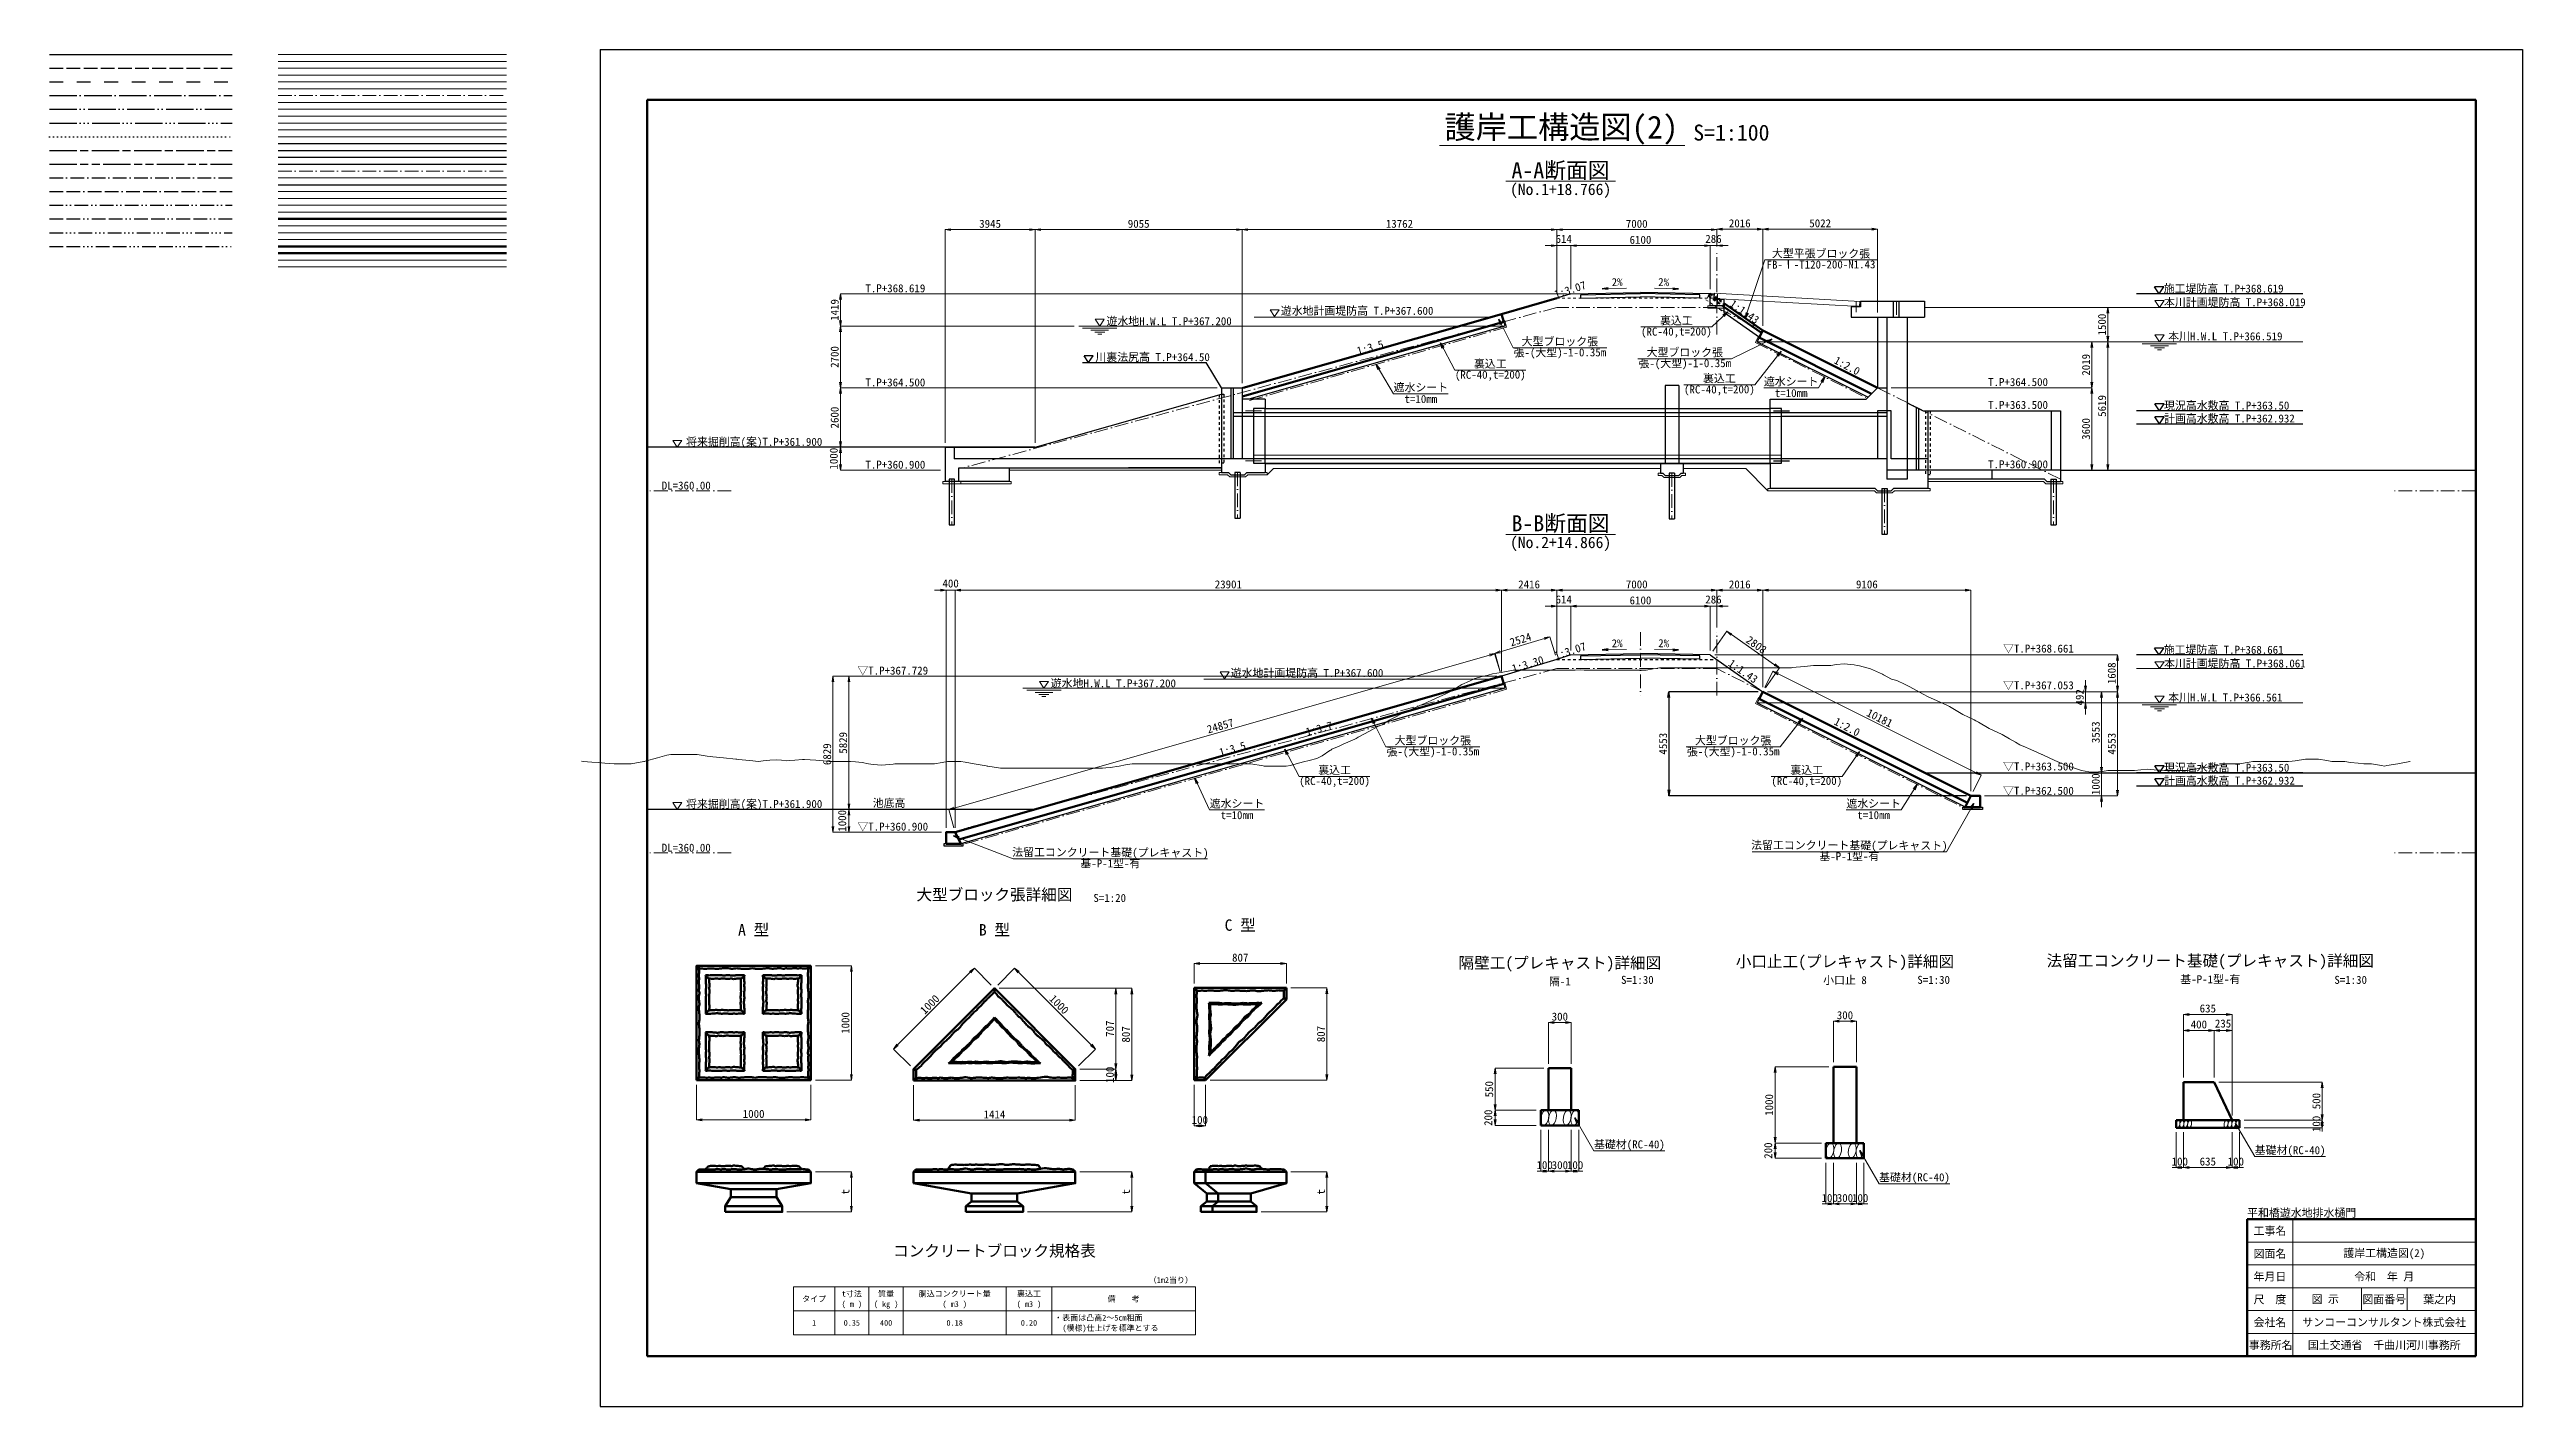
# Model space of a CAD drawing. Header units: millimetres. Extents: x 691041 to 859017, y -32657 to 158873.
# Drawn here: x 691041 to 799236, y -32657 to 26743 of the extents above; entities that cross this region are included whole.
import ezdxf
from ezdxf.enums import TextEntityAlignment as Align

# ---------------------------------------------------------------- set-up
doc = ezdxf.new("R2010")
doc.units = ezdxf.units.MM
doc.header["$LTSCALE"] = 100
doc.header["$PDSIZE"] = 300
for name, pattern in [('SXF_一点二短鎖線', [16.75, 6, -1.5, 6, -1.5, 0.25, -1.5]), ('SXF_一点短鎖線', [9.25, 6, -1.5, 0.25, -1.5]), ('SXF_一点鎖線', [18.5, 12, -1.5, 3.5, -1.5]), ('SXF_一点長鎖線', [15.25, 12, -1.5, 0.25, -1.5]), ('SXF_三点二短鎖線', [20.25, 6, -1.5, 6, -1.5, 0.25, -1.5, 0.25, -1.5, 0.25, -1.5]), ('SXF_三点短鎖線', [12.75, 6, -1.5, 0.25, -1.5, 0.25, -1.5, 0.25, -1.5]), ('SXF_三点長鎖線', [18.75, 12, -1.5, 0.25, -1.5, 0.25, -1.5, 0.25, -1.5]), ('SXF_二点二短鎖線', [18.5, 6, -1.5, 6, -1.5, 0.25, -1.5, 0.25, -1.5]), ('SXF_二点短鎖線', [11, 6, -1.5, 0.25, -1.5, 0.25, -1.5]), ('SXF_二点鎖線', [23.5, 12, -1.5, 3.5, -1.5, 3.5, -1.5]), ('SXF_二点長鎖線', [17, 12, -1.5, 0.25, -1.5, 0.25, -1.5]), ('SXF_点線', [1.75, 0.25, -1.5]), ('SXF_破線', [7.5, 6, -1.5]), ('SXF_跳び破線', [12, 6, -6])]:
    doc.linetypes.add(name, pattern=pattern)
doc.layers.get('Defpoints').update_dxf_attribs({"color": 153})
for name, color, linetype, lineweight in [('D-BGD', 7, 'Continuous', 13), ('D-BGD-BRG', 8, 'Continuous', 9), ('D-BGD-CRST', 7, 'Continuous', 13), ('D-BGD-ETRL', 7, 'Continuous', 13), ('D-BGD-HTXT', 7, 'Continuous', 13), ('D-BGD-TXT', 7, 'Continuous', 13), ('D-BMK', 2, 'SXF_一点短鎖線', 13), ('D-BMK-HTXT', 7, 'Continuous', 13), ('D-BMK-TXT', 7, 'Continuous', 13), ('D-BYP', 7, 'Continuous', 13), ('D-BYP-DIM', 7, 'Continuous', 13), ('D-BYP-HTXT', 7, 'Continuous', 13), ('D-BYP-STR1', 2, 'Continuous', 13), ('D-BYP-STR2', 6, 'Continuous', 25), ('D-BYP-STR3', 3, 'Continuous', 25), ('D-BYP-STR4', 6, 'Continuous', 25), ('D-BYP-STR6', 2, 'SXF_一点短鎖線', 13), ('D-BYP-STR7', 2, 'Continuous', 13), ('D-BYP-STR8', 150, 'Continuous', 25), ('D-BYP-STR9', 30, 'Continuous', 13), ('D-BYP-TXT', 7, 'Continuous', 13), ('D-DOC', 7, 'Continuous', 13), ('D-ORD', 7, 'Continuous', 13), ('D-STR', 1, 'Continuous', 50), ('D-STR-DIM', 7, 'Continuous', 13), ('D-STR-HTXT', 7, 'Continuous', 13), ('D-STR-TXT', 7, 'Continuous', 13), ('D-TTL', 2, 'Continuous', 140), ('D-TTL-FRAM', 2, 'Continuous', 50), ('D-TTL-LINE', 7, 'Continuous', 13), ('D-TTL-TXT', 7, 'Continuous', 13)]:
    doc.layers.add(name, color=color, linetype=linetype, lineweight=lineweight)
doc.layers.add('D-BYP-STR5', color=7, linetype='Continuous', lineweight=25, true_color=0xc00080)
doc.layers.add('D-WORK', color=11, linetype='Continuous', lineweight=25, plot=False)
doc.styles.add('MS ゴシック', font='MS Gothic.ttf')
doc.styles.add('ＭＳ ゴシック', font='MS Gothic.ttf')
doc.dimstyles.new('DIM-100-F', dxfattribs={"dimscale": 100, "dimtxt": 3.5, "dimasz": 2.5, "dimexe": 0, "dimexo": 2, "dimgap": 0.8, "dimtad": 1, "dimdec": 0, "dimzin": 0, "dimdsep": 46, "dimtxsty": 'MS ゴシック', "dimblk": 'OPEN', "dimcen": 0.1, "dimclrd": 256, "dimclre": 256, "dimclrt": 256, "dimaunit": 1, "dimadec": 4, "dimazin": 0, "dimtfac": 1, "dimtdec": 0, "dimtmove": 2, "dimatfit": 3, "dimldrblk": 'OPEN', "dimfxl": 1, "dimtolj": 1, "dimtzin": 0, "dimlwd": -1, "dimlwe": -1, "dimarcsym": 2})

msp = doc.modelspace()

# ---------------------------------------------------------------- texts
at = {"layer": 'D-STR-TXT'}
for s, rotation, style, p in [('FB-Ⅰ-T120-200-N1.43', 0.199615, 'MS ゴシック', (768545.5, 17049.1)), ('大型平張ブロック張', 359.800385, 'MS ゴシック', (768543.9, 17528.9)), ('2%%%', 1.145763, 'ＭＳ ゴシック', (759629.9, 16281.4)), ('2%%%', 358.854237, 'ＭＳ ゴシック', (761654.6, 16281.5)), ('大型ブロック張', 359.800385, 'MS ゴシック', (757120.4, 13680.3)), ('(RC-40,t=200)', 0.199615, 'MS ゴシック', (762219.1, 14114.9)), ('裏込工', 359.800385, 'MS ゴシック', (762217.4, 14594.7)), ('裏込工', 359.800385, 'MS ゴシック', (754075.6, 12706.4)), ('張-(大型)-1-0.35m', 0.199615, 'MS ゴシック', (757122, 13200.5)), ('張-(大型)-1-0.35m', 0.199615, 'MS ゴシック', (762585.6, 12727.1)), ('大型ブロック張', 359.800385, 'MS ゴシック', (762583.9, 13206.9)), ('(RC-40,t=200)', 0.199615, 'MS ゴシック', (754077.2, 12226.6)), ('(RC-40,t=200)', 0.199615, 'MS ゴシック', (764099.6, 11583.5)), ('裏込工', 359.800385, 'MS ゴシック', (764097.9, 12063.3)), ('2%%%', 1.145763, 'ＭＳ ゴシック', (759629.9, 472.4)), ('2%%%', 358.854237, 'ＭＳ ゴシック', (761654.6, 472.6)), ('1:3.7', 15.124, 'ＭＳ ゴシック', (746659.2, -3254.1)), ('張-(大型)-1-0.35m', 0.199615, 'MS ゴシック', (751563.9, -4264.8)), ('大型ブロック張', 359.800385, 'MS ゴシック', (751562.3, -3785)), ('張-(大型)-1-0.35m', 0.199615, 'MS ゴシック', (764702.8, -4264.9)), ('大型ブロック張', 359.800385, 'MS ゴシック', (764701.1, -3785.1)), ('(RC-40,t=200)', 0.199615, 'MS ゴシック', (747264.9, -5555.2)), ('裏込工', 359.800385, 'MS ゴシック', (747263.2, -5075.4)), ('(RC-40,t=200)', 0.199615, 'MS ゴシック', (767921.3, -5555.2)), ('裏込工', 359.800385, 'MS ゴシック', (767919.7, -5075.4)), ('法留工コンクリート基礎(プレキャスト)', 359.800385, 'MS ゴシック', (737453.3, -8684.3, 354000)), (' 基-P-1型-有 ', 0.199615, 'MS ゴシック', (737455, -9164.1, 354000)), ('法留工コンクリート基礎(プレキャスト)', 359.800385, 'MS ゴシック', (769782.6, -8372.9, 354000)), (' 基-P-1型-有 ', 0.199615, 'MS ゴシック', (769784.2, -8852.7, 354000))]:
    msp.add_text(s, height=350, rotation=rotation, dxfattribs=dict(at, style=style)).set_placement(p, align=Align.BOTTOM_CENTER)
at = {"layer": 'D-STR-TXT', "ltscale": 0.01, "style": 'ＭＳ ゴシック'}
for s, p in [('T.P+368.619', (726739.2, 16113.2)), ('遊水地計画堤防高 T.P+367.600', (744910.5, 15127.6)), ('本川計画堤防高 T.P+368.019', (783549.6, 15502.4)), ('遊水地H.W.L T.P+367.200', (737284.4, 14673.9)), ('本川H.W.L T.P+366.519', (783731.6, 14013.2)), ('T.P+364.500', (726739.2, 11994.2)), ('T.P+364.500', (775854.8, 12009.7)), ('T.P+363.500', (775854.8, 11009.7)), ('T.P+360.900', (726739.2, 8394.2)), ('T.P+360.900', (775854.8, 8409.7)), ('本川計画堤防高 T.P+368.061', (783549.6, -306.8)), ('遊水地H.W.L T.P+367.200', (734844.8, -1176.9)), ('遊水地計画堤防高 T.P+367.600', (742720, -723.1)), ('本川H.W.L T.P+366.561', (783731.6, -1796))]:
    msp.add_text(s, height=350, dxfattribs=at).set_placement(p)
at = {"layer": 'D-STR-TXT', "style": 'ＭＳ ゴシック'}
for s, rotation, p in [('1:3.07', 18.052225, (756942.9, 15839.5)), ('1:1.43', 325.069377, (764513.3, 15528.6)), ('1:3.5', 15.945396, (748295.3, 13367.8)), ('1:2.0', 332, (769079.7, 13026.8)), ('1:3.30', 16.857782, (755081.3, -535.2)), ('1:3.07', 18.052225, (756942.9, 30.6)), ('1:1.43', 325.069377, (764453.4, -206.3)), ('1:2.0', 332, (769079.3, -2782.2)), ('1:3.5', 15.945396, (742269.2, -4201.7))]:
    msp.add_text(s, height=350, rotation=rotation, dxfattribs=at).set_placement(p)
at = {"layer": 'D-STR-TXT'}
for s, height, style, p in [('遮水シート', 350, 'MS ゴシック', (751037.9, 11667.6, -354000)), ('遮水シート', 350, 'MS ゴシック', (767237.7, 11927.4, -354000)), ('▽T.P+368.661', 350, 'ＭＳ ゴシック', (778055.7, 240.5)), ('▽T.P+367.053', 350, 'ＭＳ ゴシック', (778055.7, -1367.5)), ('▽T.P+363.500', 350, 'ＭＳ ゴシック', (778055.7, -4920.3)), ('遮水シート', 350, 'MS ゴシック', (742994, -6544.8, -354000)), ('遮水シート', 350, 'MS ゴシック', (770847.1, -6544.8, -354000)), ('▽T.P+362.500', 350, 'ＭＳ ゴシック', (778055.7, -5985.4)), ('大型ブロック張詳細図', 500, 'ＭＳ ゴシック', (732383.4, -10648.5)), ('A 型', 500, 'ＭＳ ゴシック', (721847.8, -12190.1)), ('B 型', 500, 'ＭＳ ゴシック', (732383.4, -12190.1)), ('C 型', 500, 'ＭＳ ゴシック', (743136.4, -11983.7)), ('隔壁工(プレキャスト)詳細図', 500, 'ＭＳ ゴシック', (757119.6, -13637.1)), ('小口止工(プレキャスト)詳細図', 500, 'ＭＳ ゴシック', (769591.8, -13576.5)), ('法留工コンクリート基礎(プレキャスト)詳細図', 500, 'ＭＳ ゴシック', (785575, -13541.4)), ('隔-1', 350, 'ＭＳ ゴシック', (757119.6, -14331.1)), ('小口止 8', 350, 'ＭＳ ゴシック', (769591.8, -14270.5)), ('基-P-1型-有', 350, 'ＭＳ ゴシック', (785575, -14235.4)), ('基礎材(RC-40)', 350, 'MS ゴシック', (760161.7, -21461.8)), ('基礎材(RC-40)', 350, 'MS ゴシック', (789067, -21716.9)), ('基礎材(RC-40)', 350, 'MS ゴシック', (772633.9, -22901.2)), ('コンクリートブロック規格表', 500, 'ＭＳ ゴシック', (732383.4, -26240.7))]:
    msp.add_text(s, height=height, dxfattribs=dict(at, style=style)).set_placement(p, align=Align.BOTTOM_CENTER)
at = {"layer": 'D-STR-TXT', "style": 'MS ゴシック'}
for p in [(751037.9, 11617.6, -354000), (767237.7, 11877.4, -354000), (742994, -6594.8, -354000), (770847.1, -6594.8, -354000)]:
    msp.add_text('t=10mm', height=350, dxfattribs=at).set_placement(p, align=Align.TOP_CENTER)
at = {"layer": 'D-STR-TXT', "color": 7, "style": 'ＭＳ ゴシック'}
for s, p in [('将来掘削高(案)T.P+361.900', (718891.1, 9394.2)), ('DL=360.00', (717829, 7480.7)), ('将来掘削高(案)T.P+361.900', (718891.1, -6456.6)), ('DL=360.00', (717829, -8370))]:
    msp.add_text(s, height=350, dxfattribs=at).set_placement(p)
at = {"layer": 'D-STR-TXT', "style": 'MS ゴシック'}
for s, p in [('▽T.P+367.729', (726385.2, -618)), ('▽T.P+360.900', (726385.2, -7446.8))]:
    msp.add_text(s, height=350, dxfattribs=at).set_placement(p)
at = {"layer": 'D-STR-TXT', "style": 'ＭＳ ゴシック'}
for s, p in [('S=1:20', (736711.4, -10675.8)), ('S=1:30', (759795.4, -14260.8)), ('S=1:30', (772757.8, -14260.8)), ('S=1:30', (791002.7, -14260.8))]:
    msp.add_text(s, height=350, dxfattribs=at).set_placement(p, align=Align.BOTTOM_LEFT)
msp.add_text('（1m2当り）', height=250, dxfattribs=at).set_placement((741067.6, -27321, 2072502), align=Align.BOTTOM_RIGHT)
for s, p in [('タイプ', (724494.4, -27943.8, 2072502)), ('t寸法', (726144.4, -27717.2, 2072502)), ('( m )', (726144.4, -28167.2, 2072502)), ('( kg )', (727644.4, -28167.2, 2072502)), ('質量', (727644.4, -27717.2, 2072502)), ('胴込コンクリート量', (730644.4, -27717.2, 2072502)), ('( m3 )', (730644.4, -28167.2, 2072502)), ('裏込工', (733894.4, -27717.2, 2072502)), ('( m3 )', (733894.4, -28167.2, 2072502)), ('備\u3000\u3000考', (738033.4, -27942.2, 2072502)), ('1', (724494.4, -28993.8, 2072502)), ('0.35', (726144.4, -28993.8, 2072502)), ('400', (727644.4, -28993.8, 2072502)), ('0.18', (730644.4, -28993.8, 2072502)), ('0.20', (733894.4, -28993.8, 2072502))]:
    msp.add_text(s, height=250, dxfattribs=at).set_placement(p, align=Align.MIDDLE_CENTER)
for s, p in [('・表面は凸高2～5cm粗面', (734999.1, -28768.8, 2072502)), ('  (模様)仕上げを標準とする', (734999.1, -29218.8, 2072502))]:
    msp.add_text(s, height=250, dxfattribs=at).set_placement(p, align=Align.MIDDLE_LEFT)
at = {"layer": 'D-TTL-TXT', "style": 'MS ゴシック'}
for s, height, p in [('護岸工構造図(2)', 1000, (757185.7, 22543)), ('S=1:100', 700, (764623.8, 22543))]:
    msp.add_text(s, height=height, dxfattribs=at).set_placement(p, align=Align.BOTTOM_CENTER)
for s, height, p in [('A-A断面図', 700, (757152.4, 21807.3)), ('(No.1+18.766)', 500, (757152.4, 20871.2)), ('(No.2+14.866)', 500, (757152.4, 5416.9)), ('B-B断面図', 700, (757152.4, 6353))]:
    msp.add_text(s, height=height, dxfattribs=at).set_placement(p, align=Align.TOP_CENTER)
msp.add_text('平和橋遊水地排水樋門', height=350, dxfattribs=at).set_placement((787185.7, -24457), align=Align.BOTTOM_LEFT)
for s, p in [('工事名', (788185.7, -24957)), ('図面名', (788185.7, -25957)), ('護岸工構造図(2)', (793185.7, -25957)), ('年月日', (788185.7, -26957)), ('令和  年 月', (793185.7, -26957)), ('尺\u3000度', (788185.7, -27957)), ('図 示', (790605.5, -27957)), ('図面番号', (793185.7, -27957)), ('葉之内', (795605.5, -27957)), ('会社名', (788185.7, -28957)), ('サンコーコンサルタント株式会社', (793185.7, -28957)), ('事務所名', (788217.8, -29957)), ('国土交通省\u3000千曲川河川事務所', (793185.7, -29957))]:
    msp.add_text(s, height=350, dxfattribs=at).set_placement(p, align=Align.MIDDLE)
at = {"layer": 'D-WORK', "style": 'ＭＳ ゴシック'}
msp.add_text('池底高', height=350, dxfattribs=at).set_placement((727773.4, -6520), align=Align.BOTTOM_CENTER)
msp.add_text('池底高', height=350, dxfattribs=at).set_placement((727773.4, -6520), align=Align.BOTTOM_CENTER)
at = {"layer": 'Defpoints', "ltscale": 0.01, "style": 'ＭＳ ゴシック'}
for s, p in [('施工堤防高 T.P+368.619', (783536.4, 16102.4)), ('現況高水敷高 T.P+363.50', (783549.6, 10983.4)), ('計画高水敷高 T.P+362.932', (783549.6, 10415.4)), ('施工堤防高 T.P+368.661', (783536.4, 293.2)), ('現況高水敷高 T.P+363.50', (783549.6, -4867.4)), ('計画高水敷高 T.P+362.932', (783549.6, -5435.4))]:
    msp.add_text(s, height=350, dxfattribs=at).set_placement(p)
at = {"layer": 'Defpoints', "style": 'ＭＳ ゴシック'}
msp.add_text('川裏法尻高 T.P+364.50', height=350, dxfattribs=at).set_placement((736799.8, 13101.2))

# ---------------------------------------------------------------- blocks, each defined once
blk = doc.blocks.new('_Open')
at = {"color": 0, "linetype": 'ByBlock', "lineweight": -2}
for p, q in [((-1, 0.17), (0, 0)), ((-1, -0.17), (0, 0)), ((0, 0), (-1, 0))]:
    blk.add_line(p, q, dxfattribs=at)
blk = doc.blocks.new('*D2')
at = {"layer": 'D-STR-DIM', "transparency": 16777216}
for p, q in [((724548, -13368), (726123, -13368)), ((726123, -18118), (726123, -13618)), ((724548, -18368), (726123, -18368))]:
    blk.add_line(p, q, dxfattribs=at)
at = {"layer": 'Defpoints', "color": 0, "transparency": 16777216}
for p in [(724348, -13368), (726123, -13368), (724348, -18368)]:
    blk.add_point(p, dxfattribs=at)
at = {"layer": 'D-STR-DIM', "transparency": 16777216, "xscale": 250, "yscale": 250, "zscale": 250}
for p, rotation in [((726123, -13368), 90), ((726123, -18368), 270)]:
    blk.add_blockref('_Open', p, dxfattribs=dict(at, rotation=rotation))
at = {"layer": 'D-STR-DIM', "transparency": 16777216, "insert": (726043, -15868), "char_height": 350, "attachment_point": 8, "rotation": 90, "line_spacing_factor": 1.002718, "style": 'MS ゴシック'}
blk.add_mtext('\\A1;1000', dxfattribs=at)
blk = doc.blocks.new('*D3')
at = {"layer": 'D-STR-DIM', "transparency": 16777216}
for p, q in [((719348, -18568), (719348, -20106)), ((724348, -18568), (724348, -20106)), ((719598, -20106), (724098, -20106))]:
    blk.add_line(p, q, dxfattribs=at)
at = {"layer": 'Defpoints', "color": 0, "transparency": 16777216}
for p in [(719348, -18368), (724348, -18368), (724348, -20106)]:
    blk.add_point(p, dxfattribs=at)
at = {"layer": 'D-STR-DIM', "transparency": 16777216, "xscale": 250, "yscale": 250, "zscale": 250, "rotation": 180}
blk.add_blockref('_Open', (719348, -20106), dxfattribs=at)
at = {"layer": 'D-STR-DIM', "transparency": 16777216, "xscale": 250, "yscale": 250, "zscale": 250}
blk.add_blockref('_Open', (724348, -20106), dxfattribs=at)
at = {"layer": 'D-STR-DIM', "transparency": 16777216, "insert": (721848, -20026), "char_height": 350, "attachment_point": 8, "line_spacing_factor": 1.002718, "style": 'MS ゴシック'}
blk.add_mtext('\\A1;1000', dxfattribs=at)
blk = doc.blocks.new('*D4')
at = {"layer": 'D-STR-DIM', "transparency": 16777216}
for p, q in [((728848, -18586), (728848, -20124)), ((735919, -18586), (735919, -20124)), ((729098, -20124), (735669, -20124))]:
    blk.add_line(p, q, dxfattribs=at)
at = {"layer": 'Defpoints', "color": 0, "transparency": 16777216}
for p in [(728848, -18386), (735919, -18386), (735919, -20124)]:
    blk.add_point(p, dxfattribs=at)
at = {"layer": 'D-STR-DIM', "transparency": 16777216, "xscale": 250, "yscale": 250, "zscale": 250, "rotation": 180}
blk.add_blockref('_Open', (728848, -20124), dxfattribs=at)
at = {"layer": 'D-STR-DIM', "transparency": 16777216, "xscale": 250, "yscale": 250, "zscale": 250}
blk.add_blockref('_Open', (735919, -20124), dxfattribs=at)
at = {"layer": 'D-STR-DIM', "transparency": 16777216, "insert": (732383, -20044), "char_height": 350, "attachment_point": 8, "line_spacing_factor": 1.002718, "style": 'MS ゴシック'}
blk.add_mtext('\\A1;1414', dxfattribs=at)
blk = doc.blocks.new('*D5')
at = {"layer": 'D-STR-DIM', "transparency": 16777216}
for p, q in [((736119, -17886), (737694, -17886)), ((736119, -18386), (737694, -18386)), ((737694, -18386), (737694, -17886)), ((737694, -18136), (737694, -17886)), ((737694, -18136), (737694, -18386))]:
    blk.add_line(p, q, dxfattribs=at)
at = {"layer": 'Defpoints', "color": 0, "transparency": 16777216}
for p in [(735919, -17886), (735919, -18386), (737694, -17886)]:
    blk.add_point(p, dxfattribs=at)
at = {"layer": 'D-STR-DIM', "transparency": 16777216, "xscale": 250, "yscale": 250, "zscale": 250}
for p, rotation in [((737694, -17886), 90), ((737694, -18386), 270)]:
    blk.add_blockref('_Open', p, dxfattribs=dict(at, rotation=rotation))
at = {"layer": 'D-STR-DIM', "transparency": 16777216, "insert": (737614, -18136), "char_height": 350, "attachment_point": 8, "rotation": 90, "line_spacing_factor": 1.002718, "style": 'MS ゴシック'}
blk.add_mtext('\\A1;100', dxfattribs=at)
blk = doc.blocks.new('*D6')
at = {"layer": 'D-STR-DIM', "transparency": 16777216}
for p, q in [((732583, -14351), (737694, -14351)), ((737694, -17636), (737694, -14601)), ((736119, -17886), (737694, -17886))]:
    blk.add_line(p, q, dxfattribs=at)
at = {"layer": 'Defpoints', "color": 0, "transparency": 16777216}
for p in [(732383, -14351), (737694, -14351), (735919, -17886)]:
    blk.add_point(p, dxfattribs=at)
at = {"layer": 'D-STR-DIM', "transparency": 16777216, "xscale": 250, "yscale": 250, "zscale": 250}
for p, rotation in [((737694, -14351), 90), ((737694, -17886), 270)]:
    blk.add_blockref('_Open', p, dxfattribs=dict(at, rotation=rotation))
at = {"layer": 'D-STR-DIM', "transparency": 16777216, "insert": (737614, -16118), "char_height": 350, "attachment_point": 8, "rotation": 90, "line_spacing_factor": 1.002718, "style": 'MS ゴシック'}
blk.add_mtext('\\A1;707', dxfattribs=at)
blk = doc.blocks.new('*D7')
at = {"layer": 'D-STR-DIM', "transparency": 16777216}
for p, q in [((732583, -14351), (738394, -14351)), ((738394, -18136), (738394, -14601)), ((736119, -18386), (738394, -18386))]:
    blk.add_line(p, q, dxfattribs=at)
at = {"layer": 'Defpoints', "color": 0, "transparency": 16777216}
for p in [(732383, -14351), (738394, -14351), (735919, -18386)]:
    blk.add_point(p, dxfattribs=at)
at = {"layer": 'D-STR-DIM', "transparency": 16777216, "xscale": 250, "yscale": 250, "zscale": 250}
for p, rotation in [((738394, -14351), 90), ((738394, -18386), 270)]:
    blk.add_blockref('_Open', p, dxfattribs=dict(at, rotation=rotation))
at = {"layer": 'D-STR-DIM', "transparency": 16777216, "insert": (738314, -16368), "char_height": 350, "attachment_point": 8, "rotation": 90, "line_spacing_factor": 1.002718, "style": 'MS ゴシック'}
blk.add_mtext('\\A1;807', dxfattribs=at)
blk = doc.blocks.new('*D8')
at = {"layer": 'D-STR-DIM', "transparency": 16777216}
for p, q in [((741119, -14136), (741119, -13267)), ((741369, -13267), (744904, -13267)), ((745154, -14136), (745154, -13267))]:
    blk.add_line(p, q, dxfattribs=at)
at = {"layer": 'Defpoints', "color": 0, "transparency": 16777216}
for p in [(745154, -13267), (741119, -14336), (745154, -14336)]:
    blk.add_point(p, dxfattribs=at)
at = {"layer": 'D-STR-DIM', "transparency": 16777216, "xscale": 250, "yscale": 250, "zscale": 250, "rotation": 180}
blk.add_blockref('_Open', (741119, -13267), dxfattribs=at)
at = {"layer": 'D-STR-DIM', "transparency": 16777216, "xscale": 250, "yscale": 250, "zscale": 250}
blk.add_blockref('_Open', (745154, -13267), dxfattribs=at)
at = {"layer": 'D-STR-DIM', "transparency": 16777216, "insert": (743136, -13187), "char_height": 350, "attachment_point": 8, "line_spacing_factor": 1.002718, "style": 'MS ゴシック'}
blk.add_mtext('\\A1;807', dxfattribs=at)
blk = doc.blocks.new('*D9')
at = {"layer": 'D-STR-DIM', "transparency": 16777216}
for p, q in [((741119, -18571), (741119, -20371)), ((741619, -18571), (741619, -20371)), ((741119, -20371), (741619, -20371)), ((741369, -20371), (741119, -20371)), ((741369, -20371), (741619, -20371))]:
    blk.add_line(p, q, dxfattribs=at)
at = {"layer": 'Defpoints', "color": 0, "transparency": 16777216}
for p in [(741119, -18371), (741619, -18371), (741619, -20371)]:
    blk.add_point(p, dxfattribs=at)
at = {"layer": 'D-STR-DIM', "transparency": 16777216, "xscale": 250, "yscale": 250, "zscale": 250, "rotation": 180}
blk.add_blockref('_Open', (741119, -20371), dxfattribs=at)
at = {"layer": 'D-STR-DIM', "transparency": 16777216, "xscale": 250, "yscale": 250, "zscale": 250}
blk.add_blockref('_Open', (741619, -20371), dxfattribs=at)
at = {"layer": 'D-STR-DIM', "transparency": 16777216, "insert": (741369, -20291), "char_height": 350, "attachment_point": 8, "line_spacing_factor": 1.002718, "style": 'MS ゴシック'}
blk.add_mtext('\\A1;100', dxfattribs=at)
blk = doc.blocks.new('*D10')
at = {"layer": 'D-STR-DIM', "transparency": 16777216}
for p, q in [((728145, -16830), (731327, -13648)), ((732242, -14209), (731504, -13472)), ((728706, -17745), (727969, -17007))]:
    blk.add_line(p, q, dxfattribs=at)
at = {"layer": 'Defpoints', "color": 0, "transparency": 16777216}
for p in [(731504, -13472), (732383, -14351), (728848, -17886)]:
    blk.add_point(p, dxfattribs=at)
at = {"layer": 'D-STR-DIM', "transparency": 16777216, "xscale": 250, "yscale": 250, "zscale": 250}
for p, rotation in [((731504, -13472), 45.00000000000236), ((727969, -17007), 225.0000000000024)]:
    blk.add_blockref('_Open', p, dxfattribs=dict(at, rotation=rotation))
at = {"layer": 'D-STR-DIM', "transparency": 16777216, "insert": (729680, -15183), "char_height": 350, "attachment_point": 8, "rotation": 45, "line_spacing_factor": 1.002718, "style": 'MS ゴシック'}
blk.add_mtext('\\A1;1000', dxfattribs=at)
blk = doc.blocks.new('*D11')
at = {"layer": 'D-STR-DIM', "transparency": 16777216}
for p, q in [((732525, -14209), (733263, -13472)), ((733439, -13648), (736621, -16830)), ((736060, -17745), (736798, -17007))]:
    blk.add_line(p, q, dxfattribs=at)
at = {"layer": 'Defpoints', "color": 0, "transparency": 16777216}
for p in [(732383, -14351), (736798, -17007), (735919, -17886)]:
    blk.add_point(p, dxfattribs=at)
at = {"layer": 'D-STR-DIM', "transparency": 16777216, "xscale": 250, "yscale": 250, "zscale": 250}
for p, rotation in [((733263, -13472), 134.9999999999976), ((736798, -17007), 314.9999999999976)]:
    blk.add_blockref('_Open', p, dxfattribs=dict(at, rotation=rotation))
at = {"layer": 'D-STR-DIM', "transparency": 16777216, "insert": (735087, -15183), "char_height": 350, "attachment_point": 8, "rotation": 315, "line_spacing_factor": 1.002718, "style": 'MS ゴシック'}
blk.add_mtext('\\A1;1000', dxfattribs=at)
blk = doc.blocks.new('*D12')
at = {"layer": 'D-STR-DIM', "transparency": 16777216}
for p, q in [((724548, -22386), (726123, -22386)), ((726123, -23886), (726123, -22636)), ((723298, -24136), (726123, -24136))]:
    blk.add_line(p, q, dxfattribs=at)
at = {"layer": 'Defpoints', "color": 0, "transparency": 16777216}
for p in [(724348, -22386), (726123, -22386), (723098, -24136)]:
    blk.add_point(p, dxfattribs=at)
at = {"layer": 'D-STR-DIM', "transparency": 16777216, "xscale": 250, "yscale": 250, "zscale": 250}
for p, rotation in [((726123, -22386), 90), ((726123, -24136), 270)]:
    blk.add_blockref('_Open', p, dxfattribs=dict(at, rotation=rotation))
at = {"layer": 'D-STR-DIM', "transparency": 16777216, "insert": (726043, -23261), "char_height": 350, "attachment_point": 8, "rotation": 90, "line_spacing_factor": 1.002718, "style": 'MS ゴシック'}
blk.add_mtext('\\A1;t', dxfattribs=at)
blk = doc.blocks.new('*D13')
at = {"layer": 'D-STR-DIM', "transparency": 16777216}
for p, q in [((736119, -22386), (738394, -22386)), ((738394, -23886), (738394, -22636)), ((733833, -24136), (738394, -24136))]:
    blk.add_line(p, q, dxfattribs=at)
at = {"layer": 'Defpoints', "color": 0, "transparency": 16777216}
for p in [(735919, -22386), (738394, -22386), (733633, -24136)]:
    blk.add_point(p, dxfattribs=at)
at = {"layer": 'D-STR-DIM', "transparency": 16777216, "xscale": 250, "yscale": 250, "zscale": 250}
for p, rotation in [((738394, -22386), 90), ((738394, -24136), 270)]:
    blk.add_blockref('_Open', p, dxfattribs=dict(at, rotation=rotation))
at = {"layer": 'D-STR-DIM', "transparency": 16777216, "insert": (738314, -23261), "char_height": 350, "attachment_point": 8, "rotation": 90, "line_spacing_factor": 1.002718, "style": 'MS ゴシック'}
blk.add_mtext('\\A1;t', dxfattribs=at)
blk = doc.blocks.new('*D14')
at = {"layer": 'D-STR-DIM', "transparency": 16777216}
for p, q in [((745354, -22386), (746929, -22386)), ((746929, -23886), (746929, -22636)), ((744054, -24136), (746929, -24136))]:
    blk.add_line(p, q, dxfattribs=at)
at = {"layer": 'Defpoints', "color": 0, "transparency": 16777216}
for p in [(745154, -22386), (746929, -22386), (743854, -24136)]:
    blk.add_point(p, dxfattribs=at)
at = {"layer": 'D-STR-DIM', "transparency": 16777216, "xscale": 250, "yscale": 250, "zscale": 250}
for p, rotation in [((746929, -22386), 90), ((746929, -24136), 270)]:
    blk.add_blockref('_Open', p, dxfattribs=dict(at, rotation=rotation))
at = {"layer": 'D-STR-DIM', "transparency": 16777216, "insert": (746849, -23261), "char_height": 350, "attachment_point": 8, "rotation": 90, "line_spacing_factor": 1.002718, "style": 'MS ゴシック'}
blk.add_mtext('\\A1;t', dxfattribs=at)
blk = doc.blocks.new('*D15')
at = {"layer": 'D-STR-DIM', "transparency": 16777216}
for p, q in [((745354, -14336), (746929, -14336)), ((746929, -18121), (746929, -14586)), ((741819, -18371), (746929, -18371))]:
    blk.add_line(p, q, dxfattribs=at)
at = {"layer": 'Defpoints', "color": 0, "transparency": 16777216}
for p in [(745154, -14336), (746929, -14336), (741619, -18371)]:
    blk.add_point(p, dxfattribs=at)
at = {"layer": 'D-STR-DIM', "transparency": 16777216, "xscale": 250, "yscale": 250, "zscale": 250}
for p, rotation in [((746929, -14336), 90), ((746929, -18371), 270)]:
    blk.add_blockref('_Open', p, dxfattribs=dict(at, rotation=rotation))
at = {"layer": 'D-STR-DIM', "transparency": 16777216, "insert": (746849, -16353), "char_height": 350, "attachment_point": 8, "rotation": 90, "line_spacing_factor": 1.002718, "style": 'MS ゴシック'}
blk.add_mtext('\\A1;807', dxfattribs=at)
blk = doc.blocks.new('*D167')
at = {"layer": 'D-STR-DIM', "ltscale": 0.2, "transparency": 16777216}
for p, q in [((756982, 16250), (756982, 18855)), ((757232, 18855), (763732, 18855)), ((763982, 18117), (763982, 18855))]:
    blk.add_line(p, q, dxfattribs=at)
at = {"layer": 'Defpoints', "color": 0, "ltscale": 0.2, "transparency": 16777216}
for p in [(763982, 18855), (763982, 17917), (756982, 16050)]:
    blk.add_point(p, dxfattribs=at)
at = {"layer": 'D-STR-DIM', "ltscale": 0.2, "transparency": 16777216, "xscale": 250, "yscale": 250, "zscale": 250, "rotation": 180}
blk.add_blockref('_Open', (756982, 18855), dxfattribs=at)
at = {"layer": 'D-STR-DIM', "ltscale": 0.2, "transparency": 16777216, "xscale": 250, "yscale": 250, "zscale": 250}
blk.add_blockref('_Open', (763982, 18855), dxfattribs=at)
at = {"layer": 'D-STR-DIM', "ltscale": 0.2, "transparency": 16777216, "insert": (760482, 19110), "char_height": 350, "attachment_point": 5, "style": 'MS ゴシック'}
blk.add_mtext('\\A1;7000', dxfattribs=at)
blk = doc.blocks.new('*D16')
at = {"layer": 'D-STR-DIM', "ltscale": 0.2, "transparency": 16777216}
for p, q in [((734166, 9531), (734166, 18855)), ((742970, 18855), (734416, 18855)), ((743220, 12131), (743220, 18855))]:
    blk.add_line(p, q, dxfattribs=at)
at = {"layer": 'Defpoints', "color": 0, "ltscale": 0.2, "transparency": 16777216}
for p in [(734166, 18855), (743220, 11931), (734166, 9331)]:
    blk.add_point(p, dxfattribs=at)
at = {"layer": 'D-STR-DIM', "ltscale": 0.2, "transparency": 16777216, "xscale": 250, "yscale": 250, "zscale": 250, "rotation": 180}
blk.add_blockref('_Open', (734166, 18855), dxfattribs=at)
at = {"layer": 'D-STR-DIM', "ltscale": 0.2, "transparency": 16777216, "xscale": 250, "yscale": 250, "zscale": 250}
blk.add_blockref('_Open', (743220, 18855), dxfattribs=at)
at = {"layer": 'D-STR-DIM', "ltscale": 0.2, "transparency": 16777216, "insert": (738693, 19110), "char_height": 350, "attachment_point": 5, "style": 'MS ゴシック'}
blk.add_mtext('\\A1;9055', dxfattribs=at)
blk = doc.blocks.new('*D22')
at = {"layer": 'D-STR-DIM', "ltscale": 0.2, "transparency": 16777216}
for p, q in [((730220, 9531), (730220, 18855)), ((733916, 18855), (730470, 18855)), ((734166, 9531), (734166, 18855))]:
    blk.add_line(p, q, dxfattribs=at)
at = {"layer": 'Defpoints', "color": 0, "ltscale": 0.2, "transparency": 16777216}
for p in [(730220, 18855), (730220, 9331), (734166, 9331)]:
    blk.add_point(p, dxfattribs=at)
at = {"layer": 'D-STR-DIM', "ltscale": 0.2, "transparency": 16777216, "xscale": 250, "yscale": 250, "zscale": 250, "rotation": 180}
blk.add_blockref('_Open', (730220, 18855), dxfattribs=at)
at = {"layer": 'D-STR-DIM', "ltscale": 0.2, "transparency": 16777216, "xscale": 250, "yscale": 250, "zscale": 250}
blk.add_blockref('_Open', (734166, 18855), dxfattribs=at)
at = {"layer": 'D-STR-DIM', "ltscale": 0.2, "transparency": 16777216, "insert": (732193, 19110), "char_height": 350, "attachment_point": 5, "style": 'MS ゴシック'}
blk.add_mtext('\\A1;3945', dxfattribs=at)
blk = doc.blocks.new('*D25')
at = {"layer": 'D-STR-DIM', "ltscale": 0.2, "transparency": 16777216}
for p, q in [((763982, 18117), (763982, 18876)), ((764232, 18876), (765748, 18876)), ((765998, 14642), (765998, 18876))]:
    blk.add_line(p, q, dxfattribs=at)
at = {"layer": 'Defpoints', "color": 0, "ltscale": 0.2, "transparency": 16777216}
for p in [(765998, 18876), (763982, 17917), (765998, 14442)]:
    blk.add_point(p, dxfattribs=at)
at = {"layer": 'D-STR-DIM', "ltscale": 0.2, "transparency": 16777216, "xscale": 250, "yscale": 250, "zscale": 250, "rotation": 180}
blk.add_blockref('_Open', (763982, 18876), dxfattribs=at)
at = {"layer": 'D-STR-DIM', "ltscale": 0.2, "transparency": 16777216, "xscale": 250, "yscale": 250, "zscale": 250}
blk.add_blockref('_Open', (765998, 18876), dxfattribs=at)
at = {"layer": 'D-STR-DIM', "ltscale": 0.2, "transparency": 16777216, "insert": (764990, 19131), "char_height": 350, "attachment_point": 5, "style": 'MS ゴシック'}
blk.add_mtext('\\A1;2016', dxfattribs=at)
blk = doc.blocks.new('*D26')
at = {"layer": 'D-STR-DIM', "ltscale": 0.2, "transparency": 16777216}
for p, q in [((765998, 14642), (765998, 18876)), ((766248, 18876), (770770, 18876)), ((771020, 15231), (771020, 18876))]:
    blk.add_line(p, q, dxfattribs=at)
at = {"layer": 'Defpoints', "color": 0, "ltscale": 0.2, "transparency": 16777216}
for p in [(771020, 18876), (765998, 14442), (771020, 15031)]:
    blk.add_point(p, dxfattribs=at)
at = {"layer": 'D-STR-DIM', "ltscale": 0.2, "transparency": 16777216, "xscale": 250, "yscale": 250, "zscale": 250, "rotation": 180}
blk.add_blockref('_Open', (765998, 18876), dxfattribs=at)
at = {"layer": 'D-STR-DIM', "ltscale": 0.2, "transparency": 16777216, "xscale": 250, "yscale": 250, "zscale": 250}
blk.add_blockref('_Open', (771020, 18876), dxfattribs=at)
at = {"layer": 'D-STR-DIM', "ltscale": 0.2, "transparency": 16777216, "insert": (768509, 19131), "char_height": 350, "attachment_point": 5, "style": 'MS ゴシック'}
blk.add_mtext('\\A1;5022', dxfattribs=at)
blk = doc.blocks.new('*D17')
at = {"layer": 'D-STR-DIM', "ltscale": 1500, "transparency": 16777216}
for p, q in [((756732, 18155), (756482, 18155)), ((756982, 16250), (756982, 18155)), ((756982, 18155), (757596, 18155)), ((757596, 16250), (757596, 18155)), ((757846, 18155), (758096, 18155))]:
    blk.add_line(p, q, dxfattribs=at)
at = {"layer": 'Defpoints', "color": 0, "ltscale": 1500, "transparency": 16777216}
for p in [(757596, 18155), (756982, 16050), (757596, 16050)]:
    blk.add_point(p, dxfattribs=at)
at = {"layer": 'D-STR-DIM', "ltscale": 1500, "transparency": 16777216, "xscale": 250, "yscale": 250, "zscale": 250}
blk.add_blockref('_Open', (756982, 18155), dxfattribs=at)
at = {"layer": 'D-STR-DIM', "ltscale": 1500, "transparency": 16777216, "xscale": 250, "yscale": 250, "zscale": 250, "rotation": 180}
blk.add_blockref('_Open', (757596, 18155), dxfattribs=at)
at = {"layer": 'D-STR-DIM', "ltscale": 1500, "transparency": 16777216, "insert": (757289, 18450), "char_height": 350, "attachment_point": 5, "style": 'MS ゴシック'}
blk.add_mtext('\\A1;614', dxfattribs=at)
blk = doc.blocks.new('*D18')
at = {"layer": 'D-STR-DIM', "ltscale": 1500, "transparency": 16777216}
for p, q in [((763446, 18155), (763196, 18155)), ((763696, 16250), (763696, 18155)), ((763696, 18155), (763982, 18155)), ((763982, 18117), (763982, 18155)), ((764232, 18155), (764482, 18155))]:
    blk.add_line(p, q, dxfattribs=at)
at = {"layer": 'Defpoints', "color": 0, "ltscale": 1500, "transparency": 16777216}
for p in [(763982, 18155), (763982, 17917), (763696, 16050)]:
    blk.add_point(p, dxfattribs=at)
at = {"layer": 'D-STR-DIM', "ltscale": 1500, "transparency": 16777216, "xscale": 250, "yscale": 250, "zscale": 250}
blk.add_blockref('_Open', (763696, 18155), dxfattribs=at)
at = {"layer": 'D-STR-DIM', "ltscale": 1500, "transparency": 16777216, "xscale": 250, "yscale": 250, "zscale": 250, "rotation": 180}
blk.add_blockref('_Open', (763982, 18155), dxfattribs=at)
at = {"layer": 'D-STR-DIM', "ltscale": 1500, "transparency": 16777216, "insert": (763839, 18450), "char_height": 350, "attachment_point": 5, "style": 'MS ゴシック'}
blk.add_mtext('\\A1;286', dxfattribs=at)
blk = doc.blocks.new('*D19')
at = {"layer": 'D-STR-DIM', "ltscale": 1500, "transparency": 16777216}
for p, q in [((757596, 16250), (757596, 18155)), ((757846, 18155), (763446, 18155)), ((763696, 16250), (763696, 18155))]:
    blk.add_line(p, q, dxfattribs=at)
at = {"layer": 'Defpoints', "color": 0, "ltscale": 1500, "transparency": 16777216}
for p in [(763696, 18155), (757596, 16050), (763696, 16050)]:
    blk.add_point(p, dxfattribs=at)
at = {"layer": 'D-STR-DIM', "ltscale": 1500, "transparency": 16777216, "xscale": 250, "yscale": 250, "zscale": 250, "rotation": 180}
blk.add_blockref('_Open', (757596, 18155), dxfattribs=at)
at = {"layer": 'D-STR-DIM', "ltscale": 1500, "transparency": 16777216, "xscale": 250, "yscale": 250, "zscale": 250}
blk.add_blockref('_Open', (763696, 18155), dxfattribs=at)
at = {"layer": 'D-STR-DIM', "ltscale": 1500, "transparency": 16777216, "insert": (760646, 18410), "char_height": 350, "attachment_point": 5, "style": 'MS ゴシック'}
blk.add_mtext('\\A1;6100', dxfattribs=at)
blk = doc.blocks.new('*D27')
at = {"layer": 'D-STR-DIM', "ltscale": 0.2, "transparency": 16777216}
for p, q in [((743220, 12131), (743220, 18855)), ((743470, 18855), (756732, 18855)), ((756982, 16050), (756982, 18855))]:
    blk.add_line(p, q, dxfattribs=at)
at = {"layer": 'Defpoints', "color": 0, "ltscale": 0.2, "transparency": 16777216}
for p in [(756982, 18855), (756982, 15850), (743220, 11931)]:
    blk.add_point(p, dxfattribs=at)
at = {"layer": 'D-STR-DIM', "ltscale": 0.2, "transparency": 16777216, "xscale": 250, "yscale": 250, "zscale": 250, "rotation": 180}
blk.add_blockref('_Open', (743220, 18855), dxfattribs=at)
at = {"layer": 'D-STR-DIM', "ltscale": 0.2, "transparency": 16777216, "xscale": 250, "yscale": 250, "zscale": 250}
blk.add_blockref('_Open', (756982, 18855), dxfattribs=at)
at = {"layer": 'D-STR-DIM', "ltscale": 0.2, "transparency": 16777216, "insert": (750101, 19110), "char_height": 350, "attachment_point": 5, "style": 'MS ゴシック'}
blk.add_mtext('\\A1;13762', dxfattribs=at)
blk = doc.blocks.new('*D170')
at = {"layer": 'D-STR-DIM', "transparency": 16777216}
for p, q in [((730020, 9331), (725649, 9331)), ((725649, 8581), (725649, 9081)), ((730020, 8331), (725649, 8331))]:
    blk.add_line(p, q, dxfattribs=at)
at = {"layer": 'Defpoints', "color": 0, "transparency": 16777216}
for p in [(725649, 9331), (730220, 9331), (730220, 8331)]:
    blk.add_point(p, dxfattribs=at)
at = {"layer": 'D-STR-DIM', "transparency": 16777216, "xscale": 250, "yscale": 250, "zscale": 250}
for p, rotation in [((725649, 9331), 90), ((725649, 8331), 270)]:
    blk.add_blockref('_Open', p, dxfattribs=dict(at, rotation=rotation))
at = {"layer": 'D-STR-DIM', "transparency": 16777216, "insert": (725354, 8831), "char_height": 350, "attachment_point": 5, "rotation": 90, "style": 'MS ゴシック'}
blk.add_mtext('\\A1;1000', dxfattribs=at)
blk = doc.blocks.new('*D36')
at = {"layer": 'D-STR-DIM', "transparency": 16777216}
for p, q in [((742120, 11931), (725649, 11931)), ((725649, 9581), (725649, 11681)), ((730020, 9331), (725649, 9331))]:
    blk.add_line(p, q, dxfattribs=at)
at = {"layer": 'Defpoints', "color": 0, "transparency": 16777216}
for p in [(725649, 11931), (742320, 11931), (730220, 9331)]:
    blk.add_point(p, dxfattribs=at)
at = {"layer": 'D-STR-DIM', "transparency": 16777216, "xscale": 250, "yscale": 250, "zscale": 250}
for p, rotation in [((725649, 11931), 90), ((725649, 9331), 270)]:
    blk.add_blockref('_Open', p, dxfattribs=dict(at, rotation=rotation))
at = {"layer": 'D-STR-DIM', "transparency": 16777216, "insert": (725394, 10631), "char_height": 350, "attachment_point": 5, "rotation": 90, "style": 'MS ゴシック'}
blk.add_mtext('\\A1;2600', dxfattribs=at)
blk = doc.blocks.new('*D37')
at = {"layer": 'D-STR-DIM', "transparency": 16777216}
for p, q in [((735868, 14631), (725649, 14631)), ((725649, 12181), (725649, 14381)), ((742120, 11931), (725649, 11931))]:
    blk.add_line(p, q, dxfattribs=at)
at = {"layer": 'Defpoints', "color": 0, "transparency": 16777216}
for p in [(725649, 14631), (736068, 14631), (742320, 11931)]:
    blk.add_point(p, dxfattribs=at)
at = {"layer": 'D-STR-DIM', "transparency": 16777216, "xscale": 250, "yscale": 250, "zscale": 250}
for p, rotation in [((725649, 14631), 90), ((725649, 11931), 270)]:
    blk.add_blockref('_Open', p, dxfattribs=dict(at, rotation=rotation))
at = {"layer": 'D-STR-DIM', "transparency": 16777216, "insert": (725394, 13281), "char_height": 350, "attachment_point": 5, "rotation": 90, "style": 'MS ゴシック'}
blk.add_mtext('\\A1;2700', dxfattribs=at)
blk = doc.blocks.new('*D38')
at = {"layer": 'D-STR-DIM', "transparency": 16777216}
for p, q in [((757396, 16050), (725649, 16050)), ((725649, 14881), (725649, 15800)), ((735868, 14631), (725649, 14631))]:
    blk.add_line(p, q, dxfattribs=at)
at = {"layer": 'Defpoints', "color": 0, "transparency": 16777216}
for p in [(725649, 16050), (757596, 16050), (736068, 14631)]:
    blk.add_point(p, dxfattribs=at)
at = {"layer": 'D-STR-DIM', "transparency": 16777216, "xscale": 250, "yscale": 250, "zscale": 250}
for p, rotation in [((725649, 16050), 90), ((725649, 14631), 270)]:
    blk.add_blockref('_Open', p, dxfattribs=dict(at, rotation=rotation))
at = {"layer": 'D-STR-DIM', "transparency": 16777216, "insert": (725394, 15340), "char_height": 350, "attachment_point": 5, "rotation": 90, "style": 'MS ゴシック'}
blk.add_mtext('\\A1;1419', dxfattribs=at)
blk = doc.blocks.new('*D39')
at = {"layer": 'D-STR-DIM', "ltscale": 0.2, "transparency": 16777216}
for p, q in [((773270, 15450), (781095, 15450)), ((781095, 15200), (781095, 14200)), ((779222, 13950), (781095, 13950))]:
    blk.add_line(p, q, dxfattribs=at)
at = {"layer": 'Defpoints', "color": 0, "ltscale": 0.2, "transparency": 16777216}
for p in [(773070, 15450), (779022, 13950), (781095, 13950)]:
    blk.add_point(p, dxfattribs=at)
at = {"layer": 'D-STR-DIM', "ltscale": 0.2, "transparency": 16777216, "xscale": 250, "yscale": 250, "zscale": 250}
for p, rotation in [((781095, 15450), 90), ((781095, 13950), 270)]:
    blk.add_blockref('_Open', p, dxfattribs=dict(at, rotation=rotation))
at = {"layer": 'D-STR-DIM', "ltscale": 0.2, "transparency": 16777216, "insert": (780840, 14700), "char_height": 350, "attachment_point": 5, "rotation": 90, "style": 'MS ゴシック'}
blk.add_mtext('\\A1;1500', dxfattribs=at)
blk = doc.blocks.new('*D40')
at = {"layer": 'D-STR-DIM', "transparency": 16777216}
for p, q in [((779222, 13950), (781095, 13950)), ((781095, 13700), (781095, 8581)), ((779220, 8331), (781095, 8331))]:
    blk.add_line(p, q, dxfattribs=at)
at = {"layer": 'Defpoints', "color": 0, "transparency": 16777216}
for p in [(779022, 13950), (779020, 8331), (781095, 8331)]:
    blk.add_point(p, dxfattribs=at)
at = {"layer": 'D-STR-DIM', "transparency": 16777216, "xscale": 250, "yscale": 250, "zscale": 250}
for p, rotation in [((781095, 13950), 90), ((781095, 8331), 270)]:
    blk.add_blockref('_Open', p, dxfattribs=dict(at, rotation=rotation))
at = {"layer": 'D-STR-DIM', "transparency": 16777216, "insert": (780840, 11140), "char_height": 350, "attachment_point": 5, "rotation": 90, "style": 'MS ゴシック'}
blk.add_mtext('\\A1;5619', dxfattribs=at)
blk = doc.blocks.new('*D41')
at = {"layer": 'D-STR-DIM', "transparency": 16777216}
for p, q in [((779222, 13950), (780395, 13950)), ((780395, 13700), (780395, 12181)), ((771620, 11931), (780395, 11931))]:
    blk.add_line(p, q, dxfattribs=at)
at = {"layer": 'Defpoints', "color": 0, "transparency": 16777216}
for p in [(779022, 13950), (771420, 11931), (780395, 11931)]:
    blk.add_point(p, dxfattribs=at)
at = {"layer": 'D-STR-DIM', "transparency": 16777216, "xscale": 250, "yscale": 250, "zscale": 250}
for p, rotation in [((780395, 13950), 90), ((780395, 11931), 270)]:
    blk.add_blockref('_Open', p, dxfattribs=dict(at, rotation=rotation))
at = {"layer": 'D-STR-DIM', "transparency": 16777216, "insert": (780140, 12940), "char_height": 350, "attachment_point": 5, "rotation": 90, "style": 'MS ゴシック'}
blk.add_mtext('\\A1;2019', dxfattribs=at)
blk = doc.blocks.new('*D42')
at = {"layer": 'D-STR-DIM', "transparency": 16777216}
for p, q in [((771620, 11931), (780395, 11931)), ((780395, 11681), (780395, 8581)), ((779220, 8331), (780395, 8331))]:
    blk.add_line(p, q, dxfattribs=at)
at = {"layer": 'Defpoints', "color": 0, "transparency": 16777216}
for p in [(771420, 11931), (779020, 8331), (780395, 8331)]:
    blk.add_point(p, dxfattribs=at)
at = {"layer": 'D-STR-DIM', "transparency": 16777216, "xscale": 250, "yscale": 250, "zscale": 250}
for p, rotation in [((780395, 11931), 90), ((780395, 8331), 270)]:
    blk.add_blockref('_Open', p, dxfattribs=dict(at, rotation=rotation))
at = {"layer": 'D-STR-DIM', "transparency": 16777216, "insert": (780140, 10131), "char_height": 350, "attachment_point": 5, "rotation": 90, "style": 'MS ゴシック'}
blk.add_mtext('\\A1;3600', dxfattribs=at)
blk = doc.blocks.new('*D168')
at = {"layer": 'D-STR-DIM', "ltscale": 0.2, "transparency": 16777216}
for p, q in [((756982, 241), (756982, 3072)), ((757232, 3072), (763732, 3072)), ((763982, 1441), (763982, 3072))]:
    blk.add_line(p, q, dxfattribs=at)
at = {"layer": 'Defpoints', "color": 0, "ltscale": 0.2, "transparency": 16777216}
for p in [(763982, 3072), (763982, 1241), (756982, 41)]:
    blk.add_point(p, dxfattribs=at)
at = {"layer": 'D-STR-DIM', "ltscale": 0.2, "transparency": 16777216, "xscale": 250, "yscale": 250, "zscale": 250, "rotation": 180}
blk.add_blockref('_Open', (756982, 3072), dxfattribs=at)
at = {"layer": 'D-STR-DIM', "ltscale": 0.2, "transparency": 16777216, "xscale": 250, "yscale": 250, "zscale": 250}
blk.add_blockref('_Open', (763982, 3072), dxfattribs=at)
at = {"layer": 'D-STR-DIM', "ltscale": 0.2, "transparency": 16777216, "insert": (760482, 3327), "char_height": 350, "attachment_point": 5, "style": 'MS ゴシック'}
blk.add_mtext('\\A1;7000', dxfattribs=at)
blk = doc.blocks.new('*D43')
at = {"layer": 'D-STR-DIM', "ltscale": 1500, "transparency": 16777216}
for p, q in [((756732, 2372), (756482, 2372)), ((756982, 241), (756982, 2372)), ((756982, 2372), (757596, 2372)), ((757596, 441), (757596, 2372)), ((757846, 2372), (758096, 2372))]:
    blk.add_line(p, q, dxfattribs=at)
at = {"layer": 'Defpoints', "color": 0, "ltscale": 1500, "transparency": 16777216}
for p in [(757596, 2372), (756982, 41), (757596, 241)]:
    blk.add_point(p, dxfattribs=at)
at = {"layer": 'D-STR-DIM', "ltscale": 1500, "transparency": 16777216, "xscale": 250, "yscale": 250, "zscale": 250}
blk.add_blockref('_Open', (756982, 2372), dxfattribs=at)
at = {"layer": 'D-STR-DIM', "ltscale": 1500, "transparency": 16777216, "xscale": 250, "yscale": 250, "zscale": 250, "rotation": 180}
blk.add_blockref('_Open', (757596, 2372), dxfattribs=at)
at = {"layer": 'D-STR-DIM', "ltscale": 1500, "transparency": 16777216, "insert": (757289, 2667), "char_height": 350, "attachment_point": 5, "style": 'MS ゴシック'}
blk.add_mtext('\\A1;614', dxfattribs=at)
blk = doc.blocks.new('*D44')
at = {"layer": 'D-STR-DIM', "ltscale": 1500, "transparency": 16777216}
for p, q in [((763446, 2372), (763196, 2372)), ((763696, 441), (763696, 2372)), ((763696, 2372), (763982, 2372)), ((763982, 1441), (763982, 2372)), ((764232, 2372), (764482, 2372))]:
    blk.add_line(p, q, dxfattribs=at)
at = {"layer": 'Defpoints', "color": 0, "ltscale": 1500, "transparency": 16777216}
for p in [(763982, 2372), (763982, 1241), (763696, 241)]:
    blk.add_point(p, dxfattribs=at)
at = {"layer": 'D-STR-DIM', "ltscale": 1500, "transparency": 16777216, "xscale": 250, "yscale": 250, "zscale": 250}
blk.add_blockref('_Open', (763696, 2372), dxfattribs=at)
at = {"layer": 'D-STR-DIM', "ltscale": 1500, "transparency": 16777216, "xscale": 250, "yscale": 250, "zscale": 250, "rotation": 180}
blk.add_blockref('_Open', (763982, 2372), dxfattribs=at)
at = {"layer": 'D-STR-DIM', "ltscale": 1500, "transparency": 16777216, "insert": (763839, 2667), "char_height": 350, "attachment_point": 5, "style": 'MS ゴシック'}
blk.add_mtext('\\A1;286', dxfattribs=at)
blk = doc.blocks.new('*D45')
at = {"layer": 'D-STR-DIM', "ltscale": 1500, "transparency": 16777216}
for p, q in [((757596, 441), (757596, 2372)), ((757846, 2372), (763446, 2372)), ((763696, 441), (763696, 2372))]:
    blk.add_line(p, q, dxfattribs=at)
at = {"layer": 'Defpoints', "color": 0, "ltscale": 1500, "transparency": 16777216}
for p in [(763696, 2372), (757596, 241), (763696, 241)]:
    blk.add_point(p, dxfattribs=at)
at = {"layer": 'D-STR-DIM', "ltscale": 1500, "transparency": 16777216, "xscale": 250, "yscale": 250, "zscale": 250, "rotation": 180}
blk.add_blockref('_Open', (757596, 2372), dxfattribs=at)
at = {"layer": 'D-STR-DIM', "ltscale": 1500, "transparency": 16777216, "xscale": 250, "yscale": 250, "zscale": 250}
blk.add_blockref('_Open', (763696, 2372), dxfattribs=at)
at = {"layer": 'D-STR-DIM', "ltscale": 1500, "transparency": 16777216, "insert": (760646, 2627), "char_height": 350, "attachment_point": 5, "style": 'MS ゴシック'}
blk.add_mtext('\\A1;6100', dxfattribs=at)
blk = doc.blocks.new('*D46')
at = {"layer": 'D-STR-DIM', "ltscale": 1500, "transparency": 16777216}
for p, q in [((776232, -4920), (780820, -4920)), ((780820, -4670), (780820, -4420)), ((780820, -4920), (780820, -5921)), ((775704, -5921), (780820, -5921)), ((780820, -6171), (780820, -6421))]:
    blk.add_line(p, q, dxfattribs=at)
at = {"layer": 'Defpoints', "color": 0, "ltscale": 1500, "transparency": 16777216}
for p in [(776032, -4920), (775504, -5921), (780820, -5921)]:
    blk.add_point(p, dxfattribs=at)
at = {"layer": 'D-STR-DIM', "ltscale": 1500, "transparency": 16777216, "xscale": 250, "yscale": 250, "zscale": 250}
for p, rotation in [((780820, -4920), 270), ((780820, -5921), 90)]:
    blk.add_blockref('_Open', p, dxfattribs=dict(at, rotation=rotation))
at = {"layer": 'D-STR-DIM', "ltscale": 1500, "transparency": 16777216, "insert": (780565, -5420), "char_height": 350, "attachment_point": 5, "rotation": 90, "style": 'MS ゴシック'}
blk.add_mtext('\\A1;1000', dxfattribs=at)
blk = doc.blocks.new('*D47')
at = {"layer": 'D-STR-DIM', "ltscale": 0.01, "transparency": 16777216}
for p, q in [((730066, -6520), (726019, -6520)), ((726019, -7270), (726019, -6770)), ((730066, -7520), (726019, -7520))]:
    blk.add_line(p, q, dxfattribs=at)
at = {"layer": 'Defpoints', "color": 0, "ltscale": 0.01, "transparency": 16777216}
for p in [(726019, -6520), (730266, -6520), (730266, -7520)]:
    blk.add_point(p, dxfattribs=at)
at = {"layer": 'D-STR-DIM', "ltscale": 0.01, "transparency": 16777216, "xscale": 250, "yscale": 250, "zscale": 250}
for p, rotation in [((726019, -6520), 90), ((726019, -7520), 270)]:
    blk.add_blockref('_Open', p, dxfattribs=dict(at, rotation=rotation))
at = {"layer": 'D-STR-DIM', "ltscale": 0.01, "transparency": 16777216, "insert": (725724, -7020), "char_height": 350, "attachment_point": 5, "rotation": 90, "style": 'MS ゴシック'}
blk.add_mtext('\\A1;1000', dxfattribs=at)
blk = doc.blocks.new('*D48')
at = {"layer": 'D-STR-DIM', "transparency": 16777216}
for p, q in [((754567, -491), (754567, 3072)), ((756732, 3072), (754817, 3072)), ((756982, 241), (756982, 3072))]:
    blk.add_line(p, q, dxfattribs=at)
at = {"layer": 'Defpoints', "color": 0, "transparency": 16777216}
for p in [(754567, 3072), (756982, 41), (754567, -691)]:
    blk.add_point(p, dxfattribs=at)
at = {"layer": 'D-STR-DIM', "transparency": 16777216, "xscale": 250, "yscale": 250, "zscale": 250, "rotation": 180}
blk.add_blockref('_Open', (754567, 3072), dxfattribs=at)
at = {"layer": 'D-STR-DIM', "transparency": 16777216, "xscale": 250, "yscale": 250, "zscale": 250}
blk.add_blockref('_Open', (756982, 3072), dxfattribs=at)
at = {"layer": 'D-STR-DIM', "transparency": 16777216, "insert": (755774, 3327), "char_height": 350, "attachment_point": 5, "style": 'MS ゴシック'}
blk.add_mtext('\\A1;2416', dxfattribs=at)
blk = doc.blocks.new('*D49')
at = {"layer": 'D-STR-DIM', "transparency": 16777216}
for p, q in [((730666, -7320), (730666, 3072)), ((754317, 3072), (730916, 3072)), ((754567, -491), (754567, 3072))]:
    blk.add_line(p, q, dxfattribs=at)
at = {"layer": 'Defpoints', "color": 0, "transparency": 16777216}
for p in [(730666, 3072), (754567, -691), (730666, -7520)]:
    blk.add_point(p, dxfattribs=at)
at = {"layer": 'D-STR-DIM', "transparency": 16777216, "xscale": 250, "yscale": 250, "zscale": 250, "rotation": 180}
blk.add_blockref('_Open', (730666, 3072), dxfattribs=at)
at = {"layer": 'D-STR-DIM', "transparency": 16777216, "xscale": 250, "yscale": 250, "zscale": 250}
blk.add_blockref('_Open', (754567, 3072), dxfattribs=at)
at = {"layer": 'D-STR-DIM', "transparency": 16777216, "insert": (742616, 3327), "char_height": 350, "attachment_point": 5, "style": 'MS ゴシック'}
blk.add_mtext('\\A1;23901', dxfattribs=at)
blk = doc.blocks.new('*D50')
at = {"layer": 'D-STR-DIM', "transparency": 16777216}
for p, q in [((763982, 1441), (763982, 3072)), ((764232, 3072), (765748, 3072)), ((765998, -1167), (765998, 3072))]:
    blk.add_line(p, q, dxfattribs=at)
at = {"layer": 'Defpoints', "color": 0, "transparency": 16777216}
for p in [(765998, 3072), (763982, 1241), (765998, -1367)]:
    blk.add_point(p, dxfattribs=at)
at = {"layer": 'D-STR-DIM', "transparency": 16777216, "xscale": 250, "yscale": 250, "zscale": 250, "rotation": 180}
blk.add_blockref('_Open', (763982, 3072), dxfattribs=at)
at = {"layer": 'D-STR-DIM', "transparency": 16777216, "xscale": 250, "yscale": 250, "zscale": 250}
blk.add_blockref('_Open', (765998, 3072), dxfattribs=at)
at = {"layer": 'D-STR-DIM', "transparency": 16777216, "insert": (764990, 3327), "char_height": 350, "attachment_point": 5, "style": 'MS ゴシック'}
blk.add_mtext('\\A1;2016', dxfattribs=at)
blk = doc.blocks.new('*D51')
at = {"layer": 'D-STR-DIM', "transparency": 16777216}
for p, q in [((765998, -1167), (765998, 3072)), ((766248, 3072), (774854, 3072)), ((775104, -5720), (775104, 3072))]:
    blk.add_line(p, q, dxfattribs=at)
at = {"layer": 'Defpoints', "color": 0, "transparency": 16777216}
for p in [(775104, 3072), (765998, -1367), (775104, -5920)]:
    blk.add_point(p, dxfattribs=at)
at = {"layer": 'D-STR-DIM', "transparency": 16777216, "xscale": 250, "yscale": 250, "zscale": 250, "rotation": 180}
blk.add_blockref('_Open', (765998, 3072), dxfattribs=at)
at = {"layer": 'D-STR-DIM', "transparency": 16777216, "xscale": 250, "yscale": 250, "zscale": 250}
blk.add_blockref('_Open', (775104, 3072), dxfattribs=at)
at = {"layer": 'D-STR-DIM', "transparency": 16777216, "insert": (770551, 3327), "char_height": 350, "attachment_point": 5, "style": 'MS ゴシック'}
blk.add_mtext('\\A1;9106', dxfattribs=at)
blk = doc.blocks.new('*D52')
at = {"layer": 'D-STR-DIM', "transparency": 16777216}
for p, q in [((754367, -691), (726019, -691)), ((726019, -6270), (726019, -941)), ((730066, -6520), (726019, -6520))]:
    blk.add_line(p, q, dxfattribs=at)
at = {"layer": 'Defpoints', "color": 0, "transparency": 16777216}
for p in [(726019, -691), (754567, -691), (730266, -6520)]:
    blk.add_point(p, dxfattribs=at)
at = {"layer": 'D-STR-DIM', "transparency": 16777216, "xscale": 250, "yscale": 250, "zscale": 250}
for p, rotation in [((726019, -691), 90), ((726019, -6520), 270)]:
    blk.add_blockref('_Open', p, dxfattribs=dict(at, rotation=rotation))
at = {"layer": 'D-STR-DIM', "transparency": 16777216, "insert": (725764, -3606), "char_height": 350, "attachment_point": 5, "rotation": 90, "style": 'MS ゴシック'}
blk.add_mtext('\\A1;5829', dxfattribs=at)
blk = doc.blocks.new('*D53')
at = {"layer": 'D-STR-DIM', "transparency": 16777216}
for p, q in [((754367, -691), (725319, -691)), ((725319, -7270), (725319, -941)), ((730066, -7520), (725319, -7520))]:
    blk.add_line(p, q, dxfattribs=at)
at = {"layer": 'Defpoints', "color": 0, "transparency": 16777216}
for p in [(725319, -691), (754567, -691), (730266, -7520)]:
    blk.add_point(p, dxfattribs=at)
at = {"layer": 'D-STR-DIM', "transparency": 16777216, "xscale": 250, "yscale": 250, "zscale": 250}
for p, rotation in [((725319, -691), 90), ((725319, -7520), 270)]:
    blk.add_blockref('_Open', p, dxfattribs=dict(at, rotation=rotation))
at = {"layer": 'D-STR-DIM', "transparency": 16777216, "insert": (725064, -4106), "char_height": 350, "attachment_point": 5, "rotation": 90, "style": 'MS ゴシック'}
blk.add_mtext('\\A1;6829', dxfattribs=at)
blk = doc.blocks.new('*D54')
at = {"layer": 'D-STR-DIM', "transparency": 16777216}
for p, q in [((730016, 3072), (729766, 3072)), ((730266, -7320), (730266, 3072)), ((730666, 3072), (730266, 3072)), ((730666, -7320), (730666, 3072)), ((730916, 3072), (731166, 3072))]:
    blk.add_line(p, q, dxfattribs=at)
at = {"layer": 'Defpoints', "color": 0, "transparency": 16777216}
for p in [(730266, 3072), (730266, -7520), (730666, -7520)]:
    blk.add_point(p, dxfattribs=at)
at = {"layer": 'D-STR-DIM', "transparency": 16777216, "xscale": 250, "yscale": 250, "zscale": 250}
blk.add_blockref('_Open', (730266, 3072), dxfattribs=at)
at = {"layer": 'D-STR-DIM', "transparency": 16777216, "xscale": 250, "yscale": 250, "zscale": 250, "rotation": 180}
blk.add_blockref('_Open', (730666, 3072), dxfattribs=at)
at = {"layer": 'D-STR-DIM', "transparency": 16777216, "insert": (730466, 3367), "char_height": 350, "attachment_point": 5, "style": 'MS ゴシック'}
blk.add_mtext('\\A1;400', dxfattribs=at)
blk = doc.blocks.new('*D55')
at = {"layer": 'D-STR-DIM', "transparency": 16777216}
for p, q in [((730623, -6460), (754043, 231)), ((754512, -499), (754283, 300)), ((730611, -7328), (730382, -6529))]:
    blk.add_line(p, q, dxfattribs=at)
at = {"layer": 'Defpoints', "color": 0, "transparency": 16777216}
for p in [(754283, 300), (754567, -691), (730666, -7520)]:
    blk.add_point(p, dxfattribs=at)
at = {"layer": 'D-STR-DIM', "transparency": 16777216, "xscale": 250, "yscale": 250, "zscale": 250}
for p, rotation in [((754283, 300), 15.94539590092357), ((730382, -6529), 195.9453959009236)]:
    blk.add_blockref('_Open', p, dxfattribs=dict(at, rotation=rotation))
at = {"layer": 'D-STR-DIM', "transparency": 16777216, "insert": (742263, -2869), "char_height": 350, "attachment_point": 5, "rotation": 15.9454, "style": 'MS ゴシック'}
blk.add_mtext('\\A1;24857', dxfattribs=at)
blk = doc.blocks.new('*D129')
at = {"layer": 'D-STR-DIM', "transparency": 16777216}
for p, q in [((763810, 405), (764420, 1278)), ((764625, 1134), (766517, -187)), ((766112, -1203), (766722, -330))]:
    blk.add_line(p, q, dxfattribs=at)
at = {"layer": 'Defpoints', "color": 0, "transparency": 16777216}
for p in [(763696, 241), (766722, -330), (765998, -1367)]:
    blk.add_point(p, dxfattribs=at)
at = {"layer": 'D-STR-DIM', "transparency": 16777216, "xscale": 250, "yscale": 250, "zscale": 250}
for p, rotation in [((764420, 1278), 145.0642510301571), ((766722, -330), 325.0642510301572)]:
    blk.add_blockref('_Open', p, dxfattribs=dict(at, rotation=rotation))
at = {"layer": 'D-STR-DIM', "transparency": 16777216, "insert": (765717, 683), "char_height": 350, "attachment_point": 5, "rotation": 325.06425, "style": 'MS ゴシック'}
blk.add_mtext('\\A1;2808', dxfattribs=at)
blk = doc.blocks.new('*D130')
at = {"layer": 'D-STR-DIM', "transparency": 16777216}
for p, q in [((766087, -1188), (766444, -474)), ((766668, -586), (775327, -4916)), ((775194, -5742), (775551, -5028))]:
    blk.add_line(p, q, dxfattribs=at)
at = {"layer": 'Defpoints', "color": 0, "transparency": 16777216}
for p in [(765998, -1367), (775551, -5028), (775104, -5920)]:
    blk.add_point(p, dxfattribs=at)
at = {"layer": 'D-STR-DIM', "transparency": 16777216, "xscale": 250, "yscale": 250, "zscale": 250}
for p, rotation in [((766444, -474), 153.4352248405702), ((775551, -5028), 333.4352248405701)]:
    blk.add_blockref('_Open', p, dxfattribs=dict(at, rotation=rotation))
at = {"layer": 'D-STR-DIM', "transparency": 16777216, "insert": (771112, -2523), "char_height": 350, "attachment_point": 5, "rotation": 333.43522, "style": 'MS ゴシック'}
blk.add_mtext('\\A1;10181', dxfattribs=at)
blk = doc.blocks.new('*D131')
at = {"layer": 'D-STR-DIM', "transparency": 16777216}
for p, q in [((766198, -1367), (780820, -1367)), ((780820, -4670), (780820, -1617)), ((776232, -4920), (780820, -4920))]:
    blk.add_line(p, q, dxfattribs=at)
at = {"layer": 'Defpoints', "color": 0, "transparency": 16777216}
for p in [(765998, -1367), (780820, -1367), (776032, -4920)]:
    blk.add_point(p, dxfattribs=at)
at = {"layer": 'D-STR-DIM', "transparency": 16777216, "xscale": 250, "yscale": 250, "zscale": 250}
for p, rotation in [((780820, -1367), 90), ((780820, -4920), 270)]:
    blk.add_blockref('_Open', p, dxfattribs=dict(at, rotation=rotation))
at = {"layer": 'D-STR-DIM', "transparency": 16777216, "insert": (780565, -3144), "char_height": 350, "attachment_point": 5, "rotation": 90, "style": 'MS ゴシック'}
blk.add_mtext('\\A1;3553', dxfattribs=at)
blk = doc.blocks.new('*D132')
at = {"layer": 'D-STR-DIM', "ltscale": 1500, "transparency": 16777216}
for p, q in [((780120, -1117), (780120, -867)), ((765952, -1859), (780120, -1859)), ((766198, -1367), (780120, -1367)), ((780120, -1367), (780120, -1859)), ((780120, -2109), (780120, -2359))]:
    blk.add_line(p, q, dxfattribs=at)
at = {"layer": 'Defpoints', "color": 0, "ltscale": 1500, "transparency": 16777216}
for p in [(765752, -1859), (765998, -1367), (780120, -1859)]:
    blk.add_point(p, dxfattribs=at)
at = {"layer": 'D-STR-DIM', "ltscale": 1500, "transparency": 16777216, "xscale": 250, "yscale": 250, "zscale": 250}
for p, rotation in [((780120, -1367), 270), ((780120, -1859), 90)]:
    blk.add_blockref('_Open', p, dxfattribs=dict(at, rotation=rotation))
at = {"layer": 'D-STR-DIM', "ltscale": 1500, "transparency": 16777216, "insert": (779865, -1613), "char_height": 350, "attachment_point": 5, "rotation": 90, "style": 'MS ゴシック'}
blk.add_mtext('\\A1;492', dxfattribs=at)
blk = doc.blocks.new('*D133')
at = {"layer": 'D-STR-DIM', "transparency": 16777216}
for p, q in [((766198, -1367), (781520, -1367)), ((781520, -5671), (781520, -1617)), ((775704, -5921), (781520, -5921))]:
    blk.add_line(p, q, dxfattribs=at)
at = {"layer": 'Defpoints', "color": 0, "transparency": 16777216}
for p in [(765998, -1367), (781520, -1367), (775504, -5921)]:
    blk.add_point(p, dxfattribs=at)
at = {"layer": 'D-STR-DIM', "transparency": 16777216, "xscale": 250, "yscale": 250, "zscale": 250}
for p, rotation in [((781520, -1367), 90), ((781520, -5921), 270)]:
    blk.add_blockref('_Open', p, dxfattribs=dict(at, rotation=rotation))
at = {"layer": 'D-STR-DIM', "transparency": 16777216, "insert": (781265, -3644), "char_height": 350, "attachment_point": 5, "rotation": 90, "style": 'MS ゴシック'}
blk.add_mtext('\\A1;4553', dxfattribs=at)
blk = doc.blocks.new('*D134')
at = {"layer": 'D-STR-DIM', "transparency": 16777216}
for p, q in [((763896, 241), (781520, 241)), ((781520, -1117), (781520, -9)), ((766198, -1367), (781520, -1367))]:
    blk.add_line(p, q, dxfattribs=at)
at = {"layer": 'Defpoints', "color": 0, "transparency": 16777216}
for p in [(763696, 241), (781520, 241), (765998, -1367)]:
    blk.add_point(p, dxfattribs=at)
at = {"layer": 'D-STR-DIM', "transparency": 16777216, "xscale": 250, "yscale": 250, "zscale": 250}
for p, rotation in [((781520, 241), 90), ((781520, -1367), 270)]:
    blk.add_blockref('_Open', p, dxfattribs=dict(at, rotation=rotation))
at = {"layer": 'D-STR-DIM', "transparency": 16777216, "insert": (781265, -563), "char_height": 350, "attachment_point": 5, "rotation": 90, "style": 'MS ゴシック'}
blk.add_mtext('\\A1;1608', dxfattribs=at)
blk = doc.blocks.new('*D135')
at = {"layer": 'D-STR-DIM', "transparency": 16777216}
for p, q in [((754509, -500), (754265, 305)), ((754504, 377), (756441, 964)), ((756924, 232), (756680, 1037))]:
    blk.add_line(p, q, dxfattribs=at)
at = {"layer": 'Defpoints', "color": 0, "transparency": 16777216}
for p in [(756680, 1037), (756982, 41), (754567, -691)]:
    blk.add_point(p, dxfattribs=at)
at = {"layer": 'D-STR-DIM', "transparency": 16777216, "xscale": 250, "yscale": 250, "zscale": 250}
for p, rotation in [((754265, 305), 196.8577819597567), ((756680, 1037), 16.85778195975666)]:
    blk.add_blockref('_Open', p, dxfattribs=dict(at, rotation=rotation))
at = {"layer": 'D-STR-DIM', "transparency": 16777216, "insert": (755399, 915), "char_height": 350, "attachment_point": 5, "rotation": 16.85778, "style": 'MS ゴシック'}
blk.add_mtext('\\A1;2524', dxfattribs=at)
blk = doc.blocks.new('*D70')
at = {"layer": 'Defpoints', "transparency": 16777216}
for p, q in [((765798, -1367), (761892, -1367)), ((761892, -1617), (761892, -5670)), ((774904, -5920), (761892, -5920))]:
    blk.add_line(p, q, dxfattribs=at)
at = {"layer": 'Defpoints', "color": 0, "transparency": 16777216}
for p in [(765998, -1367), (761892, -5920), (775104, -5920)]:
    blk.add_point(p, dxfattribs=at)
at = {"layer": 'Defpoints', "transparency": 16777216, "xscale": 250, "yscale": 250, "zscale": 250}
for p, rotation in [((761892, -1367), 90), ((761892, -5920), 270)]:
    blk.add_blockref('_Open', p, dxfattribs=dict(at, rotation=rotation))
at = {"layer": 'Defpoints', "transparency": 16777216, "insert": (761637, -3644), "char_height": 350, "attachment_point": 5, "rotation": 90, "style": 'MS ゴシック'}
blk.add_mtext('\\A1;4553', dxfattribs=at)
blk = doc.blocks.new('*D185')
at = {"layer": 'D-STR-DIM', "transparency": 16777216}
for p, q in [((784408, -18254), (784408, -16192)), ((784658, -16192), (785492, -16192)), ((785742, -18254), (785742, -16192))]:
    blk.add_line(p, q, dxfattribs=at)
at = {"layer": 'Defpoints', "color": 0, "transparency": 16777216}
for p in [(785742, -16192), (784408, -18454), (785742, -18454)]:
    blk.add_point(p, dxfattribs=at)
at = {"layer": 'D-STR-DIM', "transparency": 16777216, "xscale": 250, "yscale": 250, "zscale": 250, "rotation": 180}
blk.add_blockref('_Open', (784408, -16192), dxfattribs=at)
at = {"layer": 'D-STR-DIM', "transparency": 16777216, "xscale": 250, "yscale": 250, "zscale": 250}
blk.add_blockref('_Open', (785742, -16192), dxfattribs=at)
at = {"layer": 'D-STR-DIM', "transparency": 16777216, "insert": (785075, -16112), "char_height": 350, "attachment_point": 8, "line_spacing_factor": 1.002718, "style": 'MS ゴシック'}
blk.add_mtext('\\A1;400', dxfattribs=at)
blk = doc.blocks.new('*D186')
at = {"layer": 'D-STR-DIM', "transparency": 16777216}
for p, q in [((785742, -18254), (785742, -16192)), ((785992, -16192), (786275, -16192)), ((786525, -19920), (786525, -16192))]:
    blk.add_line(p, q, dxfattribs=at)
at = {"layer": 'Defpoints', "color": 0, "transparency": 16777216}
for p in [(786525, -16192), (785742, -18454), (786525, -20120)]:
    blk.add_point(p, dxfattribs=at)
at = {"layer": 'D-STR-DIM', "transparency": 16777216, "xscale": 250, "yscale": 250, "zscale": 250, "rotation": 180}
blk.add_blockref('_Open', (785742, -16192), dxfattribs=at)
at = {"layer": 'D-STR-DIM', "transparency": 16777216, "xscale": 250, "yscale": 250, "zscale": 250}
blk.add_blockref('_Open', (786525, -16192), dxfattribs=at)
at = {"layer": 'D-STR-DIM', "transparency": 16777216, "insert": (786133, -16072), "char_height": 350, "attachment_point": 8, "line_spacing_factor": 1.002718, "style": 'MS ゴシック'}
blk.add_mtext('\\A1;235', dxfattribs=at)
blk = doc.blocks.new('*D187')
at = {"layer": 'D-STR-DIM', "transparency": 16777216}
for p, q in [((784408, -18254), (784408, -15492)), ((784658, -15492), (786275, -15492)), ((786525, -19920), (786525, -15492))]:
    blk.add_line(p, q, dxfattribs=at)
at = {"layer": 'Defpoints', "color": 0, "transparency": 16777216}
for p in [(786525, -15492), (784408, -18454), (786525, -20120)]:
    blk.add_point(p, dxfattribs=at)
at = {"layer": 'D-STR-DIM', "transparency": 16777216, "xscale": 250, "yscale": 250, "zscale": 250, "rotation": 180}
blk.add_blockref('_Open', (784408, -15492), dxfattribs=at)
at = {"layer": 'D-STR-DIM', "transparency": 16777216, "xscale": 250, "yscale": 250, "zscale": 250}
blk.add_blockref('_Open', (786525, -15492), dxfattribs=at)
at = {"layer": 'D-STR-DIM', "transparency": 16777216, "insert": (785467, -15412), "char_height": 350, "attachment_point": 8, "line_spacing_factor": 1.002718, "style": 'MS ゴシック'}
blk.add_mtext('\\A1;635', dxfattribs=at)
blk = doc.blocks.new('*D188')
at = {"layer": 'D-STR-DIM', "transparency": 16777216}
for p, q in [((784075, -20654), (784075, -22192)), ((784408, -20654), (784408, -22192)), ((784158, -22192), (783908, -22192)), ((784075, -22192), (784408, -22192)), ((784325, -22192), (784575, -22192))]:
    blk.add_line(p, q, dxfattribs=at)
at = {"layer": 'Defpoints', "color": 0, "transparency": 16777216}
for p in [(784075, -20454), (784408, -20454), (784408, -22192)]:
    blk.add_point(p, dxfattribs=at)
at = {"layer": 'D-STR-DIM', "transparency": 16777216, "xscale": 250, "yscale": 250, "zscale": 250, "rotation": 180}
blk.add_blockref('_Open', (784075, -22192), dxfattribs=at)
at = {"layer": 'D-STR-DIM', "transparency": 16777216, "xscale": 250, "yscale": 250, "zscale": 250}
blk.add_blockref('_Open', (784408, -22192), dxfattribs=at)
at = {"layer": 'D-STR-DIM', "transparency": 16777216, "insert": (784242, -22112), "char_height": 350, "attachment_point": 8, "line_spacing_factor": 1.002718, "style": 'MS ゴシック'}
blk.add_mtext('\\A1;100', dxfattribs=at)
blk = doc.blocks.new('*D189')
at = {"layer": 'D-STR-DIM', "transparency": 16777216}
for p, q in [((784408, -20654), (784408, -22192)), ((786525, -20654), (786525, -22192)), ((784658, -22192), (786275, -22192))]:
    blk.add_line(p, q, dxfattribs=at)
at = {"layer": 'Defpoints', "color": 0, "transparency": 16777216}
for p in [(784408, -20454), (786525, -20454), (786525, -22192)]:
    blk.add_point(p, dxfattribs=at)
at = {"layer": 'D-STR-DIM', "transparency": 16777216, "xscale": 250, "yscale": 250, "zscale": 250, "rotation": 180}
blk.add_blockref('_Open', (784408, -22192), dxfattribs=at)
at = {"layer": 'D-STR-DIM', "transparency": 16777216, "xscale": 250, "yscale": 250, "zscale": 250}
blk.add_blockref('_Open', (786525, -22192), dxfattribs=at)
at = {"layer": 'D-STR-DIM', "transparency": 16777216, "insert": (785467, -22112), "char_height": 350, "attachment_point": 8, "line_spacing_factor": 1.002718, "style": 'MS ゴシック'}
blk.add_mtext('\\A1;635', dxfattribs=at)
blk = doc.blocks.new('*D190')
at = {"layer": 'D-STR-DIM', "transparency": 16777216}
for p, q in [((769092, -17589), (769092, -15789)), ((769342, -15789), (769842, -15789)), ((770092, -17589), (770092, -15789))]:
    blk.add_line(p, q, dxfattribs=at)
at = {"layer": 'Defpoints', "color": 0, "transparency": 16777216}
for p in [(770092, -15789), (769092, -17789), (770092, -17789)]:
    blk.add_point(p, dxfattribs=at)
at = {"layer": 'D-STR-DIM', "transparency": 16777216, "xscale": 250, "yscale": 250, "zscale": 250, "rotation": 180}
blk.add_blockref('_Open', (769092, -15789), dxfattribs=at)
at = {"layer": 'D-STR-DIM', "transparency": 16777216, "xscale": 250, "yscale": 250, "zscale": 250}
blk.add_blockref('_Open', (770092, -15789), dxfattribs=at)
at = {"layer": 'D-STR-DIM', "transparency": 16777216, "insert": (769592, -15709), "char_height": 350, "attachment_point": 8, "line_spacing_factor": 1.002718, "style": 'MS ゴシック'}
blk.add_mtext('\\A1;300', dxfattribs=at)
blk = doc.blocks.new('*D191')
at = {"layer": 'D-STR-DIM', "transparency": 16777216}
for p, q in [((768559, -21122), (766534, -21122)), ((766534, -21539), (766534, -21372)), ((768559, -21789), (766534, -21789))]:
    blk.add_line(p, q, dxfattribs=at)
at = {"layer": 'Defpoints', "color": 0, "transparency": 16777216}
for p in [(766534, -21122), (768759, -21122), (768759, -21789)]:
    blk.add_point(p, dxfattribs=at)
at = {"layer": 'D-STR-DIM', "transparency": 16777216, "xscale": 250, "yscale": 250, "zscale": 250}
for p, rotation in [((766534, -21122), 90), ((766534, -21789), 270)]:
    blk.add_blockref('_Open', p, dxfattribs=dict(at, rotation=rotation))
at = {"layer": 'D-STR-DIM', "transparency": 16777216, "insert": (766414, -21455), "char_height": 350, "attachment_point": 8, "rotation": 90, "line_spacing_factor": 1.002718, "style": 'MS ゴシック'}
blk.add_mtext('\\A1;200', dxfattribs=at)
blk = doc.blocks.new('*D192')
at = {"layer": 'D-STR-DIM', "transparency": 16777216}
for p, q in [((768892, -17789), (766534, -17789)), ((766534, -20872), (766534, -18039)), ((768559, -21122), (766534, -21122))]:
    blk.add_line(p, q, dxfattribs=at)
at = {"layer": 'Defpoints', "color": 0, "transparency": 16777216}
for p in [(766534, -17789), (769092, -17789), (768759, -21122)]:
    blk.add_point(p, dxfattribs=at)
at = {"layer": 'D-STR-DIM', "transparency": 16777216, "xscale": 250, "yscale": 250, "zscale": 250}
for p, rotation in [((766534, -17789), 90), ((766534, -21122), 270)]:
    blk.add_blockref('_Open', p, dxfattribs=dict(at, rotation=rotation))
at = {"layer": 'D-STR-DIM', "transparency": 16777216, "insert": (766454, -19455), "char_height": 350, "attachment_point": 8, "rotation": 90, "line_spacing_factor": 1.002718, "style": 'MS ゴシック'}
blk.add_mtext('\\A1;1000', dxfattribs=at)
blk = doc.blocks.new('*D178')
at = {"layer": 'D-STR-DIM', "transparency": 16777216}
for p, q in [((756620, -17649), (756620, -15849)), ((756870, -15849), (757370, -15849)), ((757620, -17649), (757620, -15849))]:
    blk.add_line(p, q, dxfattribs=at)
at = {"layer": 'Defpoints', "color": 0, "transparency": 16777216}
for p in [(757620, -15849), (756620, -17849), (757620, -17849)]:
    blk.add_point(p, dxfattribs=at)
at = {"layer": 'D-STR-DIM', "transparency": 16777216, "xscale": 250, "yscale": 250, "zscale": 250, "rotation": 180}
blk.add_blockref('_Open', (756620, -15849), dxfattribs=at)
at = {"layer": 'D-STR-DIM', "transparency": 16777216, "xscale": 250, "yscale": 250, "zscale": 250}
blk.add_blockref('_Open', (757620, -15849), dxfattribs=at)
at = {"layer": 'D-STR-DIM', "transparency": 16777216, "insert": (757120, -15769), "char_height": 350, "attachment_point": 8, "line_spacing_factor": 1.002718, "style": 'MS ゴシック'}
blk.add_mtext('\\A1;300', dxfattribs=at)
blk = doc.blocks.new('*D179')
at = {"layer": 'D-STR-DIM', "transparency": 16777216}
for p, q in [((756286, -20549), (756286, -22349)), ((756620, -20549), (756620, -22349)), ((756370, -22349), (756120, -22349)), ((756286, -22349), (756620, -22349)), ((756536, -22349), (756786, -22349))]:
    blk.add_line(p, q, dxfattribs=at)
at = {"layer": 'Defpoints', "color": 0, "transparency": 16777216}
for p in [(756286, -20349), (756620, -20349), (756620, -22349)]:
    blk.add_point(p, dxfattribs=at)
at = {"layer": 'D-STR-DIM', "transparency": 16777216, "xscale": 250, "yscale": 250, "zscale": 250, "rotation": 180}
blk.add_blockref('_Open', (756286, -22349), dxfattribs=at)
at = {"layer": 'D-STR-DIM', "transparency": 16777216, "xscale": 250, "yscale": 250, "zscale": 250}
blk.add_blockref('_Open', (756620, -22349), dxfattribs=at)
at = {"layer": 'D-STR-DIM', "transparency": 16777216, "insert": (756453, -22269), "char_height": 350, "attachment_point": 8, "line_spacing_factor": 1.002718, "style": 'MS ゴシック'}
blk.add_mtext('\\A1;100', dxfattribs=at)
blk = doc.blocks.new('*D180')
at = {"layer": 'D-STR-DIM', "transparency": 16777216}
for p, q in [((756086, -19683), (754286, -19683)), ((754286, -20099), (754286, -19933)), ((756086, -20349), (754286, -20349))]:
    blk.add_line(p, q, dxfattribs=at)
at = {"layer": 'Defpoints', "color": 0, "transparency": 16777216}
for p in [(754286, -19683), (756286, -19683), (756286, -20349)]:
    blk.add_point(p, dxfattribs=at)
at = {"layer": 'D-STR-DIM', "transparency": 16777216, "xscale": 250, "yscale": 250, "zscale": 250}
for p, rotation in [((754286, -19683), 90), ((754286, -20349), 270)]:
    blk.add_blockref('_Open', p, dxfattribs=dict(at, rotation=rotation))
at = {"layer": 'D-STR-DIM', "transparency": 16777216, "insert": (754166, -20016), "char_height": 350, "attachment_point": 8, "rotation": 90, "line_spacing_factor": 1.002718, "style": 'MS ゴシック'}
blk.add_mtext('\\A1;200', dxfattribs=at)
blk = doc.blocks.new('*D181')
at = {"layer": 'D-STR-DIM', "transparency": 16777216}
for p, q in [((756420, -17849), (754286, -17849)), ((754286, -19433), (754286, -18099)), ((756086, -19683), (754286, -19683))]:
    blk.add_line(p, q, dxfattribs=at)
at = {"layer": 'Defpoints', "color": 0, "transparency": 16777216}
for p in [(754286, -17849), (756620, -17849), (756286, -19683)]:
    blk.add_point(p, dxfattribs=at)
at = {"layer": 'D-STR-DIM', "transparency": 16777216, "xscale": 250, "yscale": 250, "zscale": 250}
for p, rotation in [((754286, -17849), 90), ((754286, -19683), 270)]:
    blk.add_blockref('_Open', p, dxfattribs=dict(at, rotation=rotation))
at = {"layer": 'D-STR-DIM', "transparency": 16777216, "insert": (754206, -18766), "char_height": 350, "attachment_point": 8, "rotation": 90, "line_spacing_factor": 1.002718, "style": 'MS ゴシック'}
blk.add_mtext('\\A1;550', dxfattribs=at)
blk = doc.blocks.new('*D182')
at = {"layer": 'D-STR-DIM', "transparency": 16777216}
for p, q in [((757620, -20549), (757620, -22349)), ((757953, -20549), (757953, -22349)), ((757703, -22349), (757453, -22349)), ((757620, -22349), (757953, -22349)), ((757870, -22349), (758120, -22349))]:
    blk.add_line(p, q, dxfattribs=at)
at = {"layer": 'Defpoints', "color": 0, "transparency": 16777216}
for p in [(757620, -20349), (757953, -20349), (757953, -22349)]:
    blk.add_point(p, dxfattribs=at)
at = {"layer": 'D-STR-DIM', "transparency": 16777216, "xscale": 250, "yscale": 250, "zscale": 250, "rotation": 180}
blk.add_blockref('_Open', (757620, -22349), dxfattribs=at)
at = {"layer": 'D-STR-DIM', "transparency": 16777216, "xscale": 250, "yscale": 250, "zscale": 250}
blk.add_blockref('_Open', (757953, -22349), dxfattribs=at)
at = {"layer": 'D-STR-DIM', "transparency": 16777216, "insert": (757786, -22269), "char_height": 350, "attachment_point": 8, "line_spacing_factor": 1.002718, "style": 'MS ゴシック'}
blk.add_mtext('\\A1;100', dxfattribs=at)
blk = doc.blocks.new('*D183')
at = {"layer": 'D-STR-DIM', "transparency": 16777216}
for p, q in [((756620, -20549), (756620, -22349)), ((757620, -20549), (757620, -22349)), ((756870, -22349), (757370, -22349))]:
    blk.add_line(p, q, dxfattribs=at)
at = {"layer": 'Defpoints', "color": 0, "transparency": 16777216}
for p in [(756620, -20349), (757620, -20349), (757620, -22349)]:
    blk.add_point(p, dxfattribs=at)
at = {"layer": 'D-STR-DIM', "transparency": 16777216, "xscale": 250, "yscale": 250, "zscale": 250, "rotation": 180}
blk.add_blockref('_Open', (756620, -22349), dxfattribs=at)
at = {"layer": 'D-STR-DIM', "transparency": 16777216, "xscale": 250, "yscale": 250, "zscale": 250}
blk.add_blockref('_Open', (757620, -22349), dxfattribs=at)
at = {"layer": 'D-STR-DIM', "transparency": 16777216, "insert": (757120, -22269), "char_height": 350, "attachment_point": 8, "line_spacing_factor": 1.002718, "style": 'MS ゴシック'}
blk.add_mtext('\\A1;300', dxfattribs=at)
blk = doc.blocks.new('*D193')
at = {"layer": 'D-STR-DIM', "transparency": 16777216}
for p, q in [((785942, -18454), (790474, -18454)), ((790474, -18704), (790474, -19870)), ((787058, -20120), (790474, -20120))]:
    blk.add_line(p, q, dxfattribs=at)
at = {"layer": 'Defpoints', "color": 0, "transparency": 16777216}
for p in [(785742, -18454), (786858, -20120), (790474, -20120)]:
    blk.add_point(p, dxfattribs=at)
at = {"layer": 'D-STR-DIM', "transparency": 16777216, "xscale": 250, "yscale": 250, "zscale": 250}
for p, rotation in [((790474, -18454), 90), ((790474, -20120), 270)]:
    blk.add_blockref('_Open', p, dxfattribs=dict(at, rotation=rotation))
at = {"layer": 'D-STR-DIM', "transparency": 16777216, "insert": (790219, -19287), "char_height": 350, "attachment_point": 5, "rotation": 90, "style": 'MS ゴシック'}
blk.add_mtext('\\A1;500', dxfattribs=at)
blk = doc.blocks.new('*D194')
at = {"layer": 'D-STR-DIM', "transparency": 16777216}
for p, q in [((787058, -20120), (790474, -20120)), ((787058, -20454), (790474, -20454)), ((790474, -20204), (790474, -19954)), ((790474, -20120), (790474, -20454)), ((790474, -20370), (790474, -20620))]:
    blk.add_line(p, q, dxfattribs=at)
at = {"layer": 'Defpoints', "color": 0, "transparency": 16777216}
for p in [(786858, -20120), (786858, -20454), (790474, -20454)]:
    blk.add_point(p, dxfattribs=at)
at = {"layer": 'D-STR-DIM', "transparency": 16777216, "xscale": 250, "yscale": 250, "zscale": 250}
for p, rotation in [((790474, -20120), 90), ((790474, -20454), 270)]:
    blk.add_blockref('_Open', p, dxfattribs=dict(at, rotation=rotation))
at = {"layer": 'D-STR-DIM', "transparency": 16777216, "insert": (790219, -20287), "char_height": 350, "attachment_point": 5, "rotation": 90, "style": 'MS ゴシック'}
blk.add_mtext('\\A1;100', dxfattribs=at)
blk = doc.blocks.new('*D184')
at = {"layer": 'D-STR-DIM', "transparency": 16777216}
for p, q in [((786525, -20654), (786525, -22192)), ((786858, -20654), (786858, -22192)), ((786608, -22192), (786358, -22192)), ((786525, -22192), (786858, -22192)), ((786775, -22192), (787025, -22192))]:
    blk.add_line(p, q, dxfattribs=at)
at = {"layer": 'Defpoints', "color": 0, "transparency": 16777216}
for p in [(786525, -20454), (786858, -20454), (786858, -22192)]:
    blk.add_point(p, dxfattribs=at)
at = {"layer": 'D-STR-DIM', "transparency": 16777216, "xscale": 250, "yscale": 250, "zscale": 250, "rotation": 180}
blk.add_blockref('_Open', (786525, -22192), dxfattribs=at)
at = {"layer": 'D-STR-DIM', "transparency": 16777216, "xscale": 250, "yscale": 250, "zscale": 250}
blk.add_blockref('_Open', (786858, -22192), dxfattribs=at)
at = {"layer": 'D-STR-DIM', "transparency": 16777216, "insert": (786692, -22112), "char_height": 350, "attachment_point": 8, "line_spacing_factor": 1.002718, "style": 'MS ゴシック'}
blk.add_mtext('\\A1;100', dxfattribs=at)
blk = doc.blocks.new('*D175')
at = {"layer": 'D-STR-DIM', "transparency": 16777216}
for p, q in [((768759, -21989), (768759, -23789)), ((769092, -21989), (769092, -23789)), ((768842, -23789), (768592, -23789)), ((768759, -23789), (769092, -23789)), ((769009, -23789), (769259, -23789))]:
    blk.add_line(p, q, dxfattribs=at)
at = {"layer": 'Defpoints', "color": 0, "transparency": 16777216}
for p in [(768759, -21789), (769092, -21789), (769092, -23789)]:
    blk.add_point(p, dxfattribs=at)
at = {"layer": 'D-STR-DIM', "transparency": 16777216, "xscale": 250, "yscale": 250, "zscale": 250, "rotation": 180}
blk.add_blockref('_Open', (768759, -23789), dxfattribs=at)
at = {"layer": 'D-STR-DIM', "transparency": 16777216, "xscale": 250, "yscale": 250, "zscale": 250}
blk.add_blockref('_Open', (769092, -23789), dxfattribs=at)
at = {"layer": 'D-STR-DIM', "transparency": 16777216, "insert": (768925, -23709), "char_height": 350, "attachment_point": 8, "line_spacing_factor": 1.002718, "style": 'MS ゴシック'}
blk.add_mtext('\\A1;100', dxfattribs=at)
blk = doc.blocks.new('*D176')
at = {"layer": 'D-STR-DIM', "transparency": 16777216}
for p, q in [((770092, -21989), (770092, -23789)), ((770425, -21989), (770425, -23789)), ((770175, -23789), (769925, -23789)), ((770092, -23789), (770425, -23789)), ((770342, -23789), (770592, -23789))]:
    blk.add_line(p, q, dxfattribs=at)
at = {"layer": 'Defpoints', "color": 0, "transparency": 16777216}
for p in [(770092, -21789), (770425, -21789), (770425, -23789)]:
    blk.add_point(p, dxfattribs=at)
at = {"layer": 'D-STR-DIM', "transparency": 16777216, "xscale": 250, "yscale": 250, "zscale": 250, "rotation": 180}
blk.add_blockref('_Open', (770092, -23789), dxfattribs=at)
at = {"layer": 'D-STR-DIM', "transparency": 16777216, "xscale": 250, "yscale": 250, "zscale": 250}
blk.add_blockref('_Open', (770425, -23789), dxfattribs=at)
at = {"layer": 'D-STR-DIM', "transparency": 16777216, "insert": (770259, -23709), "char_height": 350, "attachment_point": 8, "line_spacing_factor": 1.002718, "style": 'MS ゴシック'}
blk.add_mtext('\\A1;100', dxfattribs=at)
blk = doc.blocks.new('*D177')
at = {"layer": 'D-STR-DIM', "transparency": 16777216}
for p, q in [((769092, -21989), (769092, -23789)), ((770092, -21989), (770092, -23789)), ((769342, -23789), (769842, -23789))]:
    blk.add_line(p, q, dxfattribs=at)
at = {"layer": 'Defpoints', "color": 0, "transparency": 16777216}
for p in [(769092, -21789), (770092, -21789), (770092, -23789)]:
    blk.add_point(p, dxfattribs=at)
at = {"layer": 'D-STR-DIM', "transparency": 16777216, "xscale": 250, "yscale": 250, "zscale": 250, "rotation": 180}
blk.add_blockref('_Open', (769092, -23789), dxfattribs=at)
at = {"layer": 'D-STR-DIM', "transparency": 16777216, "xscale": 250, "yscale": 250, "zscale": 250}
blk.add_blockref('_Open', (770092, -23789), dxfattribs=at)
at = {"layer": 'D-STR-DIM', "transparency": 16777216, "insert": (769592, -23709), "char_height": 350, "attachment_point": 8, "line_spacing_factor": 1.002718, "style": 'MS ゴシック'}
blk.add_mtext('\\A1;300', dxfattribs=at)

# ---------------------------------------------------------------- dimensions: what is measured, and where the dimension line sits
at = {"layer": 'D-STR-DIM', "ltscale": 0.2}
for base, p1, p2, picture, middle in [((730220.1742, 18855.3728), (734165.6512, 9330.728), (730220.1742, 9330.728), '*D22', (732192.9127, 19110.3728)), ((734165.6512, 18855.3728), (743220.1742, 11930.728), (734165.6512, 9330.728), '*D16', (738692.9127, 19110.3728)), ((763982.2, 18855.4), (756982.2, 16049.7), (763982.2, 17916.9), '*D167', (760482.2, 19110.4)), ((765998.3, 18876.2), (763982.2, 17916.9), (765998.3, 14441.7), '*D25', (764990.2, 19131.2)), ((771020.2, 18876.2), (765998.3, 14441.7), (771020.2, 15030.7), '*D26', (768509.2, 19131.2)), ((763982.2, 3071.5), (756982.2, 40.8), (763982.2, 1240.8), '*D168', (760482.2, 3326.5))]:
    dim = msp.add_linear_dim(base=base, p1=p1, p2=p2, dimstyle='DIM-100-F', dxfattribs=at)
    dim.commit()
    dim.dimension.update_dxf_attribs({"geometry": picture, "text_midpoint": middle})
for base, p1, p2, angle, picture, middle in [((756982.2, 18855.4), (743220.2, 11930.7), (756982.2, 15849.7), 180, '*D27', (750101.2, 19110.4)), ((781094.8, 13949.7), (773070.2, 15449.7), (779021.8, 13949.7), 90, '*D39', (780839.8, 14699.7))]:
    dim = msp.add_linear_dim(base=base, p1=p1, p2=p2, angle=angle, dimstyle='DIM-100-F', dxfattribs=at)
    dim.commit()
    dim.dimension.update_dxf_attribs({"geometry": picture, "text_midpoint": middle})
at = {"layer": 'D-STR-DIM', "ltscale": 1500}
for base, p1, p2, picture, middle in [((757595.8, 18155.4), (756982.2, 16049.7), (757595.8, 16049.7), '*D17', (757289, 18450.4)), ((763695.8, 18155.4), (757595.8, 16049.7), (763695.8, 16049.7), '*D19', (760645.8, 18410.4)), ((763982.2, 18155.4), (763695.8, 16049.7), (763982.2, 17916.9), '*D18', (763839, 18450.4)), ((757595.8, 2371.5), (756982.2, 40.8), (757595.8, 240.8), '*D43', (757289, 2666.5)), ((763695.8, 2371.5), (757595.8, 240.8), (763695.8, 240.8), '*D45', (760645.8, 2626.5)), ((763982.2, 2371.5), (763695.8, 240.8), (763982.2, 1240.8), '*D44', (763839, 2666.5))]:
    dim = msp.add_linear_dim(base=base, p1=p1, p2=p2, dimstyle='DIM-100-F', dxfattribs=at)
    dim.commit()
    dim.dimension.update_dxf_attribs({"geometry": picture, "text_midpoint": middle})
at = {"layer": 'D-STR-DIM'}
for base, p1, p2, picture, middle in [((725649.2, 16049.7), (736068.4, 14630.7), (757595.8, 16049.7), '*D38', (725394.2, 15340.2)), ((725649.2, 14630.7), (742320.2, 11930.7), (736068.4, 14630.7), '*D37', (725394.2, 13280.7)), ((780394.8, 11930.7), (779021.8, 13949.7), (771420.2, 11930.7), '*D41', (780139.8, 12940.2)), ((781094.8, 8330.7), (779021.8, 13949.7), (779020.2, 8330.7), '*D40', (780839.8, 11140.2)), ((725649.2, 11930.7), (730220.2, 9330.7), (742320.2, 11930.7), '*D36', (725394.2, 10630.7)), ((780394.8, 8330.7), (771420.2, 11930.7), (779020.2, 8330.7), '*D42', (780139.8, 10130.7)), ((725649.2, 9330.7), (730220.2, 8330.7), (730220.2, 9330.7), '*D170', (725354.2, 8830.7)), ((781519.6, 240.8), (765997.8, -1367.3), (763695.8, 240.8), '*D134', (781264.6, -563.3)), ((725318.7, -691.2), (730265.6, -7520), (754566.5, -691.2), '*D53', (725063.7, -4105.6)), ((726018.7, -691.2), (730265.7, -6520), (754566.5, -691.2), '*D52', (725763.7, -3605.6)), ((780819.6, -1367.3), (776032, -4920), (765997.8, -1367.3), '*D131', (780564.6, -3143.7)), ((781519.6, -1367.3), (775504.2, -5920.6), (765997.8, -1367.3), '*D133', (781264.6, -3643.9))]:
    dim = msp.add_linear_dim(base=base, p1=p1, p2=p2, angle=90, dimstyle='DIM-100-F', dxfattribs=at)
    dim.commit()
    dim.dimension.update_dxf_attribs({"geometry": picture, "text_midpoint": middle})
for base, p1, p2, picture, middle in [((730265.6, 3071.5), (730665.6, -7520), (730265.6, -7520), '*D54', (730465.6, 3366.5)), ((730665.6, 3071.5), (754566.5, -691.2), (730665.6, -7520), '*D49', (742616.1, 3326.5)), ((754566.5, 3071.5), (756982.2, 40.8), (754566.5, -691.2), '*D48', (755774.4, 3326.5)), ((765997.8, 3071.5), (763982.2, 1240.8), (765997.8, -1367.3), '*D50', (764990, 3326.5)), ((775104.2, 3071.5), (765997.8, -1367.3), (775104.2, -5920.5), '*D51', (770551, 3326.5))]:
    dim = msp.add_linear_dim(base=base, p1=p1, p2=p2, dimstyle='DIM-100-F', dxfattribs=at)
    dim.commit()
    dim.dimension.update_dxf_attribs({"geometry": picture, "text_midpoint": middle})
for p1, p2, distance, picture, middle in [((754566.5, -691.2), (756982.2, 40.8), 1040.6, '*D135', (755398.6, 914.7)), ((763695.8, 240.8), (765997.8, -1367.3), 1264.8, '*D129', (765717.1, 682.7)), ((730665.6, -7520), (754566.5, -691.2), 1030.6, '*D55', (742262.9, -2869.5)), ((765997.8, -1367.3), (775104.3, -5920.5), 998.3, '*D130', (771111.6, -2522.9))]:
    dim = msp.add_aligned_dim(p1=p1, p2=p2, distance=distance, dimstyle='DIM-100-F', dxfattribs=at)
    dim.commit()
    dim.dimension.update_dxf_attribs({"geometry": picture, "text_midpoint": middle})
at = {"layer": 'D-STR-DIM', "ltscale": 1500}
dim = msp.add_linear_dim(base=(780119.6, -1859.2), p1=(765997.8, -1367.3), p2=(765751.9, -1859.2), angle=90, dimstyle='DIM-100-F', override={"dimtix": 1}, dxfattribs=at)
dim.commit()
dim.dimension.update_dxf_attribs({"geometry": '*D132', "text_midpoint": (779864.6, -1613.3)})
dim = msp.add_linear_dim(base=(780819.6, -5920.6), p1=(776032, -4920), p2=(775504.2, -5920.6), angle=90, text='1000', dimstyle='DIM-100-F', override={"dimtix": 1}, dxfattribs=at)
dim.commit()
dim.dimension.update_dxf_attribs({"geometry": '*D46', "text_midpoint": (780564.6, -5420.3)})
at = {"layer": 'D-STR-DIM', "ltscale": 0.01}
dim = msp.add_linear_dim(base=(726018.7, -6520), p1=(730265.6, -7520), p2=(730265.7, -6520), angle=90, dimstyle='DIM-100-F', dxfattribs=at)
dim.commit()
dim.dimension.update_dxf_attribs({"geometry": '*D47', "text_midpoint": (725723.7, -7020)})
at = {"layer": 'D-STR-DIM'}
for p1, p2, distance, override, picture, middle in [((741118.9, -14335.6), (745153.9, -14335.6), 1068.1, {"dimlfac": 0.2}, '*D8', (743136.4, -13012.5)), ((724347.8, -18368.2), (724347.8, -13368.2), -1775, {"dimlfac": 0.2}, '*D2', (725867.8, -15868.2)), ((728847.8, -17886.3), (732383.4, -14350.7), 1243.4, {"dimlfac": 0.2}, '*D10', (729556.1, -15059)), ((732383.4, -14350.7), (735918.9, -17886.3), 1243.4, {"dimlfac": 0.2}, '*D11', (735210.7, -15059)), ((756619.6, -17849.4), (757619.6, -17849.4), 2000, {"dimlfac": 0.3}, '*D178', (757119.6, -15594.4)), ((769091.8, -17788.7), (770091.8, -17788.7), 2000, {"dimlfac": 0.3}, '*D190', (769591.8, -15533.7)), ((784408.3, -18453.6), (785741.7, -18453.6), 2261.8, {"dimlfac": 0.3}, '*D185', (785075, -15936.9)), ((719347.8, -18368.2), (724347.8, -18368.2), -1738.2, {"dimlfac": 0.2}, '*D3', (721847.8, -19851.4)), ((728847.8, -18386.3), (735918.9, -18386.3), -1738.2, {"dimlfac": 0.2}, '*D4', (732383.4, -19869.5)), ((735918.9, -18386.3), (735918.9, -17886.3), -1775, {"dimlfac": 0.2, "dimtix": 1}, '*D5', (737438.9, -18136.3)), ((741118.9, -18370.6), (741618.9, -18370.6), -2000, {"dimlfac": 0.2, "dimtix": 1}, '*D9', (741368.9, -20115.6)), ((756286.3, -20349.4), (756286.3, -19682.7), 2000, {"dimlfac": 0.3}, '*D180', (753991.3, -20016)), ((756286.3, -20349.4), (756619.6, -20349.4), -2000, {"dimlfac": 0.3, "dimtix": 1}, '*D179', (756453, -22094.4)), ((756619.6, -20349.4), (757619.6, -20349.4), -2000, {"dimlfac": 0.3}, '*D183', (757119.6, -22094.4)), ((757619.6, -20349.4), (757953, -20349.4), -2000, {"dimlfac": 0.3, "dimtix": 1}, '*D182', (757786.3, -22094.4)), ((784075, -20453.6), (784408.3, -20453.6), -1738.2, {"dimlfac": 0.3, "dimtix": 1}, '*D188', (784241.7, -21936.9)), ((784408.3, -20453.6), (786525, -20453.6), -1738.2, {"dimlfac": 0.3}, '*D189', (785466.7, -21936.9)), ((786525, -20453.6), (786858.3, -20453.6), -1738.2, {"dimlfac": 0.3, "dimtix": 1}, '*D184', (786691.7, -21936.9)), ((768758.5, -21788.7), (768758.5, -21122.1), 2225, {"dimlfac": 0.3}, '*D191', (766238.5, -21455.4)), ((768758.5, -21788.7), (769091.8, -21788.7), -2000, {"dimlfac": 0.3, "dimtix": 1}, '*D175', (768925.2, -23533.7)), ((769091.8, -21788.7), (770091.8, -21788.7), -2000, {"dimlfac": 0.3}, '*D177', (769591.8, -23533.7)), ((770091.8, -21788.7), (770425.2, -21788.7), -2000, {"dimlfac": 0.3, "dimtix": 1}, '*D176', (770258.5, -23533.7))]:
    dim = msp.add_aligned_dim(p1=p1, p2=p2, distance=distance, dimstyle='DIM-100-F', override=override, dxfattribs=at)
    dim.commit()
    dim.dimension.update_dxf_attribs({"geometry": picture, "text_midpoint": middle})
for base, p1, p2, override, picture, middle in [((737693.9, -14350.7), (735918.9, -17886.3), (732383.4, -14350.7), {"dimlfac": 0.2}, '*D6', (737438.9, -16118.5)), ((738393.9, -14350.7), (735918.9, -18386.3), (732383.4, -14350.7), {"dimlfac": 0.2}, '*D7', (738138.9, -16368.5)), ((746928.9, -14335.6), (741618.9, -18370.6), (745153.9, -14335.6), {"dimlfac": 0.2}, '*D15', (746673.9, -16353.1)), ((754286.3, -17849.4), (756286.3, -19682.7), (756619.6, -17849.4), {"dimlfac": 0.3}, '*D181', (754031.3, -18766)), ((766533.5, -17788.7), (768758.5, -21122.1), (769091.8, -17788.7), {"dimlfac": 0.3}, '*D192', (766278.5, -19455.4)), ((790473.7, -20120.3), (785741.7, -18453.6), (786858.3, -20120.3), {"dimlfac": 0.3}, '*D193', (790218.7, -19287)), ((790473.7, -20453.6), (786858.3, -20120.3), (786858.3, -20453.6), {"dimlfac": 0.3, "dimtix": 1}, '*D194', (790218.7, -20287))]:
    dim = msp.add_linear_dim(base=base, p1=p1, p2=p2, angle=90, dimstyle='DIM-100-F', override=override, dxfattribs=at)
    dim.commit()
    dim.dimension.update_dxf_attribs({"geometry": picture, "text_midpoint": middle})
for base, p1, picture, middle in [((786525, -15491.9), (784408.3, -18453.6), '*D187', (785466.7, -15236.9)), ((786525, -16191.9), (785741.7, -18453.6), '*D186', (786133.3, -15896.9))]:
    dim = msp.add_linear_dim(base=base, p1=p1, p2=(786525, -20120.3), dimstyle='DIM-100-F', override={"dimlfac": 0.3}, dxfattribs=at)
    dim.commit()
    dim.dimension.update_dxf_attribs({"geometry": picture, "text_midpoint": middle})
for base, p1, p2, picture, middle in [((726122.8, -22386.3), (723097.8, -24136.3), (724347.8, -22386.3), '*D12', (725867.8, -23261.3)), ((738393.9, -22386.3), (733633.4, -24136.3), (735918.9, -22386.3), '*D13', (738138.9, -23261.3)), ((746928.9, -22386.3), (743853.9, -24136.3), (745153.9, -22386.3), '*D14', (746673.9, -23261.3))]:
    dim = msp.add_linear_dim(base=base, p1=p1, p2=p2, angle=90, text='t', dimstyle='DIM-100-F', override={"dimlfac": 0.2}, dxfattribs=at)
    dim.commit()
    dim.dimension.update_dxf_attribs({"geometry": picture, "text_midpoint": middle})
at = {"layer": 'Defpoints'}
dim = msp.add_linear_dim(base=(761892.3, -5920.5), p1=(765997.8, -1367.3), p2=(775104.2, -5920.5), angle=90, dimstyle='DIM-100-F', dxfattribs=at)
dim.commit()
dim.dimension.update_dxf_attribs({"geometry": '*D70', "text_midpoint": (761637.3, -3643.9)})

# ---------------------------------------------------------------- linework, layer by layer
at = {"layer": 'D-BGD'}
msp.add_line((701040.9, 26522), (711040.9, 26522), dxfattribs=at)
at = {"layer": 'D-BGD-BRG'}
msp.add_line((701040.9, 26222), (711040.9, 26222), dxfattribs=at)
at = {"layer": 'D-BGD-CRST'}
msp.add_line((701040.9, 25922), (711040.9, 25922), dxfattribs=at)
at = {"layer": 'D-BGD-ETRL'}
msp.add_line((701040.9, 25622), (711040.9, 25622), dxfattribs=at)
at = {"layer": 'D-BGD-HTXT'}
msp.add_line((701040.9, 25322), (711040.9, 25322), dxfattribs=at)
at = {"layer": 'D-BGD-TXT'}
msp.add_line((701040.9, 25022), (711040.9, 25022), dxfattribs=at)
at = {"layer": 'D-BMK'}
msp.add_line((701040.9, 24722), (711040.9, 24722), dxfattribs=at)
at = {"layer": 'D-BMK', "linetype": 'SXF_一点短鎖線'}
for p, q in [((763982.2, 14272.7), (763982.2, 17916.9)), ((771845.2, 15730.7), (771845.2, 15030.7)), ((730520.2, 7930.7), (730520.2, 5930.7)), ((743020.2, 8230.7), (743020.2, 6230.7)), ((762019.9, 8200.7), (762019.9, 6200.7)), ((778720.2, 7930.7), (778720.2, 5930.7)), ((720862.6, 7430.7), (717185.7, 7430.7)), ((771320.2, 7530.7), (771320.2, 5530.7)), ((797185.7, 7430.7), (793508.8, 7430.7)), ((760645.8, 1240.8), (760645.8, -1536.3)), ((763982.2, -1536.3), (763982.2, 1240.8)), ((720862.6, -8420), (717185.7, -8420)), ((797185.7, -8420), (793508.8, -8420))]:
    msp.add_line(p, q, dxfattribs=at)
at = {"layer": 'D-BMK-HTXT'}
msp.add_line((701040.9, 24422), (711040.9, 24422), dxfattribs=at)
at = {"layer": 'D-BMK-TXT'}
msp.add_line((701040.9, 24122), (711040.9, 24122), dxfattribs=at)
at = {"layer": 'D-BYP'}
msp.add_line((701040.9, 23822), (711040.9, 23822), dxfattribs=at)
at = {"layer": 'D-BYP-DIM'}
msp.add_line((701040.9, 23522), (711040.9, 23522), dxfattribs=at)
at = {"layer": 'D-BYP-HTXT'}
msp.add_line((701040.9, 23222), (711040.9, 23222), dxfattribs=at)
at = {"layer": 'D-BYP-STR1'}
for p, q in [((701040.9, 22922), (711040.9, 22922)), ((763870.4, 15848.1), (763883, 16072.8)), ((770230.5, 15492.4), (763870.4, 15848.1)), ((770243, 15717), (763883, 16072.8)), ((770230.5, 15492.4), (770243, 15717))]:
    msp.add_line(p, q, dxfattribs=at)
at = {"layer": 'D-BYP-STR1', "linetype": 'SXF_跳び破線', "ltscale": 0.2}
msp.add_line((756982.2, 15849.7), (763982.2, 15849.7), dxfattribs=at)
at = {"layer": 'D-BYP-STR1', "linetype": 'Continuous', "lineweight": 25}
for p, q in [((758032.1, 16006.9), (760645.8, 16060.7)), ((758032.1, 15856.9), (758032.1, 16006.9)), ((758032.1, 15856.9), (760645.8, 15910.7)), ((758095.8, 16008.1), (758095.8, 16059.7)), ((763245.8, 16008.7), (760645.8, 16060.7)), ((763245.8, 15858.7), (760645.8, 15910.7)), ((763195.8, 16009.7), (763195.8, 16059.7)), ((763245.8, 15858.7), (763245.8, 16008.7)), ((758032.1, 197.9), (760645.8, 251.8)), ((758032.1, 47.9), (758032.1, 197.9)), ((758032.1, 47.9), (760645.8, 101.8)), ((758095.8, 199.2), (758095.8, 250.8)), ((763245.8, 199.8), (760645.8, 251.8)), ((763245.8, 49.8), (760645.8, 101.8)), ((763195.8, 200.8), (763195.8, 250.8)), ((763245.8, 49.8), (763245.8, 199.8))]:
    msp.add_line(p, q, dxfattribs=at)
at = {"layer": 'D-BYP-STR1', "ltscale": 1500}
for p, q in [((764020.2, 16029.7), (764020.2, 15579.7)), ((770080.7, 15690.7), (770080.7, 15240.7))]:
    msp.add_line(p, q, dxfattribs=at)
at = {"layer": 'D-BYP-STR1', "color": 2}
for p, q in [((744070.2, 10930.7), (743370.2, 10930.7)), ((766819.9, 10680.7), (743720.2, 10680.7)), ((744070.2, 8730.7), (743370.2, 8730.7)), ((743720.2, 8980.7), (766819.9, 8980.7))]:
    msp.add_line(p, q, dxfattribs=at)
at = {"layer": 'D-BYP-STR1', "ltscale": 1500}
for points in [[(763920.2, 15839.7), (764120.2, 15839.7), (764120.2, 15819.7), (763920.2, 15819.7), (763920.2, 15839.7)], [(769980.7, 15500.7), (770180.7, 15500.7), (770180.7, 15480.7), (769980.7, 15480.7), (769980.7, 15500.7)]]:
    msp.add_lwpolyline(points, dxfattribs=at)
at = {"layer": 'D-BYP-STR1', "linetype": 'SXF_一点短鎖線'}
for points in [[(754709.7, 14877), (754791.9, 14589.5), (743534.2, 11373)], [(765806, 14191.2), (765671.8, 13922.9), (770582.7, 11467.4)], [(754709.4, -972.8), (754791.8, -1261.2), (730934.1, -8077.7)], [(765805.5, -1617.7), (765671.4, -1886.1), (774831.4, -6466.1)]]:
    msp.add_lwpolyline(points, dxfattribs=at)
at = {"layer": 'D-BYP-STR1'}
for centre, major_axis in [((756462.4, -20016), (57.9, 328.3)), ((756799.5, -20016), (57.9, 328.3)), ((757439.8, -20016), (57.9, 328.3)), ((757776.9, -20016), (57.9, 328.3)), ((784163, -20287), (28.9, 164.1)), ((784331.6, -20287), (28.9, 164.1)), ((784500.2, -20287), (28.9, 164.1)), ((784668.8, -20287), (28.9, 164.1)), ((786264.6, -20287), (28.9, 164.1)), ((786433.1, -20287), (28.9, 164.1)), ((786601.7, -20287), (28.9, 164.1)), ((786770.3, -20287), (28.9, 164.1)), ((768934.6, -21455.4), (57.9, 328.3)), ((769271.7, -21455.4), (57.9, 328.3)), ((769912, -21455.4), (57.9, 328.3)), ((770249.1, -21455.4), (57.9, 328.3))]:
    msp.add_ellipse(centre, major_axis=major_axis, ratio=0.5, dxfattribs=at)
at = {"layer": 'D-BYP-STR2'}
for p, q in [((701040.9, 22622), (711040.9, 22622)), ((734165.6, 9330.7), (717185.7, 9330.7)), ((779020.2, 8330.7), (797185.7, 8330.7)), ((734165.6, -6520), (717185.7, -6520))]:
    msp.add_line(p, q, dxfattribs=at)
at = {"layer": 'D-BYP-STR2', "linetype": 'Continuous'}
for p, q in [((757595.8, 16049.7), (756982.2, 15849.7)), ((757595.8, 16049.7), (760645.8, 16110.7)), ((763695.8, 16049.7), (760645.8, 16110.7)), ((763695.8, 16049.7), (763700.2, 16049.7)), ((756982.2, 40.8), (754566.5, -691.2)), ((757595.8, 240.8), (756982.2, 40.8)), ((757595.8, 240.8), (760645.8, 301.8)), ((763695.8, 240.8), (760645.8, 301.8)), ((763695.8, 240.8), (764295.8, -178.3)), ((764295.8, -178.3), (765997.8, -1367.3)), ((773103.3, -4920), (797185.7, -4920))]:
    msp.add_line(p, q, dxfattribs=at)
at = {"layer": 'D-BYP-STR2', "linetype": 'SXF_跳び破線', "lineweight": 25, "ltscale": 0.2}
msp.add_line((756982.2, 40.8), (763982.2, 40.8), dxfattribs=at)
at = {"layer": 'D-BYP-STR3'}
msp.add_line((701040.9, 22322), (711040.9, 22322), dxfattribs=at)
at = {"layer": 'D-BYP-STR4'}
for p, q in [((701040.9, 22022), (711040.9, 22022)), ((770270.2, 15730.7), (773070.2, 15730.7)), ((770270.2, 15730.7), (770270.2, 15480.7)), ((771720.2, 15030.7), (771720.2, 15730.7)), ((771970.2, 15030.7), (771970.2, 15730.7)), ((773070.2, 15730.7), (773070.2, 15030.7)), ((769870.2, 15030.7), (773070.2, 15030.7)), ((771020.2, 15030.7), (771020.2, 11930.7)), ((771420.2, 15030.7), (771420.2, 7930.7)), ((772320.2, 15030.7), (772320.2, 7930.7)), ((742320.2, 11930.7), (743220.2, 11930.7)), ((742320.2, 11930.7), (742320.2, 8230.7)), ((742720.2, 11930.7), (742720.2, 8830.7)), ((742820.2, 11930.7), (742820.2, 8830.7)), ((743220.2, 11930.7), (743220.2, 11430.7)), ((743265.7, 11930.7), (743220.2, 11930.7)), ((761719.9, 12030.7), (761719.9, 11030.7)), ((762319.9, 12030.7), (761719.9, 12030.7)), ((762319.9, 12030.7), (762319.9, 11030.7)), ((771020.2, 11930.7), (770520.2, 11430.7)), ((771020.2, 11930.7), (771420.2, 11930.7)), ((734165.7, 9330.7), (742320.2, 11660.6)), ((743720.2, 10830.7), (742820.2, 10830.7)), ((743220.2, 11430.7), (743220.2, 8830.7)), ((744220.2, 11430.7), (743220.2, 11430.7)), ((766819.9, 10830.7), (743720.2, 10830.7)), ((744220.2, 11430.7), (744220.2, 11030.7)), ((744220.2, 8630.7), (744220.2, 11030.7)), ((744220.2, 11030.7), (766319.9, 11030.7)), ((761719.9, 11030.7), (761719.9, 8600.7)), ((762319.9, 11030.7), (762319.9, 8600.7)), ((766319.9, 11030.7), (766319.9, 11430.7)), ((766319.9, 11430.7), (770520.2, 11430.7)), ((766319.9, 11230.7), (766319.9, 11330.7)), ((766319.9, 8630.7), (766319.9, 11030.7)), ((771420.2, 10830.7), (766819.9, 10830.7)), ((772320.2, 11280.7), (772320.2, 7930.7)), ((772320.2, 11280.7), (773020.2, 10930.7)), ((772720.2, 8330.7), (772720.2, 11080.7)), ((772820.2, 8330.7), (772820.2, 11030.7)), ((773020.2, 10930.7), (779020.2, 10930.7)), ((773220.2, 10930.7), (773220.2, 7530.7)), ((778620.2, 10930.7), (778620.2, 8330.7)), ((779020.2, 10930.7), (779020.2, 7830.7)), ((730220.2, 9330.7), (730220.2, 8830.7)), ((730220.2, 9330.7), (734165.7, 9330.7)), ((730220.2, 8830.7), (730220.2, 7830.7)), ((730620.2, 9330.7), (730620.2, 8830.7)), ((743720.2, 8830.7), (730620.2, 8830.7)), ((730874.7, 9330.7), (731274.7, 9330.7)), ((766819.9, 8830.7), (743720.2, 8830.7)), ((771420.2, 8830.7), (766819.9, 8830.7)), ((730820.2, 7830.7), (730220.2, 7830.7)), ((730820.2, 8430.7), (742320.2, 8430.7)), ((730820.2, 7830.7), (730820.2, 8430.7)), ((733020.2, 7830.7), (730820.2, 7830.7)), ((733020.2, 8430.7), (733020.2, 7830.7)), ((742320.2, 8430.7), (738243, 8430.7)), ((743135.2, 8230.7), (742905.2, 8230.7)), ((742905.2, 8230.7), (742905.2, 6230.7)), ((743135.2, 8230.7), (743135.2, 6230.7)), ((744220.2, 8630.7), (744220.2, 8230.7)), ((744220.2, 8630.7), (766319.9, 8630.7)), ((761519.9, 8600.7), (761519.9, 8200.7)), ((762519.9, 8600.7), (761519.9, 8600.7)), ((761904.9, 8200.7), (761904.9, 6200.7)), ((762134.9, 8200.7), (761904.9, 8200.7)), ((762134.9, 8200.7), (762134.9, 6200.7)), ((762519.9, 8600.7), (762519.9, 8200.7)), ((766319.9, 8630.7), (766319.9, 7530.7)), ((772320.2, 7930.7), (771420.2, 7930.7)), ((779020.2, 8330.7), (772320.2, 8330.7)), ((778320.2, 7930.7), (773220.2, 7930.7)), ((776020.2, 8330.7), (776020.2, 7930.7)), ((778320.2, 7930.7), (778420.2, 7830.7)), ((778420.2, 7830.7), (779020.2, 7830.7)), ((778605.2, 7930.7), (778605.2, 5930.7)), ((778605.2, 7930.7), (778835.2, 7930.7)), ((778835.2, 7930.7), (778835.2, 5930.7)), ((770920.2, 7530.7), (766319.9, 7530.7)), ((770920.2, 7530.7), (771020.2, 7430.7)), ((771020.2, 7430.7), (771620.2, 7430.7)), ((771205.2, 7530.7), (771205.2, 5530.7)), ((771205.2, 7530.7), (771435.2, 7530.7)), ((771435.2, 7530.7), (771435.2, 5530.7)), ((771620.2, 7430.7), (771720.2, 7530.7)), ((773220.2, 7530.7), (771720.2, 7530.7)), ((742905.2, 6230.7), (743135.2, 6230.7)), ((761904.9, 6200.7), (762134.9, 6200.7)), ((771205.2, 5530.7), (771435.2, 5530.7)), ((778605.2, 5930.7), (778835.2, 5930.7))]:
    msp.add_line(p, q, dxfattribs=at)
at = {"layer": 'D-BYP-STR4', "linetype": 'SXF_跳び破線', "ltscale": 0.2}
for p, q in [((742220.2, 11632), (742220.2, 8630.7)), ((742320.2, 11660.6), (742420.2, 11660.6)), ((742420.2, 11660.6), (742420.2, 8630.7)), ((773120.2, 10930.7), (773120.2, 8130.7)), ((773320.2, 10930.7), (773320.2, 8130.7)), ((742420.2, 8630.7, -323860), (742220.2, 8630.7, -323860)), ((773320.2, 8130.7, -323860), (773120.2, 8130.7, -323860))]:
    msp.add_line(p, q, dxfattribs=at)
at = {"layer": 'D-BYP-STR4', "color": 2}
for p, q in [((766469.9, 10930.7), (767169.9, 10930.7)), ((766469.9, 8730.7), (767169.9, 8730.7))]:
    msp.add_line(p, q, dxfattribs=at)
at = {"layer": 'D-BYP-STR4', "color": 6}
for p, q in [((743720.2, 10680.7), (742820.2, 10680.7)), ((771420.2, 10680.7), (766819.9, 10680.7))]:
    msp.add_line(p, q, dxfattribs=at)
at = {"layer": 'D-BYP-STR4', "color": 6, "ltscale": 1500}
msp.add_line((772320.2, 8330.7), (771420.2, 8330.7), dxfattribs=at)
at = {"layer": 'D-BYP-STR4', "ltscale": 0.01}
msp.add_lwpolyline([(763850.2, 15819.7), (764300.2, 15819.7), (764300.2, 15519.7), (763700.2, 15519.7), (763700.2, 16049.7), (763850.2, 16049.7)], close=True, dxfattribs=at)
at = {"layer": 'D-BYP-STR4'}
for points in [[(770270.2, 15480.7), (769870.2, 15480.7), (769870.2, 15030.7)], [(744220.2, 11030.7), (743720.2, 11030.7), (743720.2, 8630.7), (744220.2, 8630.7)], [(744220.2, 11030.7), (743720.2, 11030.7), (743720.2, 8630.7), (744220.2, 8630.7)], [(766319.9, 8630.7), (766819.9, 8630.7), (766819.9, 11030.7), (766319.9, 11030.7)], [(766319.9, 8630.7), (766819.9, 8630.7), (766819.9, 11030.7), (766319.9, 11030.7)], [(773220.2, 8830.7), (771620.2, 8830.7), (771620.2, 10930.7), (771020.2, 10930.7), (771020.2, 8830.7)], [(742320.2, 8230.7), (742620.2, 8230.7), (742720.2, 8130.7), (743320.2, 8130.7), (743420.2, 8230.7), (744220.2, 8230.7)], [(761519.9, 8200.7), (761619.9, 8200.7), (761719.9, 8100.7), (762319.9, 8100.7), (762419.9, 8200.7), (762519.9, 8200.7)]]:
    msp.add_lwpolyline(points, dxfattribs=at)
msp.add_lwpolyline([(730405.2, 7930.7), (730405.2, 5930.7), (730635.2, 5930.7), (730635.2, 7930.7)], close=True, dxfattribs=at)
at = {"layer": 'D-BYP-STR5'}
msp.add_line((701040.9, 21722), (711040.9, 21722), dxfattribs=at)
at = {"layer": 'D-BYP-STR6'}
msp.add_line((701040.9, 21422), (711040.9, 21422), dxfattribs=at)
at = {"layer": 'D-BYP-STR6', "linetype": 'SXF_一点短鎖線'}
for points in [[(779020.2, 7930.7), (771222.2, 11829.7), (763982.2, 15449.7), (756982.2, 15449.7), (731011.9, 8430.7)], [(775104.2, -5920.5), (763982.2, -359.5), (756982.2, -359.5), (731011.9, -7378.5)]]:
    msp.add_lwpolyline(points, dxfattribs=at)
at = {"layer": 'D-BYP-STR7'}
for p, q in [((701040.9, 21122), (711040.9, 21122)), ((733020.2, 8330.7), (742320.2, 8330.7)), ((742720.2, 8130.7), (743320.2, 8130.7)), ((744220.2, 8600.7), (766319.9, 8600.7)), ((744320.2, 8130.7), (744590.2, 8400.7)), ((744590.2, 8400.7), (761519.9, 8400.7)), ((762519.9, 8400.7), (765249.9, 8400.7)), ((765249.9, 8400.7), (766219.9, 7430.7)), ((778278.8, 7830.7), (773220.2, 7830.7)), ((778278.8, 7830.7), (778378.8, 7730.7)), ((778378.8, 7730.7), (779120.2, 7730.7)), ((779020.2, 7830.7), (779120.2, 7830.7)), ((779120.2, 7830.7), (779120.2, 7730.7)), ((766319.9, 7530.7), (766219.9, 7530.7)), ((766219.9, 7430.7), (766219.9, 7530.7)), ((770878.8, 7430.7), (766219.9, 7430.7)), ((770878.8, 7430.7), (770978.8, 7330.7)), ((770978.8, 7330.7), (771661.6, 7330.7)), ((771661.6, 7330.7), (771761.6, 7430.7)), ((773320.2, 7430.7), (771761.6, 7430.7)), ((773320.2, 7530.7), (773220.2, 7530.7)), ((773320.2, 7530.7), (773320.2, 7430.7))]:
    msp.add_line(p, q, dxfattribs=at)
at = {"layer": 'D-BYP-STR7', "linetype": 'SXF_跳び破線', "ltscale": 0.2}
msp.add_lwpolyline([(763627.1, 15951.3), (763512.6, 15787.4), (764300.2, 15237.3)], dxfattribs=at)
at = {"layer": 'D-BYP-STR7', "ltscale": 0.01}
msp.add_lwpolyline([(764300.2, 15519.7), (764300.2, 15519.7), (764300.2, 15419.7), (763600.2, 15419.7), (763600.2, 15519.7), (763700.2, 15519.7)], dxfattribs=at)
at = {"layer": 'D-BYP-STR7', "linetype": 'Continuous', "lineweight": 25}
for points in [[(764300.2, 15481.3), (764300.2, 15237.3), (765853.7, 14152.4)], [(754662.7, 14823), (754717.7, 14630.7), (743517.7, 11430.7)], [(765841.8, 14128.6), (765752.3, 13949.7), (770609.6, 11521.1)], [(754662.7, -1027.7), (754717.6, -1220), (730917.6, -8020)], [(765841.3, -1680.3), (765751.9, -1859.2), (774858.2, -6412.4)], [(775504.2, -6420.5), (775604.2, -6420.5), (775604.2, -6520.5), (775504.2, -6520.5), (774854.2, -6520.5), (774754.2, -6520.5), (774754.2, -6420.5), (774854.2, -6420.5)], [(730265.6, -8020), (730165.6, -8020), (730165.6, -8120), (731015.6, -8120), (731015.6, -8020), (730915.6, -8020)]]:
    msp.add_lwpolyline(points, dxfattribs=at)
at = {"layer": 'D-BYP-STR7'}
for points in [[(730220.2, 7830.7), (730120.2, 7830.7), (730120.2, 7730.7), (730918.2, 7730.7), (730918.2, 7830.7), (730818.2, 7830.7)], [(730120.2, 7730.7), (733120.2, 7730.7), (733120.2, 7830.7), (733020.2, 7830.7)], [(742220.2, 8130.7), (742220.2, 8230.7), (742320.2, 8230.7)], [(742220.2, 8130.7), (742578.8, 8130.7), (742678.8, 8030.7), (743361.6, 8030.7), (743461.6, 8130.7), (744320.2, 8130.7)], [(744320.2, 8130.7), (744320.2, 8230.7), (744220.2, 8230.7)], [(762519.9, 8200.7), (762619.9, 8200.7), (762619.9, 8100.7), (762461.3, 8100.7), (762361.3, 8000.7), (761678.5, 8000.7), (761578.5, 8100.7), (761419.9, 8100.7), (761419.9, 8200.7), (761519.9, 8200.7)]]:
    msp.add_lwpolyline(points, dxfattribs=at)
at = {"layer": 'D-BYP-STR8'}
msp.add_line((701040.9, 20822), (711040.9, 20822), dxfattribs=at)
at = {"layer": 'D-BYP-STR9'}
msp.add_line((701040.9, 20522), (711040.9, 20522), dxfattribs=at)
at = {"layer": 'D-BYP-TXT'}
msp.add_line((701040.9, 20222), (711040.9, 20222), dxfattribs=at)
at = {"layer": 'D-DOC'}
msp.add_line((701040.9, 19922), (711040.9, 19922), dxfattribs=at)
at = {"layer": 'D-ORD'}
msp.add_line((701040.9, 19622), (711040.9, 19622), dxfattribs=at)
at = {"layer": 'D-STR'}
for p, q in [((701040.9, 19322), (711040.9, 19322)), ((719447.8, -13468.2, 2072502), (719347.8, -13368.2, 2072502)), ((724247.8, -13468.2, 2072502), (724347.8, -13368.2, 2072502)), ((732383.4, -14492.1, 2072502), (732383.4, -14350.7, 2072502)), ((745153.9, -14335.6, 2072502), (741118.9, -14335.6, 2072502)), ((741118.9, -14335.6, 2072502), (741118.9, -18370.6, 2072502)), ((741218.9, -14435.6, 2072502), (741118.9, -14335.6, 2072502)), ((741618.9, -18370.6, 2072502), (745153.9, -14835.6, 2072502)), ((741818.9, -15035.6, 2072502), (741768.9, -14985.6, 2072502)), ((743964, -15035.6, 2072502), (744084.7, -14985.6, 2072502)), ((745053.9, -14435.6, 2072502), (745153.9, -14335.6, 2072502)), ((745053.9, -14794.2, 2072502), (745153.9, -14835.6, 2072502)), ((745153.9, -14835.6, 2072502), (745153.9, -14335.6, 2072502)), ((732383.4, -15694.2, 2072502), (732383.4, -15623.5, 2072502)), ((741818.9, -17180.7, 2072502), (741768.9, -17301.4, 2072502)), ((719447.8, -18268.2, 2072502), (719347.8, -18368.2, 2072502)), ((719347.8, -18368.2, 2072502), (719347.8, -18368.2, 2072502)), ((724247.8, -18268.2, 2072502), (724347.8, -18368.2, 2072502)), ((728947.8, -17927.7, 2072502), (728847.8, -17886.3, 2072502)), ((728847.8, -18386.3, 2072502), (728947.8, -18286.3, 2072502)), ((730491.3, -17586.3, 2072502), (730370.6, -17636.3, 2072502)), ((734396.1, -17636.3, 2072502), (734275.4, -17586.3, 2072502)), ((735818.9, -17927.7, 2072502), (735918.9, -17886.3, 2072502)), ((735918.9, -18386.3, 2072502), (735818.9, -18286.3, 2072502)), ((741118.9, -18370.6, 2072502), (741218.9, -18270.6, 2072502)), ((741618.9, -18370.6, 2072502), (741118.9, -18370.6, 2072502)), ((741577.5, -18270.6, 2072502), (741618.9, -18370.6, 2072502)), ((756619.6, -17849.4), (757619.6, -17849.4)), ((756619.6, -17849.4), (756619.6, -19682.7)), ((757619.6, -17849.4), (757619.6, -19682.7)), ((769091.8, -17788.7), (770091.8, -17788.7)), ((769091.8, -17788.7), (769091.8, -21122.1)), ((770091.8, -17788.7), (770091.8, -21122.1)), ((785741.7, -18453.6), (784408.3, -18453.6)), ((784408.3, -18453.6), (784408.3, -20120.3)), ((785741.7, -18453.6), (786525, -20120.3)), ((757953, -19682.7), (756286.3, -19682.7)), ((756286.3, -19682.7), (756286.3, -20349.4)), ((756286.3, -20349.4), (757953, -20349.4)), ((757953, -19682.7), (757953, -20349.4)), ((784075, -20120.3), (786858.3, -20120.3)), ((784075, -20120.3), (784075, -20453.6)), ((784075, -20453.6), (786858.3, -20453.6)), ((786858.3, -20120.3), (786858.3, -20453.6)), ((770425.2, -21122.1), (768758.5, -21122.1)), ((768758.5, -21122.1), (768758.5, -21788.7)), ((770425.2, -21122.1), (770425.2, -21788.7)), ((741618.9, -22886.3, 2072502), (741618.9, -22386.3, 2072502)), ((768758.5, -21788.7), (770425.2, -21788.7)), ((720847.8, -23136.3, 2072502), (719347.8, -22886.3, 2072502)), ((720597.8, -23886.3, 2072502), (720847.8, -23486.3, 2072502)), ((722847.8, -23136.3, 2072502), (724347.8, -22886.3, 2072502)), ((723097.8, -23886.3, 2072502), (722847.8, -23486.3, 2072502)), ((731383.4, -23336.3, 2072502), (728847.8, -22886.3, 2072502)), ((731133.4, -23886.3, 2072502), (731383.4, -23686.3, 2072502)), ((733383.4, -23336.3, 2072502), (735918.9, -22886.3, 2072502)), ((733633.4, -23886.3, 2072502), (733383.4, -23686.3, 2072502)), ((741668.9, -23336.3, 2072502), (741118.9, -22886.3, 2072502)), ((741418.9, -23886.3, 2072502), (741668.9, -23686.3, 2072502)), ((742168.9, -23336.3, 2072502), (741618.9, -22886.3, 2072502)), ((741918.9, -23886.3, 2072502), (742168.9, -23686.3, 2072502)), ((742168.9, -23686.3, 2072502), (742168.9, -23336.3, 2072502)), ((743603.9, -23336.3, 2072502), (745153.9, -22886.3, 2072502)), ((743853.9, -23886.3, 2072502), (743603.9, -23686.3, 2072502)), ((741918.9, -23886.3, 2072502), (741918.9, -24136.3, 2072502))]:
    msp.add_line(p, q, dxfattribs=at)
at = {"layer": 'D-STR', "ltscale": 0.2}
for p, q in [((754566.6, 15159.6), (743265.7, 11930.7)), ((756982.2, 15849.7), (754566.6, 15159.6)), ((754662.7, 14823), (754566.6, 15159.6)), ((754662.7, 14823), (743220.2, 11553.7)), ((754566.5, -691.2), (730665.6, -7520)), ((754662.7, -1027.7), (730824.9, -7838.5)), ((754662.7, -1027.7), (754566.5, -691.2))]:
    msp.add_line(p, q, dxfattribs=at)
at = {"layer": 'D-STR', "linetype": 'SXF_跳び破線', "ltscale": 0.2}
msp.add_line((763695.8, 16049.7), (764295.8, 15630.7), dxfattribs=at)
at = {"layer": 'D-STR', "ltscale": 1500}
for p, q in [((764295.8, 15630.7), (765998.3, 14441.7)), ((765998.3, 14441.7), (771020.2, 11930.7)), ((765997.8, -1367.3), (775104.2, -5920.5))]:
    msp.add_line(p, q, dxfattribs=at)
at = {"layer": 'D-STR', "linetype": 'SXF_跳び破線', "ltscale": 0.2}
msp.add_lwpolyline([(763695.8, 16049.7), (763627.1, 15951.3), (764300.2, 15481.3)], dxfattribs=at)
at = {"layer": 'D-STR', "ltscale": 1500}
msp.add_lwpolyline([(764300.2, 15627.6), (764300.2, 15481.3), (765944.1, 14333.2)], dxfattribs=at)
at = {"layer": 'D-STR', "ltscale": 0.2}
for points in [[(765998.3, 14441.7), (765841.8, 14128.6), (770758.6, 11670.2)], [(765997.8, -1367.3), (765841.3, -1680.3), (774947.7, -6233.5)]]:
    msp.add_lwpolyline(points, dxfattribs=at)
for points in [[(775504.2, -6420.5), (775504.2, -5920.5), (775104.2, -5920.5), (774854.2, -6420.5)], [(730265.6, -8020), (730265.6, -7520), (730665.6, -7520), (730915.6, -8020)]]:
    msp.add_lwpolyline(points, close=True, dxfattribs=at)
at = {"layer": 'D-STR'}
for points in [[(719347.8, -18368.2), (724347.8, -18368.2), (724347.8, -13368.2), (719347.8, -13368.2)], [(728847.8, -18386.3), (735918.9, -18386.3), (735918.9, -17886.3), (732383.4, -14350.7), (728847.8, -17886.3)], [(719347.8, -22886.3), (724347.8, -22886.3), (724347.8, -22386.3), (719347.8, -22386.3)], [(728847.8, -22886.3), (735918.9, -22886.3), (735918.9, -22386.3), (728847.8, -22386.3)], [(741118.9, -22886.3), (745153.9, -22886.3), (745153.9, -22386.3), (741118.9, -22386.3)], [(720847.8, -23486.3), (722847.8, -23486.3), (722847.8, -23136.3), (720847.8, -23136.3)], [(731383.4, -23686.3), (733383.4, -23686.3), (733383.4, -23336.3), (731383.4, -23336.3)], [(741668.9, -23686.3), (743603.9, -23686.3), (743603.9, -23336.3), (741668.9, -23336.3)], [(720597.8, -24136.3), (723097.8, -24136.3), (723097.8, -23886.3), (720597.8, -23886.3)], [(731133.4, -24136.3), (733633.4, -24136.3), (733633.4, -23886.3), (731133.4, -23886.3)], [(741418.9, -24136.3), (743853.9, -24136.3), (743853.9, -23886.3), (741418.9, -23886.3)]]:
    msp.add_lwpolyline(points, close=True, dxfattribs=at)
for points in [[(724247.8, -13468.2, 2072502), (724194.4, -13474.8, 2072502), (723982.7, -13477.3, 2072502), (723875, -13473.7, 2072502), (723757, -13479.2, 2072502), (723686.2, -13470, 2072502), (723641.3, -13472.2, 2072502), (723550.3, -13474.9, 2072502), (723506.9, -13483.2, 2072502), (723396.4, -13487, 2072502), (723311.2, -13476.8, 2072502), (723251, -13473.1, 2072502), (723184.3, -13493.5, 2072502), (723082.4, -13482.4, 2072502), (722979.5, -13473.1, 2072502), (722815, -13480.8, 2072502), (722660.4, -13492.6, 2072502), (722562.3, -13476.3, 2072502), (722403.2, -13474.8, 2072502), (722226.3, -13492.6, 2072502), (722062.8, -13497.5, 2072502), (721930.5, -13491.2, 2072502), (721859.1, -13476.3, 2072502), (721726.7, -13479.2, 2072502), (721570.2, -13500.1, 2072502), (721470.4, -13500.1, 2072502), (721251.4, -13488.1, 2072502), (721060.7, -13477.7, 2072502), (721028.2, -13481.9, 2072502), (720941.9, -13495, 2072502), (720799.4, -13480.9, 2072502), (720676.3, -13470.6, 2072502), (720488.4, -13473.8, 2072502), (720306.9, -13491.8, 2072502), (720221.4, -13494.8, 2072502), (720004.9, -13481.3, 2072502), (719932.9, -13481.3, 2072502), (719841.4, -13484.3, 2072502), (719717.8, -13499.3, 2072502), (719608.9, -13482.8, 2072502), (719509.9, -13478.3, 2072502), (719447.8, -13468.2, 2072502)], [(719447.8, -13468.2, 2072502), (719454.4, -13521.6, 2072502), (719457, -13733.3, 2072502), (719453.3, -13841.1, 2072502), (719458.8, -13959, 2072502), (719449.6, -14029.9, 2072502), (719451.9, -14074.8, 2072502), (719454.6, -14165.7, 2072502), (719462.9, -14209.1, 2072502), (719466.6, -14319.6, 2072502), (719456.5, -14404.8, 2072502), (719452.8, -14465, 2072502), (719473.1, -14531.7, 2072502), (719462, -14633.7, 2072502), (719452.8, -14736.5, 2072502), (719460.4, -14901, 2072502), (719472.3, -15055.6, 2072502), (719456, -15153.7, 2072502), (719454.5, -15312.8, 2072502), (719472.3, -15489.7, 2072502), (719477.1, -15653.2, 2072502), (719470.8, -15785.5, 2072502), (719456, -15856.9, 2072502), (719458.9, -15989.3, 2072502), (719479.7, -16145.8, 2072502), (719479.7, -16245.6, 2072502), (719467.8, -16464.6, 2072502), (719457.4, -16655.3, 2072502), (719461.5, -16687.8, 2072502), (719474.6, -16774.1, 2072502), (719460.6, -16916.7, 2072502), (719450.3, -17039.7, 2072502), (719453.5, -17227.6, 2072502), (719471.5, -17409.1, 2072502), (719474.5, -17494.6, 2072502), (719460.9, -17711.2, 2072502), (719460.9, -17783.1, 2072502), (719463.9, -17874.6, 2072502), (719478.9, -17998.3, 2072502), (719462.4, -18107.1, 2072502), (719457.9, -18206.1, 2072502), (719447.8, -18268.2, 2072502)], [(719747.8, -13768.2, 2072502), (719801.2, -13777.2, 2072502), (720012.9, -13778.1, 2072502), (720120.7, -13773.7, 2072502), (720238.6, -13779.2, 2072502), (720309.5, -13770, 2072502), (720354.4, -13772.2, 2072502), (720445.3, -13774.9, 2072502), (720488.8, -13783.2, 2072502), (720599.2, -13787, 2072502), (720684.5, -13776.8, 2072502), (720760.4, -13773.1, 2072502), (720912.4, -13793.5, 2072502), (721073.1, -13782.4, 2072502), (721166.9, -13777.2, 2072502), (721447.8, -13768.2, 2072502)], [(719747.8, -15468.2, 2072502), (719756.9, -15414.8, 2072502), (719757.7, -15203.1, 2072502), (719753.3, -15095.3, 2072502), (719758.8, -14977.4, 2072502), (719749.6, -14906.5, 2072502), (719751.9, -14861.6, 2072502), (719754.6, -14770.7, 2072502), (719762.9, -14727.2, 2072502), (719766.6, -14616.8, 2072502), (719756.5, -14531.5, 2072502), (719752.8, -14455.6, 2072502), (719773.1, -14303.6, 2072502), (719762, -14142.9, 2072502), (719756.8, -14049.1, 2072502), (719747.8, -13768.2, 2072502)], [(719747.8, -13768.2, 2072502), (719772.1, -13815.5, 2072502), (719806.3, -13835.4, 2072502), (719826.8, -13872.4, 2072502), (719897.8, -13918.2, 2072502)], [(719897.8, -13918.2, 2072502), (719951.2, -13927.2, 2072502), (720162.9, -13928.1, 2072502), (720270.7, -13923.7, 2072502), (720388.6, -13929.2, 2072502), (720459.5, -13920, 2072502), (720504.4, -13922.2, 2072502), (720595.3, -13924.9, 2072502), (720638.8, -13933.2, 2072502), (720749.2, -13937, 2072502), (720834.5, -13926.8, 2072502), (720894.7, -13923.1, 2072502), (720961.4, -13943.5, 2072502), (721063.3, -13932.4, 2072502), (721166.1, -13927.2, 2072502), (721297.8, -13918.2, 2072502)], [(719897.8, -15318.2, 2072502), (719906.9, -15264.8, 2072502), (719907.7, -15053.1, 2072502), (719903.3, -14945.3, 2072502), (719908.8, -14827.4, 2072502), (719899.6, -14756.5, 2072502), (719901.9, -14711.6, 2072502), (719904.6, -14620.7, 2072502), (719912.9, -14577.2, 2072502), (719916.6, -14466.8, 2072502), (719906.5, -14381.5, 2072502), (719902.8, -14321.3, 2072502), (719923.1, -14254.6, 2072502), (719912, -14152.7, 2072502), (719906.8, -14049.9, 2072502), (719897.8, -13918.2, 2072502)], [(721297.8, -13918.2, 2072502), (721288.8, -13971.6, 2072502), (721288, -14183.3, 2072502), (721292.4, -14291.1, 2072502), (721286.8, -14409, 2072502), (721296, -14479.9, 2072502), (721293.8, -14524.8, 2072502), (721291.1, -14615.7, 2072502), (721282.8, -14659.1, 2072502), (721279, -14769.6, 2072502), (721289.2, -14854.8, 2072502), (721292.9, -14915, 2072502), (721272.5, -14981.7, 2072502), (721283.7, -15083.7, 2072502), (721288.9, -15186.5, 2072502), (721297.8, -15318.2, 2072502)], [(721447.8, -13768.2, 2072502), (721423.6, -13815.5, 2072502), (721389.3, -13835.4, 2072502), (721368.8, -13872.4, 2072502), (721297.8, -13918.2, 2072502)], [(721447.8, -13768.2, 2072502), (721438.8, -13821.6, 2072502), (721438, -14033.3, 2072502), (721442.4, -14141.1, 2072502), (721436.8, -14259, 2072502), (721446, -14329.9, 2072502), (721443.8, -14374.8, 2072502), (721441.1, -14465.7, 2072502), (721432.8, -14509.1, 2072502), (721429, -14619.6, 2072502), (721439.2, -14704.8, 2072502), (721442.9, -14780.8, 2072502), (721422.5, -14932.7, 2072502), (721433.7, -15093.4, 2072502), (721438.9, -15187.2, 2072502), (721447.8, -15468.2, 2072502)], [(723947.8, -13768.2, 2072502), (723894.4, -13777.2, 2072502), (723682.7, -13778.1, 2072502), (723575, -13773.7, 2072502), (723457, -13779.2, 2072502), (723386.2, -13770, 2072502), (723341.3, -13772.2, 2072502), (723250.3, -13774.9, 2072502), (723206.9, -13783.2, 2072502), (723096.4, -13787, 2072502), (723011.2, -13776.8, 2072502), (722935.2, -13773.1, 2072502), (722783.3, -13793.5, 2072502), (722622.6, -13782.4, 2072502), (722528.8, -13777.2, 2072502), (722247.8, -13768.2, 2072502)], [(722247.8, -13768.2, 2072502), (722256.9, -13821.6, 2072502), (722257.7, -14033.3, 2072502), (722253.3, -14141.1, 2072502), (722258.8, -14259, 2072502), (722249.6, -14329.9, 2072502), (722251.9, -14374.8, 2072502), (722254.6, -14465.7, 2072502), (722262.9, -14509.1, 2072502), (722266.6, -14619.6, 2072502), (722256.5, -14704.8, 2072502), (722252.8, -14780.8, 2072502), (722273.1, -14932.7, 2072502), (722262, -15093.4, 2072502), (722256.8, -15187.2, 2072502), (722247.8, -15468.2, 2072502)], [(722247.8, -13768.2, 2072502), (722272.1, -13815.5, 2072502), (722306.3, -13835.4, 2072502), (722326.8, -13872.4, 2072502), (722397.8, -13918.2, 2072502)], [(723797.8, -13918.2, 2072502), (723744.4, -13927.2, 2072502), (723532.7, -13928.1, 2072502), (723425, -13923.7, 2072502), (723307, -13929.2, 2072502), (723236.2, -13920, 2072502), (723191.3, -13922.2, 2072502), (723100.3, -13924.9, 2072502), (723056.9, -13933.2, 2072502), (722946.4, -13937, 2072502), (722861.2, -13926.8, 2072502), (722801, -13923.1, 2072502), (722734.3, -13943.5, 2072502), (722632.4, -13932.4, 2072502), (722529.5, -13927.2, 2072502), (722397.8, -13918.2, 2072502)], [(722397.8, -13918.2, 2072502), (722406.9, -13971.6, 2072502), (722407.7, -14183.3, 2072502), (722403.3, -14291.1, 2072502), (722408.8, -14409, 2072502), (722399.6, -14479.9, 2072502), (722401.9, -14524.8, 2072502), (722404.6, -14615.7, 2072502), (722412.9, -14659.1, 2072502), (722416.6, -14769.6, 2072502), (722406.5, -14854.8, 2072502), (722402.8, -14915, 2072502), (722423.1, -14981.7, 2072502), (722412, -15083.7, 2072502), (722406.8, -15186.5, 2072502), (722397.8, -15318.2, 2072502)], [(723797.8, -15318.2, 2072502), (723788.8, -15264.8, 2072502), (723788, -15053.1, 2072502), (723792.4, -14945.3, 2072502), (723786.8, -14827.4, 2072502), (723796, -14756.5, 2072502), (723793.8, -14711.6, 2072502), (723791.1, -14620.7, 2072502), (723782.8, -14577.2, 2072502), (723779, -14466.8, 2072502), (723789.2, -14381.5, 2072502), (723792.9, -14321.3, 2072502), (723772.5, -14254.6, 2072502), (723783.7, -14152.7, 2072502), (723788.9, -14049.9, 2072502), (723797.8, -13918.2, 2072502)], [(723947.8, -13768.2, 2072502), (723923.6, -13815.5, 2072502), (723889.3, -13835.4, 2072502), (723868.8, -13872.4, 2072502), (723797.8, -13918.2, 2072502)], [(723947.8, -15468.2, 2072502), (723938.8, -15414.8, 2072502), (723938, -15203.1, 2072502), (723942.4, -15095.3, 2072502), (723936.8, -14977.4, 2072502), (723946, -14906.5, 2072502), (723943.8, -14861.6, 2072502), (723941.1, -14770.7, 2072502), (723932.8, -14727.2, 2072502), (723929, -14616.8, 2072502), (723939.2, -14531.5, 2072502), (723942.9, -14455.6, 2072502), (723922.5, -14303.6, 2072502), (723933.7, -14142.9, 2072502), (723938.9, -14049.1, 2072502), (723947.8, -13768.2, 2072502)], [(724247.8, -18268.2, 2072502), (724241.3, -18214.8, 2072502), (724238.7, -18003.1, 2072502), (724242.4, -17895.3, 2072502), (724236.8, -17777.4, 2072502), (724246, -17706.5, 2072502), (724243.8, -17661.6, 2072502), (724241.1, -17570.7, 2072502), (724232.8, -17527.2, 2072502), (724229, -17416.8, 2072502), (724239.2, -17331.5, 2072502), (724242.9, -17271.3, 2072502), (724222.5, -17204.6, 2072502), (724233.7, -17102.7, 2072502), (724242.9, -16999.9, 2072502), (724235.3, -16835.4, 2072502), (724223.4, -16680.8, 2072502), (724239.7, -16582.6, 2072502), (724241.2, -16423.6, 2072502), (724223.4, -16246.7, 2072502), (724218.6, -16083.1, 2072502), (724224.9, -15950.8, 2072502), (724239.7, -15879.5, 2072502), (724236.8, -15747, 2072502), (724216, -15590.6, 2072502), (724216, -15490.8, 2072502), (724227.9, -15271.7, 2072502), (724238.3, -15081, 2072502), (724234.2, -15048.5, 2072502), (724221, -14962.2, 2072502), (724235.1, -14819.7, 2072502), (724245.4, -14696.6, 2072502), (724242.2, -14508.7, 2072502), (724224.2, -14327.2, 2072502), (724221.2, -14241.7, 2072502), (724234.7, -14025.2, 2072502), (724234.7, -13953.2, 2072502), (724231.7, -13861.7, 2072502), (724216.7, -13738.1, 2072502), (724233.2, -13629.2, 2072502), (724237.7, -13530.3, 2072502), (724247.8, -13468.2, 2072502)], [(732383.4, -14492.1, 2072502), (732318.8, -14581.8, 2072502), (732161, -14727.5, 2072502), (732082.1, -14801.1, 2072502), (732002.7, -14888.4, 2072502), (731946.1, -14932, 2072502), (731915.9, -14965.3, 2072502), (731853.5, -15031.5, 2072502), (731828.7, -15068.1, 2072502), (731753.2, -15148.9, 2072502), (731685.7, -15202, 2072502), (731640.5, -15241.9, 2072502), (731607.8, -15303.5, 2072502), (731527.9, -15367.7, 2072502), (731448.6, -15433.9, 2072502), (731337.7, -15555.6, 2072502), (731236.8, -15673.3, 2072502), (731155.8, -15731.2, 2072502), (731042.3, -15842.6, 2072502), (730929.8, -15980.3, 2072502), (730827.9, -16109.6, 2072502), (730719.6, -16188.4, 2072502), (730658.6, -16228.4, 2072502), (730567, -16324.1, 2072502), (730471.1, -16449.4, 2072502), (730400.6, -16520, 2072502), (730237.3, -16666.5, 2072502), (730095, -16794, 2072502), (730075, -16819.9, 2072502), (730023.2, -16890.2, 2072502), (729912.5, -16981, 2072502), (729818.2, -17060.8, 2072502), (729687.6, -17195.9, 2072502), (729572, -17336.9, 2072502), (729513.7, -17399.5, 2072502), (729351, -17543.1, 2072502), (729300.1, -17594, 2072502), (729237.5, -17660.8, 2072502), (729160.7, -17758.8, 2072502), (729072.1, -17824.1, 2072502), (728998.9, -17890.9, 2072502), (728947.8, -17927.7, 2072502)], [(735818.9, -17927.7, 2072502), (735729.2, -17863.1, 2072502), (735583.6, -17705.3, 2072502), (735509.9, -17626.5, 2072502), (735422.7, -17547, 2072502), (735379, -17490.4, 2072502), (735345.7, -17460.2, 2072502), (735279.5, -17397.8, 2072502), (735242.9, -17373, 2072502), (735162.1, -17297.5, 2072502), (735109.1, -17230, 2072502), (735069.1, -17184.8, 2072502), (735007.5, -17152.1, 2072502), (734943.3, -17072.2, 2072502), (734877.2, -16992.9, 2072502), (734755.4, -16882, 2072502), (734637.7, -16781.1, 2072502), (734579.9, -16700.1, 2072502), (734468.5, -16586.6, 2072502), (734330.8, -16474.1, 2072502), (734201.5, -16372.2, 2072502), (734122.6, -16263.9, 2072502), (734082.7, -16202.9, 2072502), (733987, -16111.3, 2072502), (733861.6, -16015.4, 2072502), (733791, -15944.9, 2072502), (733644.6, -15781.6, 2072502), (733517.1, -15639.3, 2072502), (733491.2, -15619.3, 2072502), (733420.9, -15567.6, 2072502), (733330, -15456.8, 2072502), (733250.3, -15362.5, 2072502), (733115.2, -15231.9, 2072502), (732974.1, -15116.3, 2072502), (732911.5, -15058, 2072502), (732768, -14895.3, 2072502), (732717.1, -14844.4, 2072502), (732650.3, -14781.8, 2072502), (732552.2, -14705, 2072502), (732486.9, -14616.4, 2072502), (732420.1, -14543.2, 2072502), (732383.4, -14492.1, 2072502)], [(741218.9, -14435.6, 2072502), (741240.1, -14546.4, 2072502), (741226.8, -14628.6, 2072502), (741231.5, -14787, 2072502), (741243.4, -14941.6, 2072502), (741227, -15039.8, 2072502), (741225.5, -15198.8, 2072502), (741243.4, -15375.7, 2072502), (741262.7, -15539.3, 2072502), (741241.9, -15671.6, 2072502), (741227, -15742.9, 2072502), (741229.9, -15875.4, 2072502), (741250.8, -16031.8, 2072502), (741250.8, -16131.6, 2072502), (741238.9, -16350.7, 2072502), (741228.4, -16541.4, 2072502), (741232.6, -16573.9, 2072502), (741245.7, -16660.2, 2072502), (741231.6, -16802.7, 2072502), (741221.3, -16925.8, 2072502), (741224.5, -17113.7, 2072502), (741242.5, -17295.2, 2072502), (741245.5, -17380.7, 2072502), (741232, -17597.2, 2072502), (741232, -17669.2, 2072502), (741235, -17760.7, 2072502), (741250, -17884.3, 2072502), (741233.5, -17993.2, 2072502), (741243.1, -18100.2, 2072502), (741218.9, -18270.6, 2072502)], [(745053.9, -14435.6, 2072502), (744939.4, -14447.5, 2072502), (744857.8, -14439.9, 2072502), (744702.5, -14448.2, 2072502), (744547.9, -14460.1, 2072502), (744449.8, -14443.7, 2072502), (744290.7, -14442.3, 2072502), (744113.8, -14460.1, 2072502), (743950.3, -14479.4, 2072502), (743818, -14458.6, 2072502), (743746.6, -14443.7, 2072502), (743614.2, -14446.7, 2072502), (743457.7, -14467.5, 2072502), (743357.9, -14467.5, 2072502), (743138.9, -14455.6, 2072502), (742948.2, -14445.2, 2072502), (742915.6, -14449.3, 2072502), (742829.4, -14462.4, 2072502), (742686.8, -14448.4, 2072502), (742563.7, -14438.1, 2072502), (742375.8, -14441.3, 2072502), (742194.4, -14459.3, 2072502), (742108.9, -14462.2, 2072502), (741892.3, -14448.7, 2072502), (741820.3, -14448.7, 2072502), (741728.8, -14451.7, 2072502), (741605.2, -14466.7, 2072502), (741496.4, -14450.2, 2072502), (741389.3, -14459.8, 2072502), (741218.9, -14435.6, 2072502)], [(741577.5, -18270.6, 2072502), (741610.6, -18228.2, 2072502), (741758.5, -18076.7, 2072502), (741837.3, -18003.1, 2072502), (741916.8, -17915.8, 2072502), (741973.4, -17872.2, 2072502), (742003.5, -17838.9, 2072502), (742065.9, -17772.7, 2072502), (742090.8, -17736.1, 2072502), (742166.2, -17655.3, 2072502), (742233.7, -17602.2, 2072502), (742278.9, -17562.3, 2072502), (742311.7, -17500.7, 2072502), (742391.6, -17436.5, 2072502), (742470.8, -17370.3, 2072502), (742581.7, -17248.6, 2072502), (742682.7, -17130.9, 2072502), (742763.6, -17073, 2072502), (742877.1, -16961.6, 2072502), (742989.6, -16823.9, 2072502), (743091.6, -16694.6, 2072502), (743199.8, -16615.8, 2072502), (743260.8, -16575.8, 2072502), (743352.4, -16480.1, 2072502), (743448.3, -16354.7, 2072502), (743518.9, -16284.2, 2072502), (743682.2, -16137.7, 2072502), (743824.4, -16010.2, 2072502), (743844.5, -15984.3, 2072502), (743896.2, -15914, 2072502), (744006.9, -15823.2, 2072502), (744101.2, -15743.4, 2072502), (744231.8, -15608.3, 2072502), (744347.4, -15467.3, 2072502), (744405.8, -15404.7, 2072502), (744568.4, -15261.1, 2072502), (744619.4, -15210.2, 2072502), (744681.9, -15143.4, 2072502), (744758.7, -15045.4, 2072502), (744847.4, -14980.1, 2072502), (744916.3, -14897.6, 2072502), (745053.9, -14794.2, 2072502)], [(741768.9, -14985.6, 2072502), (741780.7, -15083.1, 2072502), (741781.5, -15239.4, 2072502), (741793.4, -15394, 2072502), (741777, -15492.1, 2072502), (741775.5, -15651.2, 2072502), (741793.4, -15828.1, 2072502), (741798.2, -15991.6, 2072502), (741791.9, -16123.9, 2072502), (741777, -16195.3, 2072502), (741779.9, -16327.7, 2072502), (741800.8, -16484.2, 2072502), (741800.8, -16584, 2072502), (741788.9, -16803, 2072502), (741778.4, -16993.7, 2072502), (741782, -17025.9, 2072502), (741787.9, -17100.6, 2072502), (741768.9, -17301.4, 2072502)], [(744084.7, -14985.6, 2072502), (744034.2, -14991.9, 2072502), (743879.3, -14992.9, 2072502), (743703.1, -15006.7, 2072502), (743541.6, -15004.1, 2072502), (743406.7, -15007.4, 2072502), (743335, -14993.7, 2072502), (743202.5, -14996.7, 2072502), (743046.1, -15017.5, 2072502), (742946.3, -15017.5, 2072502), (742727.2, -15005.6, 2072502), (742536.5, -14995.2, 2072502), (742504, -14999.3, 2072502), (742417.7, -15012.4, 2072502), (742275.2, -14998.4, 2072502), (742152.3, -14988.1, 2072502), (741966.4, -14986.4, 2072502), (741768.9, -14985.6, 2072502)], [(741768.9, -17301.4, 2072502), (741802, -17259, 2072502), (741949.9, -17107.5, 2072502), (742028.7, -17033.9, 2072502), (742108.2, -16946.6, 2072502), (742164.8, -16903, 2072502), (742195, -16869.6, 2072502), (742257.4, -16803.4, 2072502), (742282.2, -16766.8, 2072502), (742357.6, -16686.1, 2072502), (742425.1, -16633, 2072502), (742470.3, -16593, 2072502), (742503.1, -16531.5, 2072502), (742583, -16467.3, 2072502), (742662.3, -16401.1, 2072502), (742773.2, -16279.4, 2072502), (742874.1, -16161.6, 2072502), (742955, -16103.8, 2072502), (743068.5, -15992.4, 2072502), (743181, -15854.7, 2072502), (743293.3, -15735.6, 2072502), (743391.3, -15646.5, 2072502), (743452.2, -15606.6, 2072502), (743543.8, -15510.9, 2072502), (743639.7, -15385.5, 2072502), (743710.3, -15314.9, 2072502), (743873.6, -15168.5, 2072502), (744004.7, -15061.8, 2072502), (744028.7, -15034.4, 2072502), (744084.7, -14985.6, 2072502)], [(741818.9, -15035.6, 2072502), (741824, -15223.3, 2072502), (741831.6, -15363.1, 2072502), (741843.4, -15514.7, 2072502), (741827, -15612.8, 2072502), (741825.5, -15771.9, 2072502), (741843.4, -15948.8, 2072502), (741862.7, -16112.3, 2072502), (741841.9, -16244.6, 2072502), (741827, -16316, 2072502), (741829.9, -16448.5, 2072502), (741850.8, -16604.9, 2072502), (741850.8, -16704.7, 2072502), (741838.9, -16923.7, 2072502), (741827.4, -17082, 2072502), (741831.7, -17120.8, 2072502), (741818.9, -17180.7, 2072502)], [(743964, -15035.6, 2072502), (743877.3, -15044.7, 2072502), (743747.3, -15042.8, 2072502), (743581.5, -15055.3, 2072502), (743418.1, -15063.7, 2072502), (743285.6, -15056.9, 2072502), (743214.3, -15043.7, 2072502), (743081.8, -15046.7, 2072502), (742925.4, -15067.5, 2072502), (742825.5, -15067.5, 2072502), (742606.5, -15055.6, 2072502), (742415.8, -15045.2, 2072502), (742383.3, -15049.3, 2072502), (742297, -15062.4, 2072502), (742154.5, -15048.4, 2072502), (742035.9, -15041, 2072502), (741883.6, -15045.6, 2072502), (741818.9, -15035.6, 2072502)], [(741818.9, -17180.7, 2072502), (741852, -17138.3, 2072502), (741999.9, -16986.8, 2072502), (742078.7, -16913.1, 2072502), (742158.2, -16825.9, 2072502), (742214.8, -16782.2, 2072502), (742245, -16748.9, 2072502), (742307.4, -16682.7, 2072502), (742332.2, -16646.1, 2072502), (742407.6, -16565.3, 2072502), (742475.1, -16512.3, 2072502), (742520.3, -16472.3, 2072502), (742553.1, -16410.7, 2072502), (742633, -16346.5, 2072502), (742712.3, -16280.4, 2072502), (742823.2, -16158.6, 2072502), (742924.1, -16040.9, 2072502), (743005, -15983.1, 2072502), (743118.5, -15871.7, 2072502), (743231, -15734, 2072502), (743333, -15604.7, 2072502), (743441.3, -15525.8, 2072502), (743502.2, -15485.9, 2072502), (743593.8, -15390.2, 2072502), (743689.9, -15271.1, 2072502), (743760.9, -15212.8, 2072502), (743919.4, -15059, 2072502), (743964, -15035.6, 2072502)], [(745053.9, -14435.6, 2072502), (745043.1, -14493.5, 2072502), (745044.4, -14660.3, 2072502), (745053.9, -14794.2, 2072502)], [(719747.8, -15468.2, 2072502), (719772.1, -15420.8, 2072502), (719806.3, -15401, 2072502), (719826.8, -15364, 2072502), (719897.8, -15318.2, 2072502)], [(721447.8, -15468.2, 2072502), (721394.4, -15459.1, 2072502), (721182.7, -15458.3, 2072502), (721075, -15462.7, 2072502), (720957, -15457.2, 2072502), (720886.2, -15466.4, 2072502), (720841.3, -15464.2, 2072502), (720750.3, -15461.5, 2072502), (720706.9, -15453.1, 2072502), (720596.4, -15449.4, 2072502), (720511.2, -15459.6, 2072502), (720435.2, -15463.3, 2072502), (720283.3, -15442.9, 2072502), (720122.6, -15454, 2072502), (720028.8, -15459.2, 2072502), (719747.8, -15468.2, 2072502)], [(721297.8, -15318.2, 2072502), (721244.4, -15309.1, 2072502), (721032.7, -15308.3, 2072502), (720925, -15312.7, 2072502), (720807, -15307.2, 2072502), (720736.2, -15316.4, 2072502), (720691.3, -15314.2, 2072502), (720600.3, -15311.5, 2072502), (720556.9, -15303.1, 2072502), (720446.4, -15299.4, 2072502), (720361.2, -15309.6, 2072502), (720301, -15313.3, 2072502), (720234.3, -15292.9, 2072502), (720132.4, -15304, 2072502), (720029.5, -15309.2, 2072502), (719897.8, -15318.2, 2072502)], [(721447.8, -15468.2, 2072502), (721423.6, -15420.8, 2072502), (721389.3, -15401, 2072502), (721368.8, -15364, 2072502), (721297.8, -15318.2, 2072502)], [(722247.8, -15468.2, 2072502), (722272.1, -15420.8, 2072502), (722306.3, -15401, 2072502), (722326.8, -15364, 2072502), (722397.8, -15318.2, 2072502)], [(722247.8, -15468.2, 2072502), (722301.2, -15459.1, 2072502), (722512.9, -15458.3, 2072502), (722620.7, -15462.7, 2072502), (722738.6, -15457.2, 2072502), (722809.5, -15466.4, 2072502), (722854.4, -15464.2, 2072502), (722945.3, -15461.5, 2072502), (722988.8, -15453.1, 2072502), (723099.2, -15449.4, 2072502), (723184.5, -15459.6, 2072502), (723260.4, -15463.3, 2072502), (723412.4, -15442.9, 2072502), (723573.1, -15454, 2072502), (723666.9, -15459.2, 2072502), (723947.8, -15468.2, 2072502)], [(722397.8, -15318.2, 2072502), (722451.2, -15309.1, 2072502), (722662.9, -15308.3, 2072502), (722770.7, -15312.7, 2072502), (722888.6, -15307.2, 2072502), (722959.5, -15316.4, 2072502), (723004.4, -15314.2, 2072502), (723095.3, -15311.5, 2072502), (723138.8, -15303.1, 2072502), (723249.2, -15299.4, 2072502), (723334.5, -15309.6, 2072502), (723394.7, -15313.3, 2072502), (723461.4, -15292.9, 2072502), (723563.3, -15304, 2072502), (723666.1, -15309.2, 2072502), (723797.8, -15318.2, 2072502)], [(723947.8, -15468.2, 2072502), (723923.6, -15420.8, 2072502), (723889.3, -15401, 2072502), (723868.8, -15364, 2072502), (723797.8, -15318.2, 2072502)], [(732383.4, -15623.5, 2072502), (732322.8, -15700.7, 2072502), (732212.8, -15811.8, 2072502), (732111.9, -15929.6, 2072502), (732031, -15987.4, 2072502), (731917.4, -16098.8, 2072502), (731805, -16236.5, 2072502), (731692.7, -16355.6, 2072502), (731594.7, -16444.7, 2072502), (731533.7, -16484.6, 2072502), (731442.1, -16580.3, 2072502), (731346.3, -16705.7, 2072502), (731275.7, -16776.3, 2072502), (731112.4, -16922.7, 2072502), (730970.2, -17050.2, 2072502), (730950.1, -17076.1, 2072502), (730898.4, -17146.4, 2072502), (730787.6, -17237.3, 2072502), (730693.3, -17317, 2072502), (730560.1, -17448, 2072502), (730441, -17583.5, 2072502), (730370.6, -17636.3, 2072502)], [(732383.4, -15694.2, 2072502), (732254.2, -15830.6, 2072502), (732160.8, -15934.7, 2072502), (732061.9, -16050.3, 2072502), (731981, -16108.1, 2072502), (731867.4, -16219.5, 2072502), (731755, -16357.2, 2072502), (731653, -16486.5, 2072502), (731544.7, -16565.4, 2072502), (731483.7, -16605.3, 2072502), (731392.1, -16701, 2072502), (731296.3, -16826.4, 2072502), (731225.7, -16897, 2072502), (731062.4, -17043.4, 2072502), (730920.2, -17170.9, 2072502), (730900.1, -17196.8, 2072502), (730848.4, -17267.1, 2072502), (730737.6, -17358, 2072502), (730648.5, -17436.6, 2072502), (730544.1, -17547.5, 2072502), (730491.3, -17586.3, 2072502)], [(734396.1, -17636.3, 2072502), (734268.9, -17525.7, 2072502), (734157.8, -17415.7, 2072502), (734040, -17314.8, 2072502), (733982.2, -17233.8, 2072502), (733870.8, -17120.3, 2072502), (733733.1, -17007.8, 2072502), (733614.1, -16895.6, 2072502), (733525, -16797.6, 2072502), (733485, -16736.6, 2072502), (733389.3, -16645, 2072502), (733263.9, -16549.2, 2072502), (733193.3, -16478.6, 2072502), (733046.9, -16315.3, 2072502), (732919.4, -16173, 2072502), (732893.5, -16153, 2072502), (732823.2, -16101.3, 2072502), (732732.4, -15990.5, 2072502), (732652.7, -15896.3, 2072502), (732522.5, -15763.7, 2072502), (732383.4, -15623.5, 2072502)], [(734275.4, -17586.3, 2072502), (734139.1, -17457.1, 2072502), (734034.9, -17363.7, 2072502), (733919.3, -17264.8, 2072502), (733861.5, -17183.8, 2072502), (733750.1, -17070.3, 2072502), (733612.4, -16957.8, 2072502), (733483.1, -16855.9, 2072502), (733404.2, -16747.6, 2072502), (733364.3, -16686.6, 2072502), (733268.6, -16595, 2072502), (733143.2, -16499.2, 2072502), (733072.6, -16428.6, 2072502), (732926.2, -16265.3, 2072502), (732798.7, -16123, 2072502), (732772.8, -16103, 2072502), (732702.5, -16051.3, 2072502), (732611.7, -15940.5, 2072502), (732533, -15851.4, 2072502), (732422.1, -15747, 2072502), (732383.4, -15694.2, 2072502)], [(721447.8, -16268.2, 2072502), (721394.4, -16277.2, 2072502), (721182.7, -16278.1, 2072502), (721075, -16273.7, 2072502), (720957, -16279.2, 2072502), (720886.2, -16270, 2072502), (720841.3, -16272.2, 2072502), (720750.3, -16274.9, 2072502), (720706.9, -16283.2, 2072502), (720596.4, -16287, 2072502), (720511.2, -16276.8, 2072502), (720435.2, -16273.1, 2072502), (720283.3, -16293.5, 2072502), (720122.6, -16282.4, 2072502), (720028.8, -16277.2, 2072502), (719747.8, -16268.2, 2072502)], [(719747.8, -16268.2, 2072502), (719756.9, -16321.6, 2072502), (719757.7, -16533.3, 2072502), (719753.3, -16641.1, 2072502), (719758.8, -16759, 2072502), (719749.6, -16829.9, 2072502), (719751.9, -16874.8, 2072502), (719754.6, -16965.7, 2072502), (719762.9, -17009.1, 2072502), (719766.6, -17119.6, 2072502), (719756.5, -17204.8, 2072502), (719752.8, -17280.8, 2072502), (719773.1, -17432.7, 2072502), (719762, -17593.4, 2072502), (719756.8, -17687.2, 2072502), (719747.8, -17968.2, 2072502)], [(719747.8, -16268.2, 2072502), (719772.1, -16315.5, 2072502), (719806.3, -16335.4, 2072502), (719826.8, -16372.4, 2072502), (719897.8, -16418.2, 2072502)], [(721297.8, -16418.2, 2072502), (721244.4, -16427.2, 2072502), (721032.7, -16428.1, 2072502), (720925, -16423.7, 2072502), (720807, -16429.2, 2072502), (720736.2, -16420, 2072502), (720691.3, -16422.2, 2072502), (720600.3, -16424.9, 2072502), (720556.9, -16433.2, 2072502), (720446.4, -16437, 2072502), (720361.2, -16426.8, 2072502), (720301, -16423.1, 2072502), (720234.3, -16443.5, 2072502), (720132.4, -16432.4, 2072502), (720029.5, -16427.2, 2072502), (719897.8, -16418.2, 2072502)], [(719897.8, -16418.2, 2072502), (719906.9, -16471.6, 2072502), (719907.7, -16683.3, 2072502), (719903.3, -16791.1, 2072502), (719908.8, -16909, 2072502), (719899.6, -16979.9, 2072502), (719901.9, -17024.8, 2072502), (719904.6, -17115.7, 2072502), (719912.9, -17159.1, 2072502), (719916.6, -17269.6, 2072502), (719906.5, -17354.8, 2072502), (719902.8, -17415, 2072502), (719923.1, -17481.7, 2072502), (719912, -17583.7, 2072502), (719906.8, -17686.5, 2072502), (719897.8, -17818.2, 2072502)], [(721297.8, -17818.2, 2072502), (721288.8, -17764.8, 2072502), (721288, -17553.1, 2072502), (721292.4, -17445.3, 2072502), (721286.8, -17327.4, 2072502), (721296, -17256.5, 2072502), (721293.8, -17211.6, 2072502), (721291.1, -17120.7, 2072502), (721282.8, -17077.2, 2072502), (721279, -16966.8, 2072502), (721289.2, -16881.5, 2072502), (721292.9, -16821.3, 2072502), (721272.5, -16754.6, 2072502), (721283.7, -16652.7, 2072502), (721288.9, -16549.9, 2072502), (721297.8, -16418.2, 2072502)], [(721447.8, -16268.2, 2072502), (721423.6, -16315.5, 2072502), (721389.3, -16335.4, 2072502), (721368.8, -16372.4, 2072502), (721297.8, -16418.2, 2072502)], [(721447.8, -17968.2, 2072502), (721438.8, -17914.8, 2072502), (721438, -17703.1, 2072502), (721442.4, -17595.3, 2072502), (721436.8, -17477.4, 2072502), (721446, -17406.5, 2072502), (721443.8, -17361.6, 2072502), (721441.1, -17270.7, 2072502), (721432.8, -17227.2, 2072502), (721429, -17116.8, 2072502), (721439.2, -17031.5, 2072502), (721442.9, -16955.6, 2072502), (721422.5, -16803.6, 2072502), (721433.7, -16642.9, 2072502), (721438.9, -16549.1, 2072502), (721447.8, -16268.2, 2072502)], [(722247.8, -16268.2, 2072502), (722301.2, -16277.2, 2072502), (722512.9, -16278.1, 2072502), (722620.7, -16273.7, 2072502), (722738.6, -16279.2, 2072502), (722809.5, -16270, 2072502), (722854.4, -16272.2, 2072502), (722945.3, -16274.9, 2072502), (722988.8, -16283.2, 2072502), (723099.2, -16287, 2072502), (723184.5, -16276.8, 2072502), (723260.4, -16273.1, 2072502), (723412.4, -16293.5, 2072502), (723573.1, -16282.4, 2072502), (723666.9, -16277.2, 2072502), (723947.8, -16268.2, 2072502)], [(722247.8, -17968.2, 2072502), (722256.9, -17914.8, 2072502), (722257.7, -17703.1, 2072502), (722253.3, -17595.3, 2072502), (722258.8, -17477.4, 2072502), (722249.6, -17406.5, 2072502), (722251.9, -17361.6, 2072502), (722254.6, -17270.7, 2072502), (722262.9, -17227.2, 2072502), (722266.6, -17116.8, 2072502), (722256.5, -17031.5, 2072502), (722252.8, -16955.6, 2072502), (722273.1, -16803.6, 2072502), (722262, -16642.9, 2072502), (722256.8, -16549.1, 2072502), (722247.8, -16268.2, 2072502)], [(722247.8, -16268.2, 2072502), (722272.1, -16315.5, 2072502), (722306.3, -16335.4, 2072502), (722326.8, -16372.4, 2072502), (722397.8, -16418.2, 2072502)], [(722397.8, -16418.2, 2072502), (722451.2, -16427.2, 2072502), (722662.9, -16428.1, 2072502), (722770.7, -16423.7, 2072502), (722888.6, -16429.2, 2072502), (722959.5, -16420, 2072502), (723004.4, -16422.2, 2072502), (723095.3, -16424.9, 2072502), (723138.8, -16433.2, 2072502), (723249.2, -16437, 2072502), (723334.5, -16426.8, 2072502), (723394.7, -16423.1, 2072502), (723461.4, -16443.5, 2072502), (723563.3, -16432.4, 2072502), (723666.1, -16427.2, 2072502), (723797.8, -16418.2, 2072502)], [(722397.8, -17818.2, 2072502), (722406.9, -17764.8, 2072502), (722407.7, -17553.1, 2072502), (722403.3, -17445.3, 2072502), (722408.8, -17327.4, 2072502), (722399.6, -17256.5, 2072502), (722401.9, -17211.6, 2072502), (722404.6, -17120.7, 2072502), (722412.9, -17077.2, 2072502), (722416.6, -16966.8, 2072502), (722406.5, -16881.5, 2072502), (722402.8, -16821.3, 2072502), (722423.1, -16754.6, 2072502), (722412, -16652.7, 2072502), (722406.8, -16549.9, 2072502), (722397.8, -16418.2, 2072502)], [(723797.8, -16418.2, 2072502), (723788.8, -16471.6, 2072502), (723788, -16683.3, 2072502), (723792.4, -16791.1, 2072502), (723786.8, -16909, 2072502), (723796, -16979.9, 2072502), (723793.8, -17024.8, 2072502), (723791.1, -17115.7, 2072502), (723782.8, -17159.1, 2072502), (723779, -17269.6, 2072502), (723789.2, -17354.8, 2072502), (723792.9, -17415, 2072502), (723772.5, -17481.7, 2072502), (723783.7, -17583.7, 2072502), (723788.9, -17686.5, 2072502), (723797.8, -17818.2, 2072502)], [(723947.8, -16268.2, 2072502), (723923.6, -16315.5, 2072502), (723889.3, -16335.4, 2072502), (723868.8, -16372.4, 2072502), (723797.8, -16418.2, 2072502)], [(723947.8, -16268.2, 2072502), (723938.8, -16321.6, 2072502), (723938, -16533.3, 2072502), (723942.4, -16641.1, 2072502), (723936.8, -16759, 2072502), (723946, -16829.9, 2072502), (723943.8, -16874.8, 2072502), (723941.1, -16965.7, 2072502), (723932.8, -17009.1, 2072502), (723929, -17119.6, 2072502), (723939.2, -17204.8, 2072502), (723942.9, -17280.8, 2072502), (723922.5, -17432.7, 2072502), (723933.7, -17593.4, 2072502), (723938.9, -17687.2, 2072502), (723947.8, -17968.2, 2072502)], [(719447.8, -18268.2, 2072502), (719501.2, -18261.6, 2072502), (719712.9, -18259, 2072502), (719820.7, -18262.7, 2072502), (719938.6, -18257.2, 2072502), (720009.5, -18266.4, 2072502), (720054.4, -18264.2, 2072502), (720145.3, -18261.5, 2072502), (720188.8, -18253.1, 2072502), (720299.2, -18249.4, 2072502), (720384.5, -18259.6, 2072502), (720444.7, -18263.3, 2072502), (720511.4, -18242.9, 2072502), (720613.3, -18254, 2072502), (720716.1, -18263.3, 2072502), (720880.6, -18255.6, 2072502), (721035.2, -18243.7, 2072502), (721133.4, -18260.1, 2072502), (721292.4, -18261.5, 2072502), (721469.3, -18243.7, 2072502), (721632.9, -18238.9, 2072502), (721765.2, -18245.2, 2072502), (721836.5, -18260.1, 2072502), (721969, -18257.2, 2072502), (722125.4, -18236.3, 2072502), (722225.3, -18236.3, 2072502), (722444.3, -18248.2, 2072502), (722635, -18258.6, 2072502), (722667.5, -18254.5, 2072502), (722753.8, -18241.4, 2072502), (722896.3, -18255.4, 2072502), (723019.4, -18265.7, 2072502), (723207.3, -18262.6, 2072502), (723388.8, -18244.6, 2072502), (723474.3, -18241.6, 2072502), (723690.8, -18255.1, 2072502), (723762.8, -18255.1, 2072502), (723854.3, -18252.1, 2072502), (723977.9, -18237.1, 2072502), (724086.8, -18253.6, 2072502), (724185.8, -18258.1, 2072502), (724247.8, -18268.2, 2072502)], [(719747.8, -17968.2, 2072502), (719772.1, -17920.8, 2072502), (719806.3, -17901, 2072502), (719826.8, -17864, 2072502), (719897.8, -17818.2, 2072502)], [(719747.8, -17968.2, 2072502), (719801.2, -17959.1, 2072502), (720012.9, -17958.3, 2072502), (720120.7, -17962.7, 2072502), (720238.6, -17957.2, 2072502), (720309.5, -17966.4, 2072502), (720354.4, -17964.2, 2072502), (720445.3, -17961.5, 2072502), (720488.8, -17953.1, 2072502), (720599.2, -17949.4, 2072502), (720684.5, -17959.6, 2072502), (720760.4, -17963.3, 2072502), (720912.4, -17942.9, 2072502), (721073.1, -17954, 2072502), (721166.9, -17959.2, 2072502), (721447.8, -17968.2, 2072502)], [(719897.8, -17818.2, 2072502), (719951.2, -17809.1, 2072502), (720162.9, -17808.3, 2072502), (720270.7, -17812.7, 2072502), (720388.6, -17807.2, 2072502), (720459.5, -17816.4, 2072502), (720504.4, -17814.2, 2072502), (720595.3, -17811.5, 2072502), (720638.8, -17803.1, 2072502), (720749.2, -17799.4, 2072502), (720834.5, -17809.6, 2072502), (720894.7, -17813.3, 2072502), (720961.4, -17792.9, 2072502), (721063.3, -17804, 2072502), (721166.1, -17809.2, 2072502), (721297.8, -17818.2, 2072502)], [(721447.8, -17968.2, 2072502), (721423.6, -17920.8, 2072502), (721389.3, -17901, 2072502), (721368.8, -17864, 2072502), (721297.8, -17818.2, 2072502)], [(722247.8, -17968.2, 2072502), (722272.1, -17920.8, 2072502), (722306.3, -17901, 2072502), (722326.8, -17864, 2072502), (722397.8, -17818.2, 2072502)], [(723947.8, -17968.2, 2072502), (723894.4, -17959.1, 2072502), (723682.7, -17958.3, 2072502), (723575, -17962.7, 2072502), (723457, -17957.2, 2072502), (723386.2, -17966.4, 2072502), (723341.3, -17964.2, 2072502), (723250.3, -17961.5, 2072502), (723206.9, -17953.1, 2072502), (723096.4, -17949.4, 2072502), (723011.2, -17959.6, 2072502), (722935.2, -17963.3, 2072502), (722783.3, -17942.9, 2072502), (722622.6, -17954, 2072502), (722528.8, -17959.2, 2072502), (722247.8, -17968.2, 2072502)], [(723797.8, -17818.2, 2072502), (723744.4, -17809.1, 2072502), (723532.7, -17808.3, 2072502), (723425, -17812.7, 2072502), (723307, -17807.2, 2072502), (723236.2, -17816.4, 2072502), (723191.3, -17814.2, 2072502), (723100.3, -17811.5, 2072502), (723056.9, -17803.1, 2072502), (722946.4, -17799.4, 2072502), (722861.2, -17809.6, 2072502), (722801, -17813.3, 2072502), (722734.3, -17792.9, 2072502), (722632.4, -17804, 2072502), (722529.5, -17809.2, 2072502), (722397.8, -17818.2, 2072502)], [(723947.8, -17968.2, 2072502), (723923.6, -17920.8, 2072502), (723889.3, -17901, 2072502), (723868.8, -17864, 2072502), (723797.8, -17818.2, 2072502)], [(728947.8, -18286.3, 2072502), (728958.6, -18228.4, 2072502), (728957.3, -18061.6, 2072502), (728947.8, -17927.7, 2072502)], [(728947.8, -18286.3, 2072502), (729001.2, -18279.7, 2072502), (729212.9, -18277.1, 2072502), (729320.7, -18280.8, 2072502), (729438.6, -18275.3, 2072502), (729509.5, -18284.5, 2072502), (729554.4, -18282.2, 2072502), (729645.3, -18279.5, 2072502), (729688.8, -18271.2, 2072502), (729799.2, -18267.4, 2072502), (729884.5, -18277.6, 2072502), (729944.7, -18281.3, 2072502), (730011.4, -18261, 2072502), (730113.3, -18272.1, 2072502), (730216.1, -18281.3, 2072502), (730380.6, -18273.7, 2072502), (730535.2, -18261.8, 2072502), (730633.4, -18278.1, 2072502), (730792.4, -18279.6, 2072502), (730969.3, -18261.8, 2072502), (731132.9, -18242.5, 2072502), (731265.2, -18263.3, 2072502), (731336.5, -18278.1, 2072502), (731469, -18275.2, 2072502), (731625.4, -18254.4, 2072502), (731725.3, -18254.4, 2072502), (731944.3, -18266.3, 2072502), (732135, -18276.7, 2072502), (732167.5, -18272.6, 2072502), (732253.8, -18259.5, 2072502), (732396.3, -18273.5, 2072502), (732519.4, -18283.8, 2072502), (732707.3, -18280.6, 2072502), (732888.8, -18262.6, 2072502), (732974.3, -18259.6, 2072502), (733190.8, -18273.2, 2072502), (733262.8, -18273.2, 2072502), (733354.3, -18270.2, 2072502), (733477.9, -18255.2, 2072502), (733586.8, -18271.7, 2072502), (733670.9, -18273.2, 2072502), (733692.3, -18275.2, 2072502), (733773.8, -18279.9, 2072502), (733785, -18278.1, 2072502), (733866.4, -18267, 2072502), (734009.3, -18276.3, 2072502), (734195.8, -18278.2, 2072502), (734306.7, -18262.5, 2072502), (734643.7, -18226.8, 2072502), (734868.4, -18258, 2072502), (735015, -18269.2, 2072502), (735229.4, -18254.8, 2072502), (735332.3, -18272.2, 2072502), (735497.8, -18269, 2072502), (735677.3, -18256.6, 2072502), (735818.9, -18286.3, 2072502)], [(730370.6, -17636.3, 2072502), (730424, -17629.7, 2072502), (730635.7, -17627.1, 2072502), (730743.5, -17630.8, 2072502), (730861.4, -17625.3, 2072502), (730932.3, -17634.5, 2072502), (730977.2, -17632.2, 2072502), (731068.1, -17629.5, 2072502), (731111.6, -17621.2, 2072502), (731222, -17617.4, 2072502), (731307.3, -17627.6, 2072502), (731367.5, -17631.3, 2072502), (731434.2, -17611, 2072502), (731536.1, -17622.1, 2072502), (731638.9, -17631.3, 2072502), (731803.4, -17623.7, 2072502), (731958, -17611.8, 2072502), (732056.2, -17628.1, 2072502), (732215.2, -17629.6, 2072502), (732392.1, -17611.8, 2072502), (732555.7, -17607, 2072502), (732688, -17613.3, 2072502), (732759.3, -17628.1, 2072502), (732891.8, -17625.2, 2072502), (733048.2, -17604.4, 2072502), (733148, -17604.4, 2072502), (733367.1, -17616.3, 2072502), (733557.8, -17626.7, 2072502), (733590.3, -17622.6, 2072502), (733676.6, -17609.5, 2072502), (733819.1, -17623.5, 2072502), (733942.2, -17633.8, 2072502), (734129, -17635.4, 2072502), (734309.1, -17623.8, 2072502), (734396.1, -17636.3, 2072502)], [(730491.3, -17586.3, 2072502), (730544.7, -17579.7, 2072502), (730756.4, -17577.1, 2072502), (730864.2, -17580.8, 2072502), (730982.1, -17575.3, 2072502), (731053, -17584.5, 2072502), (731097.9, -17582.2, 2072502), (731188.8, -17579.5, 2072502), (731232.3, -17571.2, 2072502), (731342.8, -17567.4, 2072502), (731428, -17577.6, 2072502), (731488.2, -17581.3, 2072502), (731554.9, -17561, 2072502), (731656.8, -17572.1, 2072502), (731759.6, -17581.3, 2072502), (731924.1, -17573.7, 2072502), (732078.8, -17561.8, 2072502), (732176.9, -17578.1, 2072502), (732335.9, -17579.6, 2072502), (732512.8, -17561.8, 2072502), (732676.4, -17542.5, 2072502), (732808.7, -17563.3, 2072502), (732880, -17578.1, 2072502), (733012.5, -17575.2, 2072502), (733168.9, -17554.4, 2072502), (733268.8, -17554.4, 2072502), (733487.8, -17566.3, 2072502), (733678.5, -17576.7, 2072502), (733711, -17572.6, 2072502), (733797.3, -17559.5, 2072502), (733939.8, -17573.5, 2072502), (734058.4, -17580.9, 2072502), (734210.7, -17576.3, 2072502), (734275.4, -17586.3, 2072502)], [(735818.9, -18286.3, 2072502), (735808.1, -18228.4, 2072502), (735809.4, -18061.6, 2072502), (735818.9, -17927.7, 2072502)], [(741577.5, -18270.6, 2072502), (741519.6, -18259.9, 2072502), (741352.8, -18261.2, 2072502), (741218.9, -18270.6, 2072502)], [(719347.8, -22386.3, 2072502), (719372.1, -22348.8, 2072502), (719397.8, -22336.3, 2072502), (719413.9, -22314.5, 2072502), (719447.8, -22286.3, 2072502)], [(719447.8, -22286.3, 2072502), (719501.2, -22279.7, 2072502), (719712.9, -22277.1, 2072502), (719820.7, -22280.8, 2072502), (719938.6, -22275.3, 2072502), (720009.5, -22284.5, 2072502), (720054.4, -22282.2, 2072502), (720145.3, -22279.5, 2072502), (720188.8, -22271.2, 2072502), (720299.2, -22267.4, 2072502), (720384.5, -22277.6, 2072502), (720444.7, -22281.3, 2072502), (720511.4, -22261, 2072502), (720613.3, -22272.1, 2072502), (720716.1, -22281.3, 2072502), (720880.6, -22273.7, 2072502), (721035.2, -22261.8, 2072502), (721133.4, -22278.1, 2072502), (721292.4, -22279.6, 2072502), (721469.3, -22261.8, 2072502), (721632.9, -22242.5, 2072502), (721765.2, -22263.3, 2072502), (721836.5, -22278.1, 2072502), (721969, -22275.2, 2072502), (722125.4, -22254.4, 2072502), (722225.3, -22254.4, 2072502), (722444.3, -22266.3, 2072502), (722635, -22276.7, 2072502), (722667.5, -22272.6, 2072502), (722753.8, -22259.5, 2072502), (722896.3, -22273.5, 2072502), (723019.4, -22283.8, 2072502), (723207.3, -22280.6, 2072502), (723388.8, -22262.6, 2072502), (723474.3, -22259.6, 2072502), (723690.8, -22273.2, 2072502), (723762.8, -22273.2, 2072502), (723854.3, -22270.2, 2072502), (723977.9, -22255.2, 2072502), (724086.8, -22271.7, 2072502), (724185.8, -22276.2, 2072502), (724247.8, -22286.3, 2072502)], [(719749.8, -22279.4, 2072502), (719772.1, -22238.9, 2072502), (719806.3, -22219, 2072502), (719826.8, -22182.1, 2072502), (719897.8, -22136.3, 2072502)], [(719897.8, -22136.3, 2072502), (719951.2, -22127.2, 2072502), (720162.9, -22126.4, 2072502), (720270.7, -22130.8, 2072502), (720388.6, -22125.3, 2072502), (720459.5, -22134.5, 2072502), (720504.4, -22132.2, 2072502), (720595.3, -22129.5, 2072502), (720638.8, -22121.2, 2072502), (720749.2, -22117.4, 2072502), (720834.5, -22127.6, 2072502), (720894.7, -22131.3, 2072502), (720961.4, -22111, 2072502), (721063.3, -22122.1, 2072502), (721166.1, -22127.3, 2072502), (721297.8, -22136.3, 2072502)], [(721441.4, -22265.8, 2072502), (721423.6, -22238.9, 2072502), (721389.3, -22219, 2072502), (721368.8, -22182.1, 2072502), (721297.8, -22136.3, 2072502)], [(722258.8, -22255.5, 2072502), (722272.1, -22238.9, 2072502), (722306.3, -22219, 2072502), (722326.8, -22182.1, 2072502), (722397.8, -22136.3, 2072502)], [(723797.8, -22136.3, 2072502), (723744.4, -22127.2, 2072502), (723532.7, -22126.4, 2072502), (723425, -22130.8, 2072502), (723307, -22125.3, 2072502), (723236.2, -22134.5, 2072502), (723191.3, -22132.2, 2072502), (723100.3, -22129.5, 2072502), (723056.9, -22121.2, 2072502), (722946.4, -22117.4, 2072502), (722861.2, -22127.6, 2072502), (722801, -22131.3, 2072502), (722734.3, -22111, 2072502), (722632.4, -22122.1, 2072502), (722529.5, -22127.3, 2072502), (722397.8, -22136.3, 2072502)], [(723937.8, -22257.3, 2072502), (723923.6, -22238.9, 2072502), (723889.3, -22219, 2072502), (723868.8, -22182.1, 2072502), (723797.8, -22136.3, 2072502)], [(724347.8, -22386.3, 2072502), (724323.6, -22348.8, 2072502), (724297.8, -22336.3, 2072502), (724281.8, -22314.5, 2072502), (724247.8, -22286.3, 2072502)], [(728847.8, -22386.3, 2072502), (728872.1, -22348.8, 2072502), (728897.8, -22336.3, 2072502), (728913.9, -22314.5, 2072502), (728947.8, -22286.3, 2072502)], [(728947.8, -22286.3, 2072502), (729001.2, -22279.7, 2072502), (729212.9, -22277.1, 2072502), (729320.7, -22280.8, 2072502), (729438.6, -22275.3, 2072502), (729509.5, -22284.5, 2072502), (729554.4, -22282.2, 2072502), (729645.3, -22279.5, 2072502), (729688.8, -22271.2, 2072502), (729799.2, -22267.4, 2072502), (729884.5, -22277.6, 2072502), (729944.7, -22281.3, 2072502), (730011.4, -22261, 2072502), (730113.3, -22272.1, 2072502), (730216.1, -22281.3, 2072502), (730380.6, -22273.7, 2072502), (730535.2, -22261.8, 2072502), (730633.4, -22278.1, 2072502), (730792.4, -22279.6, 2072502), (730969.3, -22261.8, 2072502), (731132.9, -22242.5, 2072502), (731265.2, -22263.3, 2072502), (731336.5, -22278.1, 2072502), (731469, -22275.2, 2072502), (731625.4, -22254.4, 2072502), (731725.3, -22254.4, 2072502), (731944.3, -22266.3, 2072502), (732135, -22276.7, 2072502), (732167.5, -22272.6, 2072502), (732253.8, -22259.5, 2072502), (732396.3, -22273.5, 2072502), (732519.4, -22283.8, 2072502), (732707.3, -22280.6, 2072502), (732888.8, -22262.6, 2072502), (732974.3, -22259.6, 2072502), (733190.8, -22273.2, 2072502), (733262.8, -22273.2, 2072502), (733354.3, -22270.2, 2072502), (733477.9, -22255.2, 2072502), (733586.8, -22271.7, 2072502), (733670.9, -22273.2, 2072502), (733692.3, -22275.2, 2072502), (733773.9, -22279.5, 2072502), (733785, -22277.9, 2072502), (733866.4, -22267, 2072502), (734009.3, -22276.3, 2072502), (734195.8, -22278.2, 2072502), (734306.7, -22262.5, 2072502), (734643.7, -22226.8, 2072502), (734868.4, -22258, 2072502), (735015, -22269.2, 2072502), (735229.4, -22254.8, 2072502), (735332.3, -22272.2, 2072502), (735497.8, -22269, 2072502), (735677.3, -22256.6, 2072502), (735818.9, -22286.3, 2072502)], [(730368.7, -22275, 2072502), (730375.4, -22210.7, 2072502), (730420.1, -22176.1, 2072502), (730441.7, -22121.9, 2072502), (730491.3, -22086.3, 2072502)], [(730491.3, -22086.3, 2072502), (730544.7, -22079.3, 2072502), (730755.6, -22070, 2072502), (730864, -22079.1, 2072502), (730982.1, -22075.3, 2072502), (731053, -22084.5, 2072502), (731097.9, -22082.2, 2072502), (731188.8, -22079.5, 2072502), (731232.3, -22071.2, 2072502), (731342.8, -22067.4, 2072502), (731428, -22077.6, 2072502), (731488.2, -22081.3, 2072502), (731554.9, -22061, 2072502), (731656.8, -22072.1, 2072502), (731759.6, -22081.3, 2072502), (731924.1, -22073.7, 2072502), (732078.8, -22061.8, 2072502), (732176.9, -22078.1, 2072502), (732335.9, -22079.6, 2072502), (732512.8, -22061.8, 2072502), (732676.4, -22042.5, 2072502), (732808.7, -22063.3, 2072502), (732880, -22078.1, 2072502), (733012.5, -22075.2, 2072502), (733168.9, -22054.4, 2072502), (733268.8, -22054.4, 2072502), (733487.8, -22066.3, 2072502), (733678.5, -22076.7, 2072502), (733711, -22072.6, 2072502), (733797.3, -22058.8, 2072502), (733939.8, -22068.8, 2072502), (734062.9, -22077.7, 2072502), (734275.4, -22086.3, 2072502)], [(734401.2, -22246.6, 2072502), (734391.4, -22210.7, 2072502), (734346.7, -22176.1, 2072502), (734325.1, -22121.9, 2072502), (734275.4, -22086.3, 2072502)], [(735918.9, -22386.3, 2072502), (735894.6, -22348.8, 2072502), (735868.9, -22336.3, 2072502), (735852.8, -22314.5, 2072502), (735818.9, -22286.3, 2072502)], [(741118.9, -22386.3, 2072502), (741143.2, -22348.8, 2072502), (741168.9, -22336.3, 2072502), (741185, -22314.5, 2072502), (741218.9, -22286.3, 2072502)], [(741218.9, -22286.3, 2072502), (741275, -22272.2, 2072502), (741484.8, -22274.9, 2072502), (741591.8, -22280.8, 2072502), (741709.7, -22275.3, 2072502), (741780.6, -22284.5, 2072502), (741825.5, -22282.2, 2072502), (741916.4, -22279.5, 2072502), (741959.9, -22271.2, 2072502), (742070.3, -22267.4, 2072502), (742155.5, -22277.6, 2072502), (742215.8, -22281.3, 2072502), (742282.5, -22261, 2072502), (742384.4, -22272.1, 2072502), (742487.2, -22281.3, 2072502), (742651.7, -22273.7, 2072502), (742806.3, -22261.8, 2072502), (742904.4, -22278.1, 2072502), (743063.5, -22279.6, 2072502), (743240.4, -22261.8, 2072502), (743403.9, -22242.5, 2072502), (743536.2, -22263.3, 2072502), (743607.6, -22278.1, 2072502), (743740.1, -22275.2, 2072502), (743896.5, -22254.4, 2072502), (743996.3, -22254.4, 2072502), (744215.3, -22266.3, 2072502), (744406, -22276.7, 2072502), (744438.6, -22272.6, 2072502), (744524.8, -22259.5, 2072502), (744667.1, -22267.7, 2072502), (744779.3, -22263.2, 2072502), (744910.2, -22272.3, 2072502), (745056.6, -22286.3, 2072502)], [(741769.7, -22283.8, 2072502), (741766, -22238.9, 2072502), (741783.7, -22219, 2072502), (741787.7, -22182.1, 2072502), (741818.9, -22136.3, 2072502)], [(741818.9, -22136.3, 2072502), (741872.3, -22129.3, 2072502), (742083.2, -22120, 2072502), (742191.6, -22129.1, 2072502), (742309.7, -22125.3, 2072502), (742380.6, -22134.5, 2072502), (742425.5, -22132.2, 2072502), (742516.4, -22129.5, 2072502), (742559.9, -22121.2, 2072502), (742670.3, -22117.4, 2072502), (742755.5, -22127.6, 2072502), (742815.8, -22131.3, 2072502), (742882.5, -22111, 2072502), (742984.4, -22122.1, 2072502), (743087.2, -22131.3, 2072502), (743251.7, -22123.7, 2072502), (743406.3, -22111.8, 2072502), (743503.4, -22127, 2072502), (743642.3, -22120.4, 2072502), (743761.4, -22111, 2072502), (743964, -22136.3, 2072502)], [(744060.8, -22256.5, 2072502), (744052.8, -22224.7, 2072502), (744024, -22196.6, 2072502), (744016.7, -22164.5, 2072502), (743964, -22136.3, 2072502)], [(745153.9, -22386.3, 2072502), (745129.6, -22348.8, 2072502), (745103.9, -22336.3, 2072502), (745087.8, -22314.5, 2072502), (745053.9, -22286.3, 2072502)]]:
    msp.add_spline(points, degree=3, dxfattribs=at)
at = {"layer": 'D-STR-DIM'}
msp.add_line((701040.9, 19022), (711040.9, 19022), dxfattribs=at)
at = {"layer": 'D-STR-HTXT'}
for p, q in [((701040.9, 18722), (711040.9, 18722)), ((766093.9, 17528.9), (770993.8, 17528.9)), ((736068.4, 14630.7), (754717.7, 14630.7)), ((737739.1, 14542.7), (736239.1, 14542.7)), ((737379.1, 14454.7), (736599.1, 14454.7)), ((737209.1, 14366.7), (736769.1, 14366.7)), ((737189.1, 14930.7), (736789.1, 14930.7)), ((736989.1, 14630.7), (736789.1, 14930.7)), ((737077.1, 14278.7), (736901.1, 14278.7)), ((736989.1, 14630.7), (737189.1, 14930.7)), ((760667.4, 14594.7), (763767.4, 14594.7)), ((783550.1, 14249.7), (783150.1, 14249.7)), ((783350.1, 13949.7), (783150.1, 14249.7)), ((783350.1, 13949.7), (783550.1, 14249.7)), ((755070.4, 13680.3), (759170.3, 13680.3)), ((760534, 13206.9), (764633.9, 13206.9)), ((765752.3, 13949.7), (789621.1, 13949.7)), ((784100.1, 13861.7), (782600.1, 13861.7)), ((783740.1, 13773.7), (782960.1, 13773.7)), ((783570.1, 13685.7), (783130.1, 13685.7)), ((783438.1, 13597.7), (783262.1, 13597.7)), ((752525.6, 12706.4), (755625.6, 12706.4)), ((762547.9, 12063.3), (765647.9, 12063.3)), ((768437.7, 11927.4, -354000), (766037.7, 11927.4, -354000)), ((752237.9, 11667.6, -354000), (749837.9, 11667.6, -354000)), ((718709.6, 9630.7), (718309.6, 9630.7)), ((718509.6, 9330.7), (718309.6, 9630.7)), ((718509.6, 9330.7), (718709.6, 9630.7)), ((734749.4, -920), (734349.4, -920)), ((734549.4, -1220), (734349.4, -920)), ((734549.4, -1220), (734749.4, -920)), ((733628.7, -1220), (754717.6, -1220)), ((735299.4, -1308), (733799.4, -1308)), ((734939.4, -1396), (734159.4, -1396)), ((734769.4, -1484), (734329.4, -1484)), ((734637.4, -1572), (734461.4, -1572)), ((765751.9, -1859.2), (789621.1, -1859.5)), ((784100.1, -1947.5), (782600.1, -1947.5)), ((783740.1, -2035.5), (782960.1, -2035.5)), ((783570.1, -2123.5), (783130.1, -2123.5)), ((783550.1, -1559.5), (783150.1, -1559.5)), ((783350.1, -1859.5), (783150.1, -1559.5)), ((783350.1, -1859.5), (783550.1, -1559.5)), ((783438.1, -2211.5), (783262.1, -2211.5)), ((749512.3, -3785), (753612.2, -3785)), ((762651.1, -3785.1), (766751.1, -3785.1)), ((745713.3, -5075.4), (748813.2, -5075.4)), ((766369.7, -5075.4), (769469.7, -5075.4)), ((718709.6, -6220), (718309.6, -6220)), ((718509.6, -6520), (718309.6, -6220)), ((718509.6, -6520), (718709.6, -6220)), ((744194, -6544.8, -354000), (741794, -6544.8, -354000)), ((772047.1, -6544.8, -354000), (769647.1, -6544.8, -354000)), ((765532.6, -8372.9, 354000), (774032.5, -8372.9, 354000)), ((733203.3, -8684.3, 354000), (741703.3, -8684.3, 354000)), ((758611.7, -21461.8), (761711.7, -21461.8)), ((787517, -21716.9), (790617, -21716.9)), ((771083.9, -22901.2), (774183.9, -22901.2))]:
    msp.add_line(p, q, dxfattribs=at)
at = {"layer": 'D-STR-HTXT', "linetype": 'Continuous'}
for p, q in [((744841.9, 15352.6), (744441.9, 15352.6)), ((744641.9, 15052.6), (744441.9, 15352.6)), ((744641.9, 15052.6), (744841.9, 15352.6)), ((789621.1, 15449.7), (773070.2, 15449.7)), ((783550.1, 15749.7), (783150.1, 15749.7)), ((783350.1, 15449.7), (783150.1, 15749.7)), ((783350.1, 15449.7), (783550.1, 15749.7)), ((754115.7, 15030.7), (743739, 15030.7)), ((741548.5, -820), (754115.6, -820)), ((742651.4, -498.2), (742251.4, -498.2)), ((742451.4, -798.2), (742251.4, -498.2)), ((742451.4, -798.2), (742651.4, -498.2)), ((789621.1, -359.5), (782353.4, -359.4)), ((783550.1, -59.5), (783150.1, -59.5)), ((783350.1, -359.5), (783150.1, -59.5)), ((783350.1, -359.5), (783550.1, -59.5))]:
    msp.add_line(p, q, dxfattribs=at)
at = {"layer": 'D-STR-TXT'}
for p, q in [((701040.9, 18422), (711040.9, 18422)), ((741172.3, -27418.8, 2072502), (723594.4, -27418.8, 2072502)), ((723594.4, -27418.8, 2072502), (723594.4, -29518.8, 2072502)), ((725394.4, -27418.8, 2072502), (725394.4, -29518.8, 2072502)), ((726894.4, -27418.8, 2072502), (726894.4, -29518.8, 2072502)), ((728394.4, -27418.8, 2072502), (728394.4, -29518.8, 2072502)), ((732894.4, -27418.8, 2072502), (732894.4, -29518.8, 2072502)), ((734894.4, -27418.8, 2072502), (734894.4, -29518.8, 2072502)), ((741172.3, -27418.8, 2072502), (741172.3, -29518.8, 2072502)), ((741172.3, -28468.8, 2072502), (723594.4, -28468.8, 2072502)), ((741172.3, -29518.8, 2072502), (723594.4, -29518.8, 2072502))]:
    msp.add_line(p, q, dxfattribs=at)
at = {"layer": 'D-TTL'}
for p, q in [((717185.7, 24543), (797185.7, 24543)), ((717185.7, 24543), (717185.7, -30457)), ((797185.7, 24543), (797185.7, -30457)), ((701040.9, 18122), (711040.9, 18122)), ((717185.7, -30457), (797185.7, -30457))]:
    msp.add_line(p, q, dxfattribs=at)
at = {"layer": 'D-TTL-FRAM'}
for p, q in [((701040.9, 17822), (711040.9, 17822)), ((787185.7, -30457), (787185.7, -24457)), ((787185.7, -24457), (797185.7, -24457))]:
    msp.add_line(p, q, dxfattribs=at)
at = {"layer": 'D-TTL-LINE'}
for p, q in [((751852.4, 22543), (762585.7, 22543)), ((754752.4, 20971.2), (759552.4, 20971.2)), ((701040.9, 17522), (711040.9, 17522)), ((754752.4, 5516.9), (759552.4, 5516.9)), ((789185.7, -30457), (789185.7, -24457)), ((787185.7, -25457), (797185.7, -25457)), ((787185.7, -26457), (797185.7, -26457)), ((787185.7, -27457), (797185.7, -27457)), ((792185.7, -28457), (792185.7, -27457)), ((794185.7, -28457), (794185.7, -27457)), ((787185.7, -28457), (797185.7, -28457)), ((787185.7, -29457), (797185.7, -29457))]:
    msp.add_line(p, q, dxfattribs=at)
at = {"layer": 'D-TTL-TXT'}
msp.add_line((701040.9, 17222), (711040.9, 17222), dxfattribs=at)
at = {"layer": 'Defpoints', "color": 1, "linetype": 'Continuous'}
msp.add_line((691040.9, 26522), (699040.9, 26522), dxfattribs=at)
at = {"layer": 'Defpoints', "color": 1}
for p, q in [((715135.7, 26743), (715135.7, -32657)), ((715135.7, 26743), (799235.7, 26743)), ((799235.7, 26743), (799235.7, -32657)), ((715135.7, -32657), (799235.7, -32657))]:
    msp.add_line(p, q, dxfattribs=at)
at = {"layer": 'Defpoints', "color": 2, "linetype": 'SXF_破線'}
msp.add_line((691040.9, 25922), (699040.9, 25922), dxfattribs=at)
at = {"layer": 'Defpoints', "color": 3, "linetype": 'SXF_跳び破線'}
msp.add_line((691040.9, 25322), (699040.9, 25322), dxfattribs=at)
at = {"layer": 'Defpoints', "color": 4, "linetype": 'SXF_一点長鎖線'}
msp.add_line((691040.9, 24722), (699040.9, 24722), dxfattribs=at)
at = {"layer": 'Defpoints', "color": 5, "linetype": 'SXF_二点長鎖線'}
msp.add_line((691040.9, 24122), (699040.9, 24122), dxfattribs=at)
at = {"layer": 'Defpoints', "color": 6, "linetype": 'SXF_三点長鎖線'}
msp.add_line((691040.9, 23522), (699040.9, 23522), dxfattribs=at)
at = {"layer": 'Defpoints', "color": 7, "linetype": 'SXF_点線'}
msp.add_line((691040.9, 22922), (699040.9, 22922), dxfattribs=at)
at = {"layer": 'Defpoints', "color": 222, "linetype": 'SXF_一点鎖線', "true_color": 0xc00080}
msp.add_line((691040.9, 22322), (699040.9, 22322), dxfattribs=at)
at = {"layer": 'Defpoints', "color": 23, "linetype": 'SXF_二点鎖線', "true_color": 0xc08040}
msp.add_line((691040.9, 21722), (699040.9, 21722), dxfattribs=at)
at = {"layer": 'Defpoints', "color": 30, "linetype": 'SXF_一点短鎖線'}
msp.add_line((691040.9, 21122), (699040.9, 21122), dxfattribs=at)
at = {"layer": 'Defpoints', "color": 83, "linetype": 'SXF_一点二短鎖線', "true_color": 0x80c080}
msp.add_line((691040.9, 20522), (699040.9, 20522), dxfattribs=at)
at = {"layer": 'Defpoints', "color": 150, "linetype": 'SXF_二点短鎖線'}
msp.add_line((691040.9, 19922), (699040.9, 19922), dxfattribs=at)
at = {"layer": 'Defpoints', "color": 171, "linetype": 'SXF_二点二短鎖線', "true_color": 0x8040ff}
msp.add_line((691040.9, 19322), (699040.9, 19322), dxfattribs=at)
at = {"layer": 'Defpoints', "color": 9, "linetype": 'SXF_三点短鎖線'}
msp.add_line((691040.9, 18722), (699040.9, 18722), dxfattribs=at)
at = {"layer": 'Defpoints', "color": 8, "linetype": 'SXF_三点二短鎖線'}
msp.add_line((691040.9, 18122), (699040.9, 18122), dxfattribs=at)
at = {"layer": 'Defpoints', "linetype": 'Continuous'}
for p, q in [((783536.9, 16349.7), (783136.9, 16349.7)), ((783336.9, 16049.7), (783136.9, 16349.7)), ((783336.9, 16049.7), (783536.9, 16349.7)), ((789621.1, 16049.7), (782353.4, 16049.7)), ((736229.8, 13033.4), (741645, 13033.4)), ((742320.2, 11930.7), (741645, 13033.4)), ((789621.1, 10930.7), (782353.4, 10930.7)), ((783550.1, 11230.7), (783150.1, 11230.7)), ((783350.1, 10930.7), (783150.1, 11230.7)), ((783350.1, 10930.7), (783550.1, 11230.7)), ((783550.1, 10662.7), (783150.1, 10662.7)), ((783350.1, 10362.7), (783150.1, 10662.7)), ((783350.1, 10362.7), (783550.1, 10662.7)), ((789621.1, 240.5), (782353.4, 240.6)), ((783536.9, 540.5), (783136.9, 540.5)), ((783336.9, 240.5), (783136.9, 540.5)), ((783336.9, 240.5), (783536.9, 540.5)), ((789621.1, -4920), (782353.4, -4920)), ((783550.1, -4620), (783150.1, -4620)), ((783350.1, -4920), (783150.1, -4620)), ((783550.1, -5188), (783150.1, -5188)), ((783350.1, -5488), (783150.1, -5188)), ((783350.1, -4920), (783550.1, -4620)), ((783350.1, -5488), (783550.1, -5188))]:
    msp.add_line(p, q, dxfattribs=at)
at = {"layer": 'Defpoints'}
for p, q in [((736704.2, 13333.4), (736304.2, 13333.4)), ((736504.2, 13033.4), (736304.2, 13333.4)), ((736504.2, 13033.4), (736704.2, 13333.4)), ((782353.4, 10362.7), (789621.1, 10362.7)), ((782353.4, -5488), (789621.1, -5488))]:
    msp.add_line(p, q, dxfattribs=at)
at = {"layer": 'Defpoints', "linetype": 'Continuous', "lineweight": 13}
msp.add_lwpolyline([(794321, -4424.4), (794303.9, -4429), (793775.3, -4520.7), (793300.6, -4603), (793198.6, -4620.7), (793060.7, -4596.8), (792621.9, -4520.7), (792297.3, -4520.7), (792045.1, -4495.6), (791704.3, -4461.6), (791468.4, -4420.7), (791294, -4420.7), (791038.5, -4420.7), (790891.7, -4420.7), (790672.3, -4382.6), (790315, -4320.7), (790306.1, -4320.7), (790290.7, -4320.7), (789738.3, -4320.7), (789287.3, -4398.9), (789161.6, -4408.1), (788991.5, -4420.7), (788584.8, -4420.7), (788284, -4420.7), (788008.1, -4420.7), (787635.1, -4420.7), (787431.4, -4420.7), (787280.7, -4446.8), (786854.7, -4520.7), (786278.7, -4520.7), (786278, -4520.7), (786277.4, -4520.8), (785701.3, -4620.7), (785274.1, -4694.7), (785124.5, -4720.7), (784922.3, -4755.7), (784547.8, -4820.7), (784446.7, -4820.7), (784270.8, -4820.7), (784080.5, -4820.7), (783971.1, -4820.7), (783565.9, -4820.7), (783394.4, -4808), (783267.5, -4798.7), (782817.7, -4765.5), (782264.2, -4820.7), (782240.9, -4820.7), (782209.6, -4820.7), (781664.2, -4820.7), (781260.9, -4820.7), (781087.5, -4820.7), (780853.2, -4861.3), (780510.8, -4895.4), (780257.5, -4876.8), (779934.1, -4820.7), (779496.8, -4669), (779357.4, -4631), (779254.2, -4584.9), (778780.6, -4373.5), (778250.9, -4137), (778221.1, -4123.7), (778203.9, -4116), (777854.9, -3960.2), (777627.2, -3858.5), (777488.7, -3796.7), (777247.6, -3689), (777050.5, -3581.4), (776784, -3435.9), (776473.8, -3243.6), (776244.3, -3141.1), (775897.1, -2986.1), (775427.6, -2695.1), (775320.3, -2636.5), (775241, -2593.2), (774743.6, -2371.1), (774237.7, -2057.5), (774166.9, -2013.6), (774071.2, -1970.9), (773590.2, -1756.1), (773234.4, -1597.3), (773013.5, -1476.7), (772714.9, -1313.6), (772436.8, -1161.7), (772231, -1049.3), (771860, -883.7), (771629.2, -820.7), (771283.3, -631.8), (771227.7, -601.4), (770706.6, -368.7), (770224.4, -237.1), (770129.9, -220.7), (770002.1, -198.5), (769553.2, -153.8), (769221.1, -178.3), (768976.5, -220.7), (768645.7, -220.7), (768399.7, -220.7), (768217.8, -220.7), (767823, -260), (767289.3, -313.2), (767246.3, -317.5), (767214.5, -320.7), (766669.6, -320.7), (766211.2, -320.7), (766092.9, -320.7), (765932.9, -320.7), (765516.2, -320.7), (765207.9, -320.7), (764939.4, -320.7), (764576.5, -320.7), (764362.7, -320.7), (764204.6, -320.7), (763982.2, -320.7), (763938.8, -320.7), (763786, -320.7), (763572.6, -320.7), (763209.3, -320.7), (763206.3, -320.7), (763201.2, -320.7), (762632.6, -320.7), (762197.9, -320.7), (762055.8, -320.7), (761863.8, -320.7), (761479.1, -320.7), (761194.6, -370), (760902.4, -420.7), (760507.4, -420.7), (760325.7, -420.7), (760191.3, -420.7), (759749, -420.7), (759544.2, -420.7), (759188, -420.7), (759178, -420.7), (759172.3, -420.7), (759151, -420.7), (758595.5, -420.7), (758184.7, -420.7), (758018.8, -404.2), (757794.6, -420.7), (757442.1, -420.7), (757181.4, -420.7), (756865.4, -420.7), (756438.2, -420.7), (756288.7, -420.7), (756178.1, -420.7), (755712, -420.7), (755174.7, -420.7), (755135.2, -420.7), (755081.8, -429.9), (754558.5, -520.7), (754171.4, -587.8), (753981.8, -639.6), (753725.5, -709.6), (753405.1, -797.1), (753168.1, -902.9), (752828.4, -1054.5), (752369.1, -1339.2), (752251.7, -1403.4), (752164.8, -1450.8), (751674.9, -1669.5), (751161.5, -1898.7), (751121.3, -1916.7), (751098.2, -1927), (750755.1, -2080.2), (750521.5, -2184.5), (750388.9, -2243.7), (750158.2, -2346.7), (749944.8, -2463.2), (749656.3, -2620.8), (749368.1, -2799.4), (749154.9, -2894.6), (748791.4, -3093.1), (748299.9, -3361.5), (748214.6, -3414.4), (748151.6, -3442.6), (747637.9, -3671.9), (747459.2, -3751.7), (747148.3, -3890.5), (747093, -3920.7), (747061.2, -3938), (746726.8, -4178.7), (746484.5, -4286.8), (746144.9, -4379.6), (745907.8, -4444.3), (745587.1, -4531.9), (745331.1, -4601.8), (745141.6, -4620.7), (744754.3, -4620.7), (744230.7, -4620.7), (744177.6, -4620.7), (744138.3, -4613.9), (743600.9, -4520.7), (743135, -4520.7), (743024.2, -4509.6), (742874.4, -4520.7), (742447.5, -4520.7), (742131.7, -4520.7), (741870.7, -4520.7), (741518, -4520.7), (741294, -4520.7), (741128.4, -4520.7), (740717.3, -4520.7), (740161.6, -4520.7), (740140.6, -4520.7), (740125.1, -4520.7), (739563.9, -4520.7), (739121.8, -4520.7), (738987.2, -4520.7), (738805.2, -4520.7), (738410.4, -4520.7), (738118.4, -4571.3), (737833.7, -4620.7), (737448.8, -4687.4), (737257, -4706.5), (737115.1, -4720.7), (736839, -4720.7), (736680.3, -4720.7), (736472.8, -4720.7), (736111.8, -4720.7), (736103.6, -4719.9), (736092.4, -4720.7), (735526.9, -4720.7), (735374.2, -4720.7), (735108.5, -4720.7), (735007.9, -4710.7), (734950.1, -4720.7), (734736, -4720.7), (734373.4, -4720.7), (734105.2, -4720.7), (733796.7, -4720.7), (733379.7, -4720.7), (733220, -4720.7), (733101.9, -4720.7), (732643.3, -4720.7), (732098.6, -4626.2), (732066.6, -4620.7), (732023.3, -4613.2), (731489.8, -4520.7), (731095.3, -4452.3), (730913.1, -4420.7), (730666.9, -4420.7), (730336.4, -4420.7), (730092, -4463.1), (729759.7, -4520.7), (729310.5, -4520.7), (729183, -4520.7), (729088.6, -4520.7), (728606.3, -4520.7), (728085.3, -4520.7), (728029.5, -4520.7), (727954.1, -4533.8), (727452.8, -4583.7), (727082, -4556.4), (726876.1, -4520.7), (726597.7, -4472.4), (726299.4, -4442.7), (726078.7, -4420.7), (725722.7, -4420.7), (725241.3, -4420.7), (725146, -4420.7), (725075.4, -4408.4), (724569.2, -4371.1), (724072.1, -4334.5), (724021.6, -4330.8), (723992.5, -4328.6), (723655.3, -4362.2), (723415.8, -4386.1), (723289.1, -4398.7), (723068.8, -4360.5), (722839.1, -4343.6), (722556.7, -4371.7), (722262.4, -4401.1), (722065.5, -4420.7), (721685.7, -4382.8), (721172.2, -4331.6), (721108.9, -4325.3), (721062.1, -4320.7), (720532.2, -4267.9), (720058.8, -4220.7), (719955.5, -4200.1), (719815.8, -4196.5), (719378.8, -4120.7), (719055.5, -4120.7), (718802.1, -4120.7), (718459.4, -4120.7), (718225.3, -4120.7), (718052.2, -4150.7), (717648.6, -4260.9), (717103, -4409.9), (717071.9, -4418.4), (717048.9, -4424.7), (716495.2, -4520.7), (716045.6, -4520.7), (715918.5, -4520.7), (715746.6, -4520.7), (715341.8, -4490.8), (715042.3, -4468.8), (714765, -4448.3), (714390.3, -4420.7), (714321, -4415.6)], dxfattribs=at)

msp.set_redraw_order([(e.dxf.handle, doc.entitydb.next_handle()) for e in msp.query("TEXT MTEXT ATTDEF DIMENSION ARC_DIMENSION")])  # texts and dimensions are drawn at this point

# ---------------------------------------------------------------- leaders
at = {"layer": 'D-STR-HTXT'}
for points in [[(765232.7, 14976.3), (766093.9, 17528.9)], [(764463.4, 15263.4), (763767.4, 14594.7)], [(754443.5, 14933.4), (755070.4, 13680.3)], [(766390.7, 14068.8), (764633.9, 13206.9)], [(751898.7, 13895), (752525.6, 12706.4)], [(766804.7, 13535.9), (765647.9, 12063.3)], [(748885.4, -2531.9), (749512.3, -3785)], [(767738.2, -2532.1), (766751.1, -3785.1)], [(745086.3, -3886.7), (745713.3, -5075.4)], [(770232, -3980.8), (769469.7, -5075.4)], [(775236.8, -6255.2, 354000), (774032.5, -8372.9, 354000)], [(730598.4, -7673.7, 354000), (733203.3, -8684.3, 354000)]]:
    msp.add_leader(points, dimstyle='DIM-100-F', dxfattribs=at)
at = {"layer": 'D-STR-HTXT', "ltscale": 1500}
for points in [[(758977, 16268.3), (760029.7, 16289.4)], [(762314.6, 16268.3), (761261.9, 16289.4)], [(758977, 459.4), (760029.7, 480.4)], [(762314.6, 459.4), (761261.9, 480.4)]]:
    msp.add_leader(points, dimstyle='DIM-100-F', override={"dimgap": 0.8, "dimtad": 0}, dxfattribs=at)
at = {"layer": 'D-STR-HTXT'}
for points, override in [([(749089.1, 12960.2, -354000), (749837.9, 11667.6, -354000)], {"dimtad": 0}), ([(768705.6, 12406, -354000), (768437.7, 11927.4, -354000)], {"dimgap": 0.8, "dimtad": 0}), ([(741155.8, -5157.3, -354000), (741794, -6544.8, -354000)], {"dimtad": 0}), ([(772755.2, -5428, -354000), (772047.1, -6544.8, -354000)], {"dimtad": 0}), ([(757776.9, -20016), (758611.7, -21461.8)], {"dimgap": 0.8, "dimtad": 0}), ([(786682.3, -20271.1), (787517, -21716.9)], {"dimgap": 0.8, "dimtad": 0}), ([(770249.1, -21455.4), (771083.9, -22901.2)], {"dimgap": 0.8, "dimtad": 0})]:
    msp.add_leader(points, dimstyle='DIM-100-F', override=override, dxfattribs=at)

doc.saveas('drawing.dxf')
